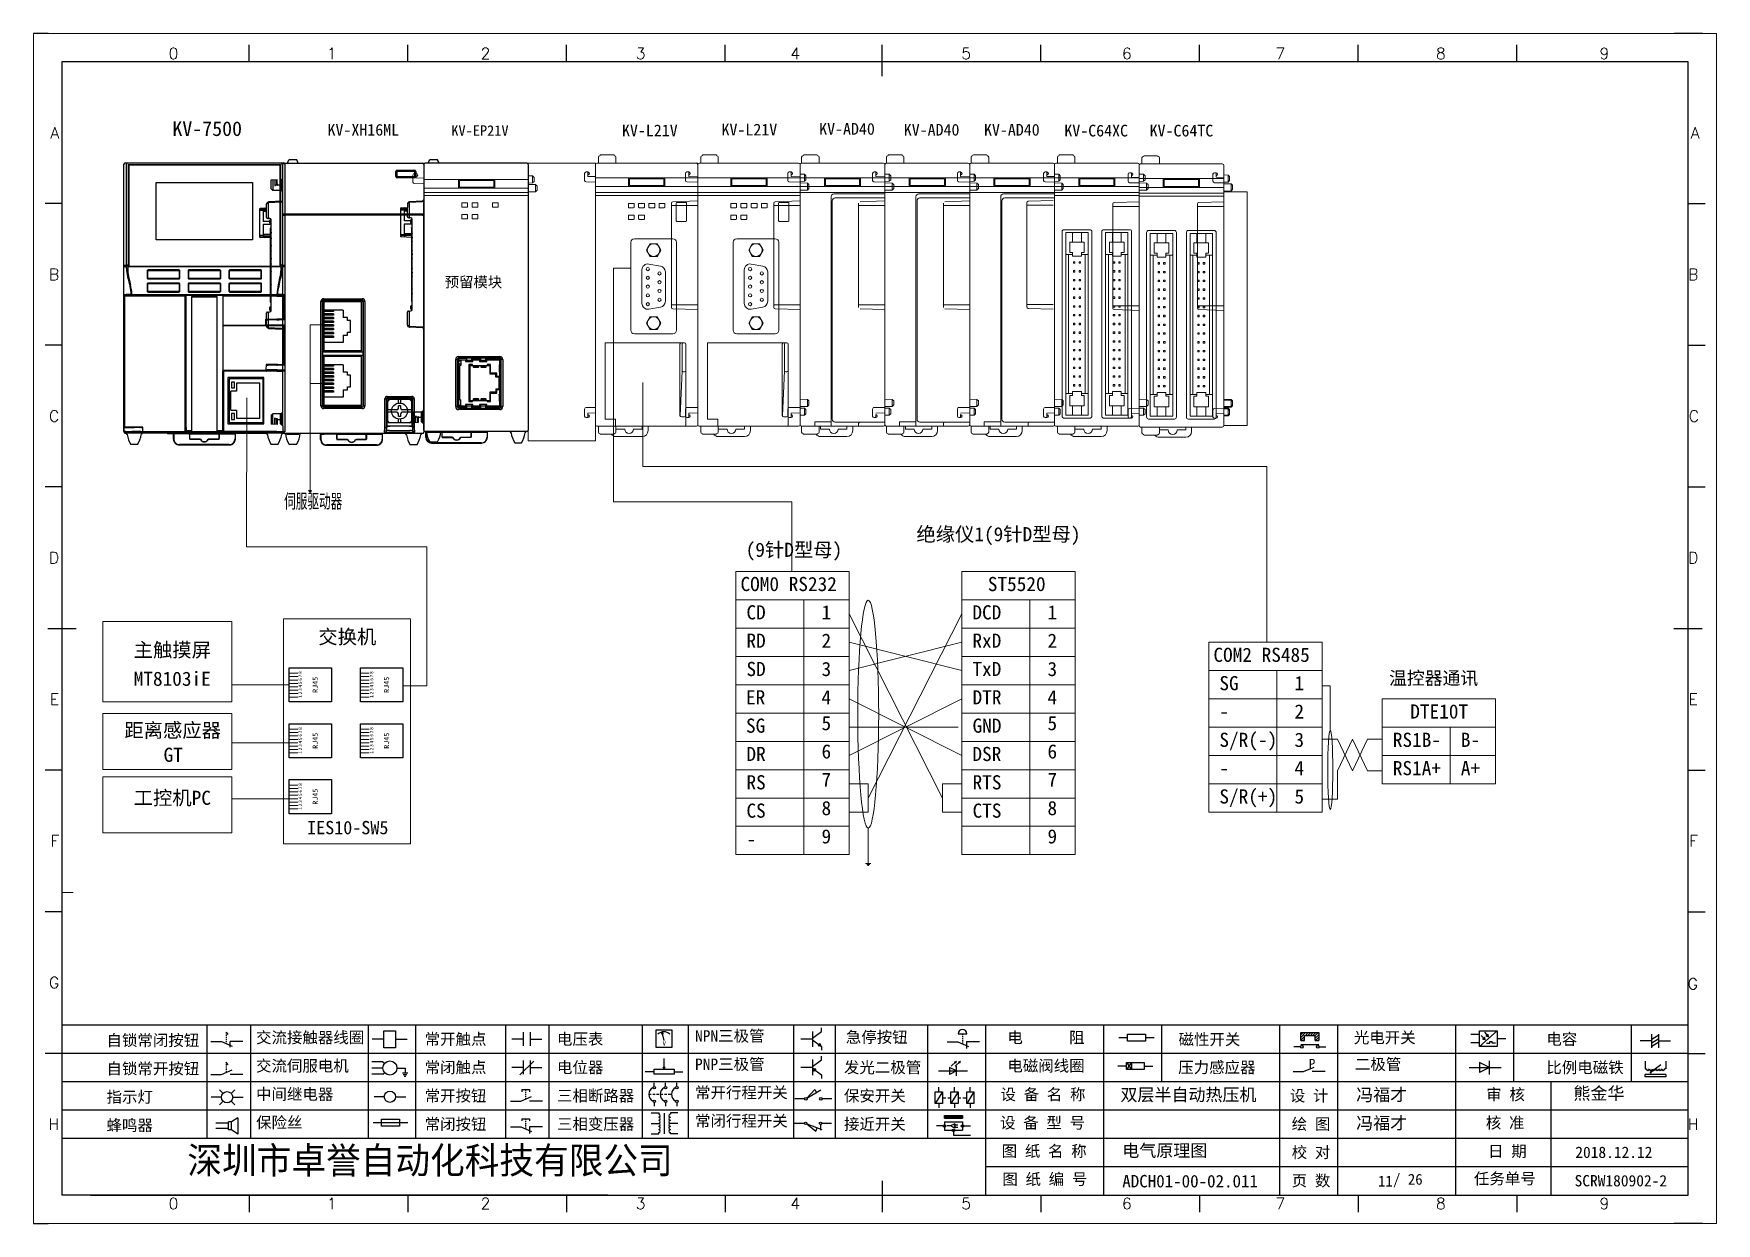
# Model space of a CAD drawing. Extents: x 33864 to 41687, y -3582 to -110.
# Drawn here: x 38964.3 to 39261.3, y -2914.6 to -2704.6 of the extents above; entities that cross this region are included whole.
import ezdxf
from ezdxf.enums import TextEntityAlignment as Align

# ---------------------------------------------------------------- set-up
doc = ezdxf.new("R2010")
doc.units = 0
doc.header["$MEASUREMENT"] = 0
doc.layers.add('1', color=3, linetype='Continuous', lineweight=20)
doc.layers.add('Dimension', color=3, linetype='Continuous', lineweight=13)
for name, color, linetype in [('AE_BOR', 1, 'Continuous'), ('key_geometry', 2, 'Continuous'), ('Lay 1', 7, 'Continuous'), ('细实线层', 7, 'Continuous')]:
    doc.layers.add(name, color=color, linetype=linetype)
doc.styles.add('WD', font='romans.shx', dxfattribs={"bigfont": 'gbcbig.shx'})
doc.styles.add('样式 8', font='arial.ttf')
doc.styles.add('汉字', font='')
doc.styles.get('汉字').set_extended_font_data('新宋体')

msp = doc.modelspace()

# ---------------------------------------------------------------- texts
at = {"lineweight": 0, "attachment_point": 1}
for s, insert, char_height, width in [('{\\fSimSun|b0|i0|c134|p2;KV-7500}', (38988.804, -2720.13), 2.58003, 8.72492), ('{\\fSimSun|b0|i0|c134|p2;KV-AD40}', (39102.962, -2720.428), 2.06403, 6.49213), ('{\\fSimSun|b0|i0|c134|p2;KV-XH16ML}', (39016.185, -2720.581), 2.06403, 8.72492), ('{\\fSimSun|b0|i0|c134|p2;KV-EP21V}', (39038.033, -2720.82), 1.85762, 7.85242), ('{\\fSimSun|b0|i0|c134|p2;KV-L21V}', (39068.16, -2720.692), 2.06403, 8.72492), ('{\\fSimSun|b0|i0|c134|p2;KV-L21V}', (39085.729, -2720.554), 2.06403, 8.72492), ('{\\fSimSun|b0|i0|c134|p2;KV-AD40}', (39117.892, -2720.579), 2.06403, 6.49213), ('{\\fSimSun|b0|i0|c134|p2;KV-AD40}', (39132.054, -2720.579), 2.06403, 6.49213), ('{\\fSimSun|b0|i0|c134|p2;KV-C64XC}', (39146.235, -2720.734), 2.06403, 8.72492), ('{\\fSimSun|b0|i0|c134|p2;KV-C64TC}', (39161.288, -2720.734), 2.06403, 8.72492), ('{\\fSimSun|b0|i0|c134|p2;预留模块}', (39036.876, -2747.566), 1.85762, 10.5737), ('{\\fSimSun|b0|i0|c134|p2;绝缘仪1(9针D型母)}', (39120.126, -2791.756), 2.5, 36.75026), ('{\\fSimSun|b0|i0|c134|p2;(9针D型母)}', (39089.995, -2794.503), 2.5, 23.01576), ('{\\fSimSun|b0|i0|c134|p2;COM0 RS232}', (39089.076, -2800.548), 2.5, 20.95786), ('{\\fSimSun|b0|i0|c134|p2;ST5520}', (39132.726, -2800.548), 2.5, 28.79097), ('{\\fSimSun|b0|i0|c134|p2;CD}', (39090.126, -2805.548), 2.5, 16.90853), ('{\\fSimSun|b0|i0|c134|p2;1}', (39103.377, -2805.548), 2.5, 16.90853), ('{\\fSimSun|b0|i0|c134|p2;DCD}', (39130.009, -2805.548), 2.5, 16.90853), ('{\\fSimSun|b0|i0|c134|p2;1}', (39143.26, -2805.548), 2.5, 16.90853), ('{\\fSimSun|b0|i0|c134|p2;交换机}', (39014.558, -2809.859), 2.5, 16.90853), ('{\\fSimSun|b0|i0|c134|p2;主触摸屏}', (38981.973, -2812.18), 2.5, 16.90853), ('{\\fSimSun|b0|i0|c134|p2;RD}', (39090.126, -2810.548), 2.5, 16.90853), ('{\\fSimSun|b0|i0|c134|p2;2}', (39103.377, -2810.548), 2.5, 16.90853), ('{\\fSimSun|b0|i0|c134|p2;RxD}', (39130.009, -2810.548), 2.5, 16.90853), ('{\\fSimSun|b0|i0|c134|p2;2}', (39143.26, -2810.548), 2.5, 16.90853), ('{\\fSimSun|b0|i0|c134|p2;SD}', (39090.126, -2815.548), 2.5, 16.90853), ('{\\fSimSun|b0|i0|c134|p2;TxD}', (39130.009, -2815.548), 2.5, 16.90853), ('{\\fSimSun|b0|i0|c134|p2;COM2 RS485}', (39172.55, -2813.046), 2.5, 20.95786), ('{\\fSimSun|b0|i0|c134|p2;MT8103iE}', (38981.973, -2817.265), 2.5, 16.90853), ('{\\fSimSun|b0|i0|c134|p2;3}', (39103.377, -2815.548), 2.5, 16.90853), ('{\\fSimSun|b0|i0|c134|p2;3}', (39143.26, -2815.548), 2.5, 16.90853), ('{\\fSimSun|b0|i0|c134|p2;SG}', (39173.6, -2818.046), 2.5, 16.90853), ('{\\fSimSun|b0|i0|c134|p2;1}', (39186.851, -2818.046), 2.5, 16.90853), ('{\\fSimSun|b0|i0|c134|p2;ER}', (39090.044, -2820.548), 2.5, 16.90853), ('{\\fSimSun|b0|i0|c134|p2;4}', (39103.377, -2820.548), 2.5, 16.90853), ('{\\fSimSun|b0|i0|c134|p2;DTR}', (39130.036, -2820.548), 2.5, 16.90853), ('{\\fSimSun|b0|i0|c134|p2;4}', (39143.26, -2820.548), 2.5, 16.90853), ('{\\fSimSun|b0|i0|c134|p2;-}', (39173.6, -2823.046), 2.5, 16.90853), ('{\\fSimSun|b0|i0|c134|p2;2}', (39186.851, -2823.046), 2.5, 16.90853), ('{\\fSimSun|b0|i0|c134|p2;DTE10T}', (39207.295, -2823.046), 2.5, 20.95786), ('{\\fSimSun|b0|i0|c134|p2;距离感应器}', (38980.33, -2826.358), 2.5, 21.96479), ('{\\fSimSun|b0|i0|c134|p2;SG}', (39090.044, -2825.548), 2.5, 16.90853), ('{\\fSimSun|b0|i0|c134|p2;5}', (39103.377, -2825.096), 2.5, 16.90853), ('{\\fSimSun|b0|i0|c134|p2;GND}', (39130.036, -2825.548), 2.5, 16.90853), ('{\\fSimSun|b0|i0|c134|p2;5}', (39143.26, -2825.096), 2.5, 16.90853), ('{\\fSimSun|b0|i0|c134|p2;6}', (39103.377, -2830.096), 2.5, 16.90853), ('{\\fSimSun|b0|i0|c134|p2;6}', (39143.26, -2830.096), 2.5, 16.90853), ('{\\fSimSun|b0|i0|c134|p2;S/R(-)}', (39173.6, -2828.046), 2.5, 16.90853), ('{\\fSimSun|b0|i0|c134|p2;3}', (39186.851, -2828.046), 2.5, 16.90853), ('{\\fNSimSun|b0|i0|c134|p49;\\C0;RS1B-}', (39204.211, -2828.046), 2.5, 16.90853), ('{\\fSimSun|b0|i0|c134|p2;B-}', (39216.215, -2828.046), 2.5, 16.90853), ('{\\fSimSun|b0|i0|c134|p2;GT}', (38987.245, -2830.691), 2.5, 16.90853), ('{\\fSimSun|b0|i0|c134|p2;DR}', (39090.126, -2830.548), 2.5, 16.90853), ('{\\fSimSun|b0|i0|c134|p2;DSR}', (39130.009, -2830.548), 2.5, 16.90853), ('{\\fSimSun|b0|i0|c134|p2;4}', (39186.851, -2833.046), 2.5, 16.90853), ('{\\fNSimSun|b0|i0|c134|p49;\\C0;RS1A+}', (39204.211, -2833.046), 2.5, 16.90853), ('{\\fSimSun|b0|i0|c134|p2;A+}', (39216.215, -2833.046), 2.5, 16.90853), ('{\\fSimSun|b0|i0|c134|p2;RS}', (39090.126, -2835.548), 2.5, 16.90853), ('{\\fSimSun|b0|i0|c134|p2;7}', (39103.377, -2835.096), 2.5, 16.90853), ('{\\fSimSun|b0|i0|c134|p2;RTS}', (39130.036, -2835.548), 2.5, 16.90853), ('{\\fSimSun|b0|i0|c134|p2;7}', (39143.26, -2835.096), 2.5, 16.90853), ('\\pt7.5;{\\fSimSun|b0|i0|c134|p2;-}', (39173.6, -2833.046), 2.5, 16.90853), ('{\\fSimSun|b0|i0|c134|p2;工控机PC}', (38981.973, -2838.285), 2.5, 16.90853), ('{\\fSimSun|b0|i0|c134|p2;S/R(+)}', (39173.6, -2838.046), 2.5, 16.90853), ('{\\fSimSun|b0|i0|c134|p2;5}', (39186.851, -2838.046), 2.5, 16.90853), ('{\\fSimSun|b0|i0|c134|p2;CS}', (39090.126, -2840.548), 2.5, 16.90853), ('{\\fSimSun|b0|i0|c134|p2;8}', (39103.377, -2840.096), 2.5, 16.90853), ('{\\fSimSun|b0|i0|c134|p2;CTS}', (39130.036, -2840.548), 2.5, 16.90853), ('{\\fSimSun|b0|i0|c134|p2;8}', (39143.26, -2840.096), 2.5, 16.90853), ('{\\f宋体|b0|i0|c134|p2;\\H0.9375x;IES10-SW5}', (39012.582, -2843.62), 2.5, 16.90853), ('{\\fSimSun|b0|i0|c134|p2;9}', (39103.377, -2845.096), 2.5, 16.90853), ('{\\fSimSun|b0|i0|c134|p2;9}', (39143.26, -2845.096), 2.5, 16.90853), ('{\\fSimSun|b0|i0|c134|p2;-}', (39090.126, -2845.548), 2.5, 16.90853)]:
    msp.add_mtext(s, dxfattribs=dict(at, insert=insert, char_height=char_height, width=width))
at = {"attachment_point": 1}
for s, insert, char_height, width in [('{\\fFangSong|b0|i0|c134|p49;温控器通讯}', (39203.555, -2817.247), 2.304, 21.00941), ('{\\fKaiTi_GB2312|b0|i0|c134|p49;双层半自动热压机}', (39156.137, -2890.84), 2.2, 27.73841), ('{\\fKaiTi_GB2312|b0|i0|c134|p49;冯福才}', (39197.748, -2890.851), 2.2, 15.31746), ('{\\fKaiTi_GB2312|b0|i0|c134|p49;熊金华}', (39236.088, -2890.594), 2.2, 15.31746), ('{\\fKaiTi_GB2312|b0|i0|c134|p49;冯福才}', (39197.748, -2895.851), 2.2, 15.31746), ('{\\fKaiTi_GB2312|b0|i0|c134|p49;电气原理图}', (39156.462, -2900.702), 2.2, 25.88003), ('{\\fKaiTi_GB2312|b0|i0|c134|p49;2018.12.12}', (39236.419, -2901.104), 2, 60.2542), ('{\\fKaiTi_GB2312|b0|i0|c134|p49;ADCH01-00-02.011}', (39156.462, -2906.102), 2.2, 25.68687), ('{\\fKaiTi_GB2312|b0|i0|c134|p49;11}', (39201.582, -2906.23), 1.92, 2.26819), ('{\\fKaiTi_GB2312|b0|i0|c134|p49;/ 26}', (39204.253, -2905.908), 1.92, 6.84443)]:
    msp.add_mtext(s, dxfattribs=dict(at, insert=insert, char_height=char_height, width=width))
at = {"char_height": 2, "attachment_point": 1, "style": '汉字'}
for s, insert in [('{\\fKaiTi_GB2312|b0|i0|c134|p49;交流接触器线圈}', (39003.569, -2880.841)), ('{\\fKaiTi_GB2312|b0|i0|c134|p49;常开触点}', (39033.322, -2881.128)), ('{\\fKaiTi_GB2312|b0|i0|c134|p49;电压表}', (39056.682, -2881.119)), ('{\\fKaiTi_GB2312|b0|i0|c134|p49;NPN三极管}', (39081.048, -2880.557)), ('{\\fKaiTi_GB2312|b0|i0|c134|p49;急停按钮}', (39107.67, -2880.77)), ('{\\fKaiTi_GB2312|b0|i0|c134|p49;电      阻}', (39136.176, -2880.842)), ('{\\fKaiTi_GB2312|b0|i0|c134|p49;磁性开关}', (39166.387, -2881.178)), ('{\\fKaiTi_GB2312|b0|i0|c134|p49;光电开关}', (39197.338, -2880.841)), ('{\\fKaiTi_GB2312|b0|i0|c134|p49;电容}', (39231.313, -2881.129)), ('{\\fKaiTi_GB2312|b0|i0|c134|p49;自锁常闭按钮}', (38977.174, -2881.335)), ('{\\fKaiTi_GB2312|b0|i0|c134|p49;自锁常开按钮}', (38977.174, -2886.335)), ('{\\fKaiTi_GB2312|b0|i0|c134|p49;交流伺服电机}', (39003.569, -2885.841)), ('{\\fKaiTi_GB2312|b0|i0|c134|p49;常闭触点}', (39033.322, -2886.128)), ('{\\fKaiTi_GB2312|b0|i0|c134|p49;电位器}', (39056.682, -2886.119)), ('{\\fKaiTi_GB2312|b0|i0|c134|p49;PNP三极管}', (39081.048, -2885.557)), ('{\\fKaiTi_GB2312|b0|i0|c134|p49;发光二极管}', (39107.337, -2886.129)), ('{\\fKaiTi_GB2312|b0|i0|c134|p49;电磁阀线圈}', (39136.176, -2885.842)), ('{\\fKaiTi_GB2312|b0|i0|c134|p49;压力感应器}', (39166.334, -2886.119)), ('{\\fKaiTi_GB2312|b0|i0|c134|p49;二极管}', (39197.519, -2885.557)), ('{\\fKaiTi_GB2312|b0|i0|c134|p49;比例电磁铁}', (39231.313, -2886.129)), ('{\\fKaiTi_GB2312|b0|i0|c134|p49;指示灯}', (38977.174, -2891.335)), ('{\\fKaiTi_GB2312|b0|i0|c134|p49;中间继电器}', (39003.569, -2890.841)), ('{\\fKaiTi_GB2312|b0|i0|c134|p49;常开按钮}', (39033.322, -2891.128)), ('{\\fKaiTi_GB2312|b0|i0|c134|p49;三相断路器}', (39056.682, -2891.119)), ('{\\fKaiTi_GB2312|b0|i0|c134|p49;常开行程开关}', (39081.048, -2890.557)), ('{\\fKaiTi_GB2312|b0|i0|c134|p49;保安开关}', (39107.337, -2891.129)), ('{\\fKaiTi_GB2312|b0|i0|c134|p0;设 备 名 称}', (39134.969, -2890.894)), ('{\\fKaiTi_GB2312|b0|i0|c134|p0;设 计}', (39186.036, -2891.11)), ('{\\fKaiTi_GB2312|b0|i0|c134|p0;审 核}', (39220.704, -2890.9)), ('{\\fKaiTi_GB2312|b0|i0|c134|p49;保险丝}', (39003.569, -2895.841)), ('{\\fKaiTi_GB2312|b0|i0|c134|p49;常闭行程开关}', (39081.048, -2895.557)), ('{\\fKaiTi_GB2312|b0|i0|c134|p0;设 备 型 号}', (39134.895, -2895.894)), ('{\\fKaiTi_GB2312|b0|i0|c134|p0;核 准}', (39220.634, -2895.9)), ('{\\fKaiTi_GB2312|b0|i0|c134|p49;蜂鸣器}', (38977.174, -2896.335)), ('{\\fKaiTi_GB2312|b0|i0|c134|p49;常闭按钮}', (39033.322, -2896.128)), ('{\\fKaiTi_GB2312|b0|i0|c134|p49;三相变压器}', (39056.682, -2896.119)), ('{\\fKaiTi_GB2312|b0|i0|c134|p49;接近开关}', (39107.337, -2896.129)), ('{\\fKaiTi_GB2312|b0|i0|c134|p0;绘 图}', (39186.365, -2896.11)), ('{\\fKaiTi_GB2312|b0|i0|c134|p0;图 纸 名 称}', (39135.179, -2900.894)), ('{\\fKaiTi_GB2312|b0|i0|c134|p0;校 对}', (39186.365, -2901.11)), ('{\\fKaiTi_GB2312|b0|i0|c134|p0;日 期}', (39221.031, -2900.9)), ('{\\fKaiTi_GB2312|b0|i0|c134|p0;图 纸 编 号}', (39135.296, -2905.846)), ('{\\fKaiTi_GB2312|b0|i0|c134|p0;页 数}', (39186.365, -2906.11)), ('{\\fKaiTi_GB2312|b0|i0|c134|p0;任务单号}', (39218.532, -2905.751)), ('{\\fKaiTi_GB2312|b0|i0|c134|p0;SCRW180902-2}', (39236.295, -2906.124))]:
    msp.add_mtext(s, dxfattribs=dict(at, insert=insert))
at = {"lineweight": -2, "insert": (38991.452, -2901.178), "char_height": 4.70644, "width": 96.11383, "attachment_point": 1}
msp.add_mtext('深圳市卓誉自动化科技有限公司', dxfattribs=at)
at = {"layer": 'AE_BOR', "style": 'WD'}
for s, p in [('0', (38988.985, -2709.149)), ('1', (39016.911, -2709.149)), ('2', (39044.06, -2709.149)), ('3', (39071.46, -2709.149)), ('4', (39098.761, -2709.149)), ('5', (39128.91, -2709.149)), ('6', (39157.255, -2709.149)), ('7', (39184.353, -2709.149)), ('8', (39212.683, -2709.149)), ('9', (39241.547, -2709.149)), ('0', (38988.985, -2912.149)), ('1', (39016.911, -2912.149)), ('2', (39044.06, -2912.149)), ('3', (39071.46, -2912.149)), ('4', (39098.761, -2912.149)), ('5', (39128.91, -2912.149)), ('6', (39157.255, -2912.149)), ('7', (39184.353, -2912.149)), ('8', (39212.683, -2912.149)), ('9', (39241.547, -2912.149))]:
    msp.add_text(s, height=2, dxfattribs=at).set_placement(p, align=Align.CENTER)
for s, p in [('A', (38968.818, -2722.149)), ('A', (39258.342, -2722.149)), ('B', (38968.818, -2747.149)), ('B', (39258.152, -2747.149)), ('C', (38968.818, -2772.149)), ('C', (39258.247, -2772.149)), ('D', (38968.818, -2797.149)), ('D', (39258.152, -2797.149)), ('E', (38968.818, -2822.149)), ('E', (39258.057, -2822.149)), ('F', (38968.818, -2847.149)), ('F', (39258.057, -2847.149)), ('F', (39258.057, -2847.149)), ('G', (38968.818, -2872.149)), ('G', (39258.057, -2872.368)), ('H', (38968.818, -2897.149)), ('H', (39258.152, -2897.149))]:
    msp.add_text(s, height=2, dxfattribs=at).set_placement(p, align=Align.MIDDLE_RIGHT)
at = {"layer": 'Dimension', "lineweight": 0, "style": '样式 8', "width": 0.6}
msp.add_text('伺服驱动器', height=2.5, dxfattribs=at).set_placement((39008.543, -2788.417))

# ---------------------------------------------------------------- blocks, each defined once
blk = doc.blocks.new('A$C5EEB7F37')
at = {"lineweight": 0}
for p, q in [((0, 16.82), (5.16, 16.82)), ((0, 14.82), (5.16, 14.82)), ((0, 12.82), (5.16, 12.82)), ((0, 10.82), (5.16, 10.82)), ((0, 8.82), (5.16, 8.82)), ((0, 6.82), (5.16, 6.82)), ((0, 4.82), (5.16, 4.82)), ((0, 2.82), (5.16, 2.82))]:
    blk.add_line(p, q, dxfattribs=at)
blk.add_lwpolyline([(0.07, 0), (0.07, 20.03), (25.01, 20.03), (25.01, 0)], close=True)
at = {"char_height": 2, "width": 3.7055, "attachment_point": 1, "rotation": 90}
for s, insert in [('{\\fSimSun|b0|i0|c134|p2;8}', (5.62, 16.42)), ('{\\fSimSun|b0|i0|c134|p2;6}', (5.62, 12.42)), ('{\\fSimSun|b0|i0|c134|p2;7}', (5.62, 14.42)), ('{\\fSimSun|b0|i0|c134|p2;5}', (5.62, 10.42)), ('{\\fSimSun|b0|i0|c134|p2;1}', (5.56, 2.42)), ('{\\fSimSun|b0|i0|c134|p2;3}', (5.62, 6.42)), ('{\\fSimSun|b0|i0|c134|p2;2}', (5.62, 4.42)), ('{\\fSimSun|b0|i0|c134|p2;4}', (5.62, 8.42))]:
    blk.add_mtext(s, dxfattribs=dict(at, insert=insert))
at = {"color": 7, "insert": (13.92, 5.3), "char_height": 3.024, "attachment_point": 1, "rotation": 90}
blk.add_mtext_dynamic_manual_height_columns('{\\fSimSun|b0|i0|c134|p2;RJ45}', width=47.9244, gutter_width=12.5, heights=[0], dxfattribs=at)
blk = doc.blocks.new('磁性开关')
at = {"linetype": 'ByBlock'}
h = blk.add_hatch(dxfattribs=at)
h.set_pattern_fill('ANSI31', color=256, scale=0.1, style=0)
h.set_pattern_definition([(45, (0, 0), (-0.224506403, 0.224506403), [])])
h.paths.add_polyline_path([(-1907.69, -775.29), (-1910.88, -775.29), (-1910.88, -776.69), (-1910.25, -776.69), (-1910.25, -775.79), (-1908.31, -775.79), (-1908.31, -776.69), (-1907.69, -776.69)])
for p, q in [((-1910.91, -777.81), (-1912.09, -777.81)), ((-1910.88, -776.69), (-1910.88, -775.29)), ((-1910.88, -775.29), (-1907.69, -775.29)), ((-1910.88, -776.69), (-1910.25, -776.69)), ((-1910.88, -777.39), (-1907.69, -777.39)), ((-1910.25, -776.69), (-1910.25, -775.79)), ((-1910.25, -775.79), (-1908.31, -775.79)), ((-1908.31, -776.69), (-1908.31, -775.79)), ((-1908.31, -776.69), (-1907.69, -776.69)), ((-1907.69, -775.29), (-1907.69, -776.69)), ((-1907.66, -777.81), (-1906.48, -777.81))]:
    blk.add_line(p, q, dxfattribs=at)
for centre in [(-1910.68, -777.81), (-1907.88, -777.81)]:
    blk.add_circle(centre, 0.225, dxfattribs=at)
blk = doc.blocks.new('*U98')
at = {"linetype": 'ByBlock'}
for p, q in [((-1909.23, -780.45), (-1909.23, -780.67)), ((-1909.23, -780.45), (-1908.92, -780.84)), ((-1909.23, -780.84), (-1909.23, -781.05)), ((-1911.92, -782.07), (-1910.06, -782.07)), ((-1910.06, -782.07), (-1908.18, -782.88)), ((-1909.23, -781.23), (-1909.23, -781.44)), ((-1909.23, -781.61), (-1909.23, -781.83)), ((-1909.23, -782), (-1909.23, -782.21)), ((-1909.23, -782.38), (-1909.23, -782.43)), ((-1908.52, -783.07), (-1908.52, -782.07)), ((-1906.25, -782.07), (-1908.52, -782.07))]:
    blk.add_line(p, q, dxfattribs=at)
blk = doc.blocks.new('*U99')
at = {"linetype": 'ByBlock'}
for p, q in [((-1911.92, -792.89), (-1910.06, -792.89)), ((-1910.06, -792.89), (-1908.18, -792.08)), ((-1908.88, -791.17), (-1909.23, -790.71)), ((-1909.23, -790.71), (-1909.23, -790.92)), ((-1909.23, -791.09), (-1909.23, -791.31)), ((-1909.23, -791.48), (-1909.23, -791.69)), ((-1909.23, -791.86), (-1909.23, -792.08)), ((-1909.23, -792.25), (-1909.23, -792.47)), ((-1906.25, -792.89), (-1908.52, -792.89))]:
    blk.add_line(p, q, dxfattribs=at)
blk = doc.blocks.new('蜂鸣器')
at = {"linetype": 'ByBlock'}
for p, q in [((-1907.17, -795.53), (-1908.25, -796.26)), ((-1907.17, -795.53), (-1907.17, -798.41)), ((-1908.8, -796.48), (-1911.01, -796.48)), ((-1908.8, -797.46), (-1911.01, -797.46)), ((-1908.25, -796.26), (-1908.8, -796.26)), ((-1908.8, -797.68), (-1908.8, -796.26)), ((-1908.25, -797.68), (-1908.8, -797.68)), ((-1908.25, -797.68), (-1908.25, -796.26)), ((-1907.17, -798.41), (-1908.25, -797.68))]:
    blk.add_line(p, q, dxfattribs=at)
blk = doc.blocks.new('指示灯')
at = {"linetype": 'ByBlock'}
for p, q in [((-1854.25, -776.92), (-1856.06, -776.92)), ((-1854.62, -775.59), (-1853.97, -776.23)), ((-1854.62, -778.25), (-1853.97, -777.61)), ((-1851.9, -775.59), (-1852.54, -776.23)), ((-1851.9, -778.25), (-1852.54, -777.61)), ((-1852.26, -776.92), (-1850.45, -776.92))]:
    blk.add_line(p, q, dxfattribs=at)
blk.add_circle((-1853.26, -776.92), 0.992, dxfattribs=at)
blk = doc.blocks.new('光电开关')
at = {"linetype": 'ByBlock'}
h = blk.add_hatch(dxfattribs=at)
h.set_pattern_fill('ANSI31', color=256, scale=0.01, style=0)
h.set_pattern_definition([(45, (0.172267, 0), (-0.0224506403, 0.0224506403), [])])
h.paths.add_polyline_path([(-1882.44, -776.34), (-1882.5, -775.91), (-1882.68, -776.07)])
h.paths.add_polyline_path([(-1882.44, -776.34), (-1882.68, -776.07), (-1882.86, -776.23)])
h.paths.add_polyline_path([(-1883.11, -776.45), (-1883.29, -776.61), (-1883.05, -776.88)])
h.paths.add_polyline_path([(-1883.29, -776.61), (-1883.47, -776.77), (-1883.05, -776.88)])
for p, q in [((-1884.01, -775.96), (-1885.56, -775.96)), ((-1884.01, -777.39), (-1885.56, -777.39)), ((-1880.91, -775.3), (-1884.01, -778.05)), ((-1883.75, -776.09), (-1883.05, -776.88)), ((-1883.11, -776.45), (-1883.47, -776.77)), ((-1883.05, -776.88), (-1883.47, -776.77)), ((-1883.14, -775.55), (-1882.44, -776.34)), ((-1883.05, -776.88), (-1883.11, -776.45)), ((-1882.5, -775.91), (-1882.86, -776.23)), ((-1882.44, -776.34), (-1882.86, -776.23)), ((-1882.78, -777.47), (-1882.23, -777.47)), ((-1882.44, -776.34), (-1882.5, -775.91)), ((-1882.23, -777.47), (-1882.23, -777.14)), ((-1882.23, -777.14), (-1881.78, -777.14)), ((-1881.78, -777.47), (-1881.78, -777.14)), ((-1881.23, -777.47), (-1881.78, -777.47)), ((-1879.37, -776.67), (-1880.91, -776.67))]:
    blk.add_line(p, q, dxfattribs=at)
blk.add_lwpolyline([(-1884.01, -775.3), (-1880.91, -775.3), (-1880.91, -778.05), (-1884.01, -778.05)], close=True, dxfattribs=at)
blk = doc.blocks.new('交流接触器线圈')
at = {"linetype": 'ByBlock'}
for p, q in [((-1880.82, -781.77), (-1882.87, -781.77)), ((-1878.72, -781.77), (-1876.67, -781.77))]:
    blk.add_line(p, q, dxfattribs=at)
blk.add_lwpolyline([(-1880.82, -780.28), (-1878.72, -780.28), (-1878.72, -783.26), (-1880.82, -783.26)], close=True, dxfattribs=at)
blk = doc.blocks.new('交流伺服电机')
at = {"linetype": 'ByBlock'}
for p, q in [((-1880.97, -785.75), (-1882.94, -785.75)), ((-1880.97, -786.85), (-1882.94, -786.85)), ((-1880.97, -785.75), (-1880.65, -786.03)), ((-1878.49, -786.85), (-1877.07, -786.85)), ((-1877.07, -786.85), (-1877.07, -787.72)), ((-1880.97, -787.94), (-1882.94, -787.94)), ((-1880.97, -787.94), (-1880.65, -787.67)), ((-1877.54, -787.72), (-1876.59, -787.72)), ((-1877.38, -788.01), (-1876.75, -788.01)), ((-1877.23, -788.29), (-1876.9, -788.29))]:
    blk.add_line(p, q, dxfattribs=at)
blk.add_circle((-1879.73, -786.85), 1.24, dxfattribs=at)
blk = doc.blocks.new('中间继电器')
at = {"linetype": 'ByBlock'}
for p, q in [((-1880.72, -791.92), (-1882.54, -791.92)), ((-1878.74, -791.92), (-1876.92, -791.92))]:
    blk.add_line(p, q, dxfattribs=at)
blk.add_circle((-1879.73, -791.92), 0.992, dxfattribs=at)
blk = doc.blocks.new('保险丝')
at = {"linetype": 'ByBlock'}
blk.add_line((-1882.72, -796.49), (-1876.55, -796.49), dxfattribs=at)
blk.add_lwpolyline([(-1881.2, -795.86), (-1878.06, -795.86), (-1878.06, -797.12), (-1881.2, -797.12)], close=True, dxfattribs=at)
blk = doc.blocks.new('常开按钮')
at = {"linetype": 'ByBlock'}
for p, q in [((-1910.06, -787.73), (-1908.18, -786.93)), ((-1909.9, -785.68), (-1908.56, -785.68)), ((-1909.9, -785.68), (-1909.9, -786.07)), ((-1909.23, -785.68), (-1909.23, -785.89)), ((-1909.23, -786.06), (-1909.23, -786.28)), ((-1909.23, -786.45), (-1909.23, -786.67)), ((-1909.23, -786.84), (-1909.23, -787.05)), ((-1908.56, -785.68), (-1908.56, -786.07)), ((-1911.92, -787.73), (-1910.06, -787.73)), ((-1909.23, -787.22), (-1909.23, -787.38)), ((-1906.25, -787.73), (-1908.52, -787.73))]:
    blk.add_line(p, q, dxfattribs=at)
blk = doc.blocks.new('常开触点')
at = {"linetype": 'ByBlock'}
for p, q in [((-1853.82, -782.99), (-1853.82, -780.56)), ((-1852.6, -782.99), (-1852.6, -780.56)), ((-1853.82, -781.77), (-1855.88, -781.77)), ((-1852.6, -781.77), (-1850.55, -781.77))]:
    blk.add_line(p, q, dxfattribs=at)
blk = doc.blocks.new('常闭触点')
at = {"linetype": 'ByBlock'}
for p, q in [((-1853.82, -786.77), (-1855.88, -786.77)), ((-1852.01, -785.66), (-1854.43, -788.1)), ((-1853.82, -787.99), (-1853.82, -785.56)), ((-1852.6, -787.99), (-1852.6, -785.56)), ((-1852.6, -786.77), (-1850.55, -786.77))]:
    blk.add_line(p, q, dxfattribs=at)
blk = doc.blocks.new('常闭按钮')
at = {"linetype": 'ByBlock'}
for p, q in [((-1856.13, -792.28), (-1854.28, -792.28)), ((-1854.28, -792.28), (-1852.4, -793.09)), ((-1854.11, -790.83), (-1852.77, -790.83)), ((-1854.11, -790.83), (-1854.11, -791.22)), ((-1853.44, -790.83), (-1853.44, -791.04)), ((-1853.44, -791.21), (-1853.44, -791.43)), ((-1853.44, -791.6), (-1853.44, -791.82)), ((-1853.44, -791.99), (-1853.44, -792.2)), ((-1853.44, -792.37), (-1853.44, -792.53)), ((-1852.77, -790.83), (-1852.77, -791.22)), ((-1850.47, -792.28), (-1852.73, -792.28)), ((-1852.73, -792.28), (-1852.73, -793.43))]:
    blk.add_line(p, q, dxfattribs=at)
blk = doc.blocks.new('电磁阀线圈')
at = {"linetype": 'ByBlock'}
for p, q in [((-1854.61, -795.92), (-1853.75, -797.16)), ((-1853.75, -795.92), (-1854.61, -797.16)), ((-1853.75, -795.92), (-1853.75, -797.16)), ((-1854.61, -796.54), (-1856.17, -796.54)), ((-1851.53, -796.54), (-1849.97, -796.54))]:
    blk.add_line(p, q, dxfattribs=at)
blk.add_lwpolyline([(-1854.61, -795.92), (-1851.53, -795.92), (-1851.53, -797.16), (-1854.61, -797.16)], close=True, dxfattribs=at)
blk = doc.blocks.new('电压表')
at = {"linetype": 'ByBlock'}
for p, q in [((-1814.84, -780.75), (-1814.91, -781.13)), ((-1814.6, -781.05), (-1814.91, -781.13)), ((-1814.84, -780.75), (-1814.46, -782.26)), ((-1814.84, -780.75), (-1814.6, -781.05))]:
    blk.add_line(p, q, dxfattribs=at)
blk.add_lwpolyline([(-1815.84, -780.34), (-1813.07, -780.34), (-1813.07, -783.49), (-1815.84, -783.49)], close=True, dxfattribs=at)
blk.add_arc((-1814.46, -782.26), 1.56, 46.8313, 133.1687, dxfattribs=at)
at = {"linetype": 'ByBlock', "insert": (-1814.7, -782.39), "char_height": 0.75, "width": 0.6768, "attachment_point": 1}
blk.add_mtext('V', dxfattribs=at)
blk = doc.blocks.new('电位器')
at = {"linetype": 'ByBlock'}
for p, q in [((-1814.45, -787.3), (-1814.62, -786.96)), ((-1814.62, -786.96), (-1814.27, -786.96)), ((-1814.45, -787.3), (-1814.45, -785.39)), ((-1814.45, -787.3), (-1814.27, -786.96)), ((-1816.21, -787.75), (-1817.79, -787.75)), ((-1812.68, -787.75), (-1811.1, -787.75))]:
    blk.add_line(p, q, dxfattribs=at)
blk.add_lwpolyline([(-1816.21, -787.3), (-1812.68, -787.3), (-1812.68, -788.2), (-1816.21, -788.2)], close=True, dxfattribs=at)
blk = doc.blocks.new('三相断路器')
at = {"linetype": 'ByBlock'}
for p, q in [((-1816.17, -790.33), (-1816.17, -789.7)), ((-1814.17, -790.33), (-1814.17, -789.7)), ((-1812.18, -790.33), (-1812.18, -789.7)), ((-1817.14, -791.74), (-1816.72, -791.74)), ((-1816.45, -791.74), (-1816.03, -791.74)), ((-1815.76, -791.74), (-1815.34, -791.74)), ((-1815.07, -791.74), (-1814.65, -791.74)), ((-1814.38, -791.74), (-1813.96, -791.74)), ((-1813.69, -791.74), (-1813.27, -791.74)), ((-1816.17, -793.19), (-1816.17, -793.83)), ((-1814.17, -793.19), (-1814.17, -793.83)), ((-1812.18, -793.19), (-1812.18, -793.83))]:
    blk.add_line(p, q, dxfattribs=at)
for centre in [(-1816.17, -790.55), (-1816.17, -792.98), (-1814.17, -790.55), (-1814.17, -792.98), (-1812.18, -790.55), (-1812.18, -792.98)]:
    blk.add_circle(centre, 0.219, dxfattribs=at)
for centre in [(-1815.81, -791.74), (-1813.82, -791.74), (-1811.83, -791.74)]:
    blk.add_arc(centre, 1.32, 115.5791, 244.4209, dxfattribs=at)
blk = doc.blocks.new('三相变压器')
at = {"linetype": 'ByBlock'}
for p, q in [((-1816.69, -795.03), (-1815.37, -795.03)), ((-1815.37, -795.03), (-1815.37, -795.24)), ((-1814.34, -798.7), (-1814.34, -795.04)), ((-1812, -795.03), (-1813.32, -795.03)), ((-1813.32, -795.03), (-1813.32, -795.24)), ((-1816.69, -796.87), (-1815.37, -796.87)), ((-1816.69, -798.71), (-1815.37, -798.71)), ((-1815.37, -798.71), (-1815.37, -798.5)), ((-1812, -796.87), (-1813.32, -796.87)), ((-1813.32, -798.71), (-1813.32, -798.5)), ((-1812, -798.71), (-1813.32, -798.71))]:
    blk.add_line(p, q, dxfattribs=at)
for centre, start, end in [((-1815.37, -795.51), 270, 90), ((-1815.37, -796.06), 270, 90), ((-1813.32, -795.51), 90, 270), ((-1813.32, -796.06), 90, 270), ((-1815.37, -796.6), 270, 90), ((-1815.37, -797.14), 270, 90), ((-1815.37, -797.68), 270, 90), ((-1815.37, -798.23), 270, 90), ((-1813.32, -796.6), 90, 270), ((-1813.32, -797.14), 90, 270), ((-1813.32, -797.68), 90, 270), ((-1813.32, -798.23), 90, 270)]:
    blk.add_arc(centre, 0.271, start, end, dxfattribs=at)
blk = doc.blocks.new('压力感应器')
at = {"linetype": 'ByBlock'}
for p, q in [((-1817.44, -777.73), (-1815.59, -777.73)), ((-1815.59, -777.73), (-1813.71, -776.93)), ((-1811.78, -777.73), (-1814.05, -777.73))]:
    blk.add_line(p, q, dxfattribs=at)
at = {"linetype": 'ByBlock', "insert": (-1814.65, -775.48), "char_height": 1.68, "width": 1.2242, "attachment_point": 1}
blk.add_mtext('{\\fNSimSun|b0|i0|c134|p49;P}', dxfattribs=at)
blk = doc.blocks.new('二极管')
at = {"linetype": 'ByBlock'}
for p, q in [((-1787.52, -776.77), (-1781.92, -776.77)), ((-1783.97, -776.77), (-1785.69, -775.9)), ((-1785.69, -775.9), (-1785.69, -777.65)), ((-1783.97, -776.77), (-1785.69, -777.65)), ((-1783.97, -777.99), (-1783.97, -775.56))]:
    blk.add_line(p, q, dxfattribs=at)
blk = doc.blocks.new('NPN三极管')
at = {"linetype": 'ByBlock'}
for p, q in [((-1785.73, -780.61), (-1785.73, -783.32)), ((-1785.73, -781.82), (-1784.15, -780.66)), ((-1784.15, -780.66), (-1784.15, -779.98)), ((-1785.73, -781.97), (-1787.81, -781.97)), ((-1785.73, -782.11), (-1784.15, -783.27)), ((-1784.41, -782.73), (-1784.74, -783.18)), ((-1784.15, -783.27), (-1784.74, -783.18)), ((-1784.15, -783.27), (-1784.41, -782.73)), ((-1784.15, -783.27), (-1784.15, -783.96))]:
    blk.add_line(p, q, dxfattribs=at)
blk = doc.blocks.new('PNP三极管')
at = {"linetype": 'ByBlock'}
for p, q in [((-1784.9, -786.74), (-1786.98, -786.74)), ((-1784.9, -785.38), (-1784.9, -788.09)), ((-1784.9, -786.59), (-1783.32, -785.43)), ((-1784.9, -786.88), (-1783.32, -788.04)), ((-1784.9, -786.88), (-1784.31, -786.97)), ((-1784.9, -786.88), (-1784.64, -787.42)), ((-1784.31, -786.97), (-1784.64, -787.42)), ((-1783.32, -785.43), (-1783.32, -784.75)), ((-1783.32, -788.04), (-1783.32, -788.73))]:
    blk.add_line(p, q, dxfattribs=at)
blk = doc.blocks.new('常开行程开关')
at = {"linetype": 'ByBlock'}
for p, q in [((-1786.29, -792.3), (-1788.01, -792.3)), ((-1785.89, -792.17), (-1784.52, -790.62)), ((-1785.89, -792.17), (-1783.43, -790.72)), ((-1784.52, -790.62), (-1784.19, -791.17)), ((-1781.48, -792.3), (-1783.21, -792.3))]:
    blk.add_line(p, q, dxfattribs=at)
for centre in [(-1786.07, -792.3), (-1783.42, -792.3)]:
    blk.add_circle(centre, 0.219, dxfattribs=at)
blk = doc.blocks.new('常闭行程开关')
at = {"linetype": 'ByBlock'}
for p, q in [((-1786.34, -796.62), (-1788.07, -796.62)), ((-1785.93, -796.72), (-1783.25, -797.7)), ((-1785.93, -796.72), (-1784.3, -798)), ((-1784.3, -798), (-1784.08, -797.4)), ((-1783.48, -796.84), (-1783.48, -797.85)), ((-1781.54, -796.62), (-1783.26, -796.62))]:
    blk.add_line(p, q, dxfattribs=at)
for centre in [(-1786.12, -796.62), (-1783.48, -796.62)]:
    blk.add_circle(centre, 0.219, dxfattribs=at)
blk = doc.blocks.new('电容')
at = {"linetype": 'ByBlock'}
for p, q in [((-1756.08, -782.99), (-1756.08, -780.56)), ((-1754.86, -780.79), (-1756.08, -781.55)), ((-1754.86, -782.99), (-1754.86, -780.56)), ((-1756.08, -781.77), (-1758.13, -781.77)), ((-1754.86, -781.44), (-1756.08, -782.2)), ((-1754.86, -781.99), (-1756.08, -782.75)), ((-1754.86, -781.77), (-1752.81, -781.77))]:
    blk.add_line(p, q, dxfattribs=at)
blk = doc.blocks.new('发光二极管')
at = {"linetype": 'ByBlock'}
for p, q in [((-1758.01, -786.77), (-1752.89, -786.77)), ((-1754.84, -786.77), (-1756.04, -786.16)), ((-1756.04, -786.16), (-1756.04, -787.39)), ((-1754.84, -786.77), (-1756.04, -787.39)), ((-1755.78, -785.92), (-1754.89, -785.14)), ((-1754.89, -785.14), (-1755.2, -785.22)), ((-1755.2, -785.22), (-1755.01, -785.43)), ((-1755.08, -785.92), (-1754.18, -785.14)), ((-1754.89, -785.14), (-1755.01, -785.43)), ((-1754.84, -787.63), (-1754.84, -785.92)), ((-1754.18, -785.14), (-1754.49, -785.22)), ((-1754.49, -785.22), (-1754.31, -785.43)), ((-1754.18, -785.14), (-1754.31, -785.43))]:
    blk.add_line(p, q, dxfattribs=at)
blk = doc.blocks.new('比例电磁阀')
at = {"linetype": 'ByBlock'}
for p, q in [((-1757.26, -775.38), (-1757.26, -776.71)), ((-1757.26, -776.71), (-1757.05, -776.71)), ((-1753.6, -777.73), (-1757.25, -777.73)), ((-1757.25, -778.13), (-1757.25, -777.73)), ((-1753.6, -778.13), (-1757.25, -778.13)), ((-1754.5, -775.98), (-1756.35, -777.44)), ((-1756.35, -777.44), (-1756.25, -777.25)), ((-1756.35, -777.44), (-1756.15, -777.38)), ((-1756.15, -777.38), (-1756.25, -777.25)), ((-1753.58, -776.71), (-1753.8, -776.71)), ((-1753.6, -777.73), (-1753.6, -778.13)), ((-1753.58, -775.38), (-1753.58, -776.71))]:
    blk.add_line(p, q, dxfattribs=at)
for centre in [(-1756.78, -776.71), (-1756.24, -776.71), (-1755.7, -776.71), (-1755.15, -776.71), (-1754.61, -776.71), (-1754.07, -776.71)]:
    blk.add_arc(centre, 0.271, 180, 0, dxfattribs=at)
blk = doc.blocks.new('保安开关')
at = {"linetype": 'ByBlock'}
for p, q in [((-1757.96, -790.79), (-1757.96, -789.97)), ((-1755.17, -790.79), (-1755.17, -789.97)), ((-1752.39, -790.79), (-1752.39, -789.97)), ((-1757.33, -790.79), (-1758.6, -792.81)), ((-1757.96, -792.81), (-1757.96, -793.62)), ((-1757.33, -791.8), (-1756.72, -791.8)), ((-1756.35, -791.8), (-1755.89, -791.8)), ((-1754.54, -790.79), (-1755.81, -792.81)), ((-1755.17, -792.81), (-1755.17, -793.62)), ((-1754.52, -791.8), (-1754.06, -791.8)), ((-1753.69, -791.8), (-1753.08, -791.8)), ((-1751.75, -790.79), (-1753.02, -792.81)), ((-1752.39, -792.81), (-1752.39, -793.62))]:
    blk.add_line(p, q, dxfattribs=at)
for points in [[(-1758.6, -790.79), (-1757.33, -790.79), (-1757.33, -792.81), (-1758.6, -792.81)], [(-1755.81, -790.79), (-1754.54, -790.79), (-1754.54, -792.81), (-1755.81, -792.81)], [(-1753.02, -790.79), (-1751.75, -790.79), (-1751.75, -792.81), (-1753.02, -792.81)]]:
    blk.add_lwpolyline(points, close=True, dxfattribs=at)
blk = doc.blocks.new('接近开关')
at = {"linetype": 'ByBlock'}
h = blk.add_hatch(dxfattribs=at)
h.set_pattern_fill('ANSI31', color=256, scale=0.01, style=0)
h.set_pattern_definition([(45, (-89.131516, -30.795668), (-0.0224506403, 0.0224506403), [])])
h.paths.add_polyline_path([(-1513.76, -1123.35), (-1513.76, -1122.85), (-1516.96, -1122.85), (-1516.96, -1123.35)])
for p, q in [((-1517.18, -1124.71), (-1518.36, -1124.71)), ((-1516.96, -1123.35), (-1516.96, -1122.85)), ((-1516.96, -1122.85), (-1513.76, -1122.85)), ((-1516.96, -1123.35), (-1513.76, -1123.35)), ((-1516.96, -1123.95), (-1513.76, -1123.95)), ((-1516.96, -1123.95), (-1516.96, -1125.47)), ((-1516.96, -1125.47), (-1513.76, -1125.47)), ((-1515.91, -1124.71), (-1516.45, -1124.71)), ((-1515.11, -1124.31), (-1515.91, -1124.71)), ((-1515.11, -1125.11), (-1515.91, -1124.71)), ((-1515.33, -1124.53), (-1515.17, -1124.53)), ((-1515.33, -1124.88), (-1515.17, -1124.88)), ((-1515.25, -1124.45), (-1515.25, -1124.61)), ((-1515.11, -1124.31), (-1515.11, -1125.11)), ((-1515.11, -1124.48), (-1514.58, -1124.48)), ((-1515.11, -1124.94), (-1514.58, -1124.94)), ((-1513.76, -1122.85), (-1513.76, -1123.35)), ((-1513.76, -1123.95), (-1513.76, -1125.47)), ((-1513.54, -1124.71), (-1512.36, -1124.71)), ((-1515.36, -1125.69), (-1515.36, -1126.36)), ((-1515.36, -1126.36), (-1512.36, -1126.36))]:
    blk.add_line(p, q, dxfattribs=at)
for centre in [(-1516.96, -1124.71), (-1515.36, -1125.47), (-1513.76, -1124.71)]:
    blk.add_circle(centre, 0.225, dxfattribs=at)
blk = doc.blocks.new('电阻')
at = {"linetype": 'ByBlock'}
for p, q in [((-3.09, 0), (-1.57, 0)), ((1.57, 0), (3.09, 0))]:
    blk.add_line(p, q, dxfattribs=at)
blk.add_lwpolyline([(-1.57, 0.63), (1.57, 0.63), (1.57, -0.63), (-1.57, -0.63)], close=True, dxfattribs=at)
blk = doc.blocks.new('急停按钮')
at = {"linetype": 'ByBlock'}
for p, q in [((-1.86, 0), (0, 0)), ((0, 0), (1.88, -0.81)), ((0.06, 1.45), (1.61, 1.45)), ((0.83, 1.45), (0.83, 1.24)), ((0.83, 1.07), (0.83, 0.85)), ((0.83, 0.68), (0.83, 0.47)), ((0.83, 0.29), (0.83, 0.08)), ((3.81, 0), (1.54, 0)), ((1.54, 0), (1.54, -1.15)), ((0.83, -0.09), (0.83, -0.24))]:
    blk.add_line(p, q, dxfattribs=at)
blk.add_arc((0.83, 1.45), 0.774, 0, 180)
blk = doc.blocks.new('2')
at = {"layer": '细实线层', "lineweight": 0}
for p, q in [((39438.74, -2786.16), (39438.47, -2786.16)), ((39438.47, -2786.16), (39438.74, -2786.55)), ((39438.74, -2786.55), (39439.01, -2786.16)), ((39439.01, -2786.16), (39438.74, -2786.16))]:
    blk.add_line(p, q, dxfattribs=at)

# ---------------------------------------------------------------- linework, layer by layer
for p, q in [((39256.318, -2709.649), (38969.318, -2709.649)), ((38969.318, -2709.649), (38969.318, -2909.649)), ((39256.318, -2909.649), (39256.318, -2709.649)), ((38974.348, -2909.649), (39253.848, -2909.649)), ((39095.115, -2909.649), (39155.065, -2909.649)), ((39155.065, -2909.649), (39223.851, -2909.649))]:
    msp.add_line(p, q)
at = {"lineweight": 0}
for p, q in [((39008.398, -2807.925), (39030.846, -2807.925)), ((39008.398, -2847.64), (39008.398, -2807.925)), ((39030.846, -2807.925), (39030.846, -2847.64)), ((38999.266, -2819.59), (39009.398, -2819.59)), ((38976.553, -2824.662), (38999.266, -2824.662)), ((38976.553, -2834.535), (38976.553, -2824.662)), ((38999.266, -2824.662), (38999.266, -2834.535)), ((38999.266, -2829.822), (39009.398, -2829.822)), ((38976.553, -2834.535), (38999.266, -2834.535)), ((38999.266, -2835.84), (38976.553, -2835.84)), ((38976.553, -2845.714), (38976.553, -2835.84)), ((38999.266, -2835.84), (38999.266, -2845.714)), ((38999.266, -2839.695), (39009.398, -2839.695)), ((38999.266, -2845.714), (38976.553, -2845.714)), ((39030.846, -2847.64), (39008.398, -2847.64))]:
    msp.add_line(p, q, dxfattribs=at)
at = {"lineweight": 9, "ltscale": 0.1}
for p, q in [((38969.318, -2856.221), (38971.318, -2856.221)), ((39065.653, -2909.649), (39095.115, -2909.649)), ((39093.758, -2909.649), (39093.758, -2909.649)), ((39093.758, -2909.649), (39093.758, -2909.649)), ((39093.758, -2909.649), (39093.758, -2909.649)), ((39093.758, -2909.649), (39093.758, -2909.649))]:
    msp.add_line(p, q, dxfattribs=at)
at = {"linetype": 'ByBlock'}
for p, q in [((39256.318, -2879.649), (38969.318, -2879.649)), ((39256.318, -2884.649), (38969.318, -2884.649)), ((39256.318, -2889.649), (38969.318, -2889.649)), ((39256.318, -2894.649), (38969.318, -2894.649)), ((39256.318, -2899.649), (38969.318, -2899.649)), ((39256.318, -2904.649), (39132.342, -2904.649))]:
    msp.add_line(p, q, dxfattribs=at)
at = {"lineweight": -2}
for p, q in [((38994.898, -2879.649), (38994.898, -2899.649)), ((39002.574, -2879.649), (39002.574, -2899.649)), ((39023.364, -2879.649), (39023.364, -2899.649)), ((39031.718, -2879.649), (39031.718, -2899.649)), ((39047.572, -2879.649), (39047.572, -2899.649)), ((39055.221, -2879.649), (39055.221, -2899.649)), ((39071.713, -2879.649), (39071.713, -2899.649)), ((39079.815, -2879.649), (39079.815, -2899.649)), ((39098.434, -2879.649), (39098.434, -2899.649)), ((39105.794, -2879.649), (39105.794, -2899.649)), ((39122.104, -2879.649), (39122.104, -2899.649)), ((39132.342, -2879.649), (39132.342, -2909.565)), ((39153.152, -2879.649), (39153.152, -2889.649)), ((39163.39, -2879.649), (39163.39, -2889.649)), ((39184.2, -2879.649), (39184.2, -2889.649)), ((39194.438, -2879.649), (39194.438, -2889.649)), ((39215.249, -2879.649), (39215.249, -2889.649)), ((39225.486, -2879.649), (39225.486, -2889.649)), ((39246.297, -2879.649), (39246.297, -2889.649)), ((39153.152, -2889.649), (39153.152, -2909.565)), ((39184.2, -2889.649), (39184.2, -2909.649)), ((39194.438, -2889.649), (39194.438, -2909.649)), ((39215.249, -2889.649), (39215.249, -2909.649)), ((39232.101, -2889.649), (39232.101, -2909.649))]:
    msp.add_line(p, q, dxfattribs=at)
at = {"ltscale": 2}
for p, q in [((39256.318, -2909.649), (39256.318, -2888.203)), ((39065.653, -2909.649), (38969.318, -2909.649)), ((39223.851, -2909.649), (39253.848, -2909.649)), ((39223.851, -2909.649), (39256.318, -2909.649))]:
    msp.add_line(p, q, dxfattribs=at)
at = {"lineweight": 0}
msp.add_lwpolyline([(38976.553, -2808.43), (38999.266, -2808.43), (38999.266, -2822.609), (38976.553, -2822.609)], close=True, dxfattribs=at)
at = {"layer": '1', "color": 0, "linetype": 'Continuous'}
for p, q in [((39063.995, -2727.513), (39063.995, -2726.455)), ((39066.704, -2726.068), (39064.382, -2726.068)), ((39067.091, -2726.455), (39067.091, -2727.513)), ((39082.055, -2727.513), (39082.055, -2726.455)), ((39084.764, -2726.068), (39082.442, -2726.068)), ((39085.151, -2726.455), (39085.151, -2727.513)), ((39099.858, -2727.513), (39099.858, -2726.455)), ((39102.567, -2726.068), (39100.245, -2726.068)), ((39102.954, -2726.455), (39102.954, -2727.513)), ((39114.822, -2727.513), (39114.822, -2726.455)), ((39117.531, -2726.068), (39115.209, -2726.068)), ((39117.918, -2726.455), (39117.918, -2727.513)), ((39129.786, -2727.513), (39129.786, -2726.455)), ((39132.495, -2726.068), (39130.173, -2726.068)), ((39132.882, -2726.455), (39132.882, -2727.513)), ((39145.008, -2727.513), (39145.008, -2726.455)), ((39147.717, -2726.068), (39145.395, -2726.068)), ((39148.104, -2726.455), (39148.104, -2727.513)), ((39162.639, -2726.209), (39160.317, -2726.209)), ((39031.528, -2729.345), (39031.837, -2729.345)), ((39031.837, -2729.345), (39031.837, -2729.861)), ((39061.57, -2730.562), (39061.57, -2729.319)), ((39061.828, -2729.061), (39062.138, -2729.061)), ((39062.138, -2729.061), (39062.138, -2729.577)), ((39063.479, -2729.89), (39063.479, -2727.771)), ((39063.737, -2727.513), (39063.995, -2727.513)), ((39063.995, -2727.513), (39067.091, -2727.513)), ((39067.091, -2727.513), (39081.281, -2727.513)), ((39079.372, -2730.562), (39079.372, -2729.319)), ((39079.63, -2729.061), (39079.94, -2729.061)), ((39079.94, -2729.061), (39079.94, -2729.577)), ((39081.539, -2729.89), (39081.539, -2727.771)), ((39081.797, -2727.513), (39082.055, -2727.513)), ((39082.055, -2727.513), (39085.151, -2727.513)), ((39085.151, -2727.513), (39099.342, -2727.513)), ((39097.432, -2730.562), (39097.432, -2729.319)), ((39097.69, -2729.061), (39098, -2729.061)), ((39098, -2729.061), (39098, -2729.577)), ((39099.6, -2727.771), (39099.6, -2729.448)), ((39099.6, -2729.9), (39099.6, -2727.771)), ((39099.858, -2727.513), (39102.954, -2727.513)), ((39102.954, -2727.513), (39114.306, -2727.513)), ((39112.397, -2730.562), (39112.397, -2729.319)), ((39112.655, -2729.061), (39112.964, -2729.061)), ((39112.964, -2729.061), (39112.964, -2729.577)), ((39114.564, -2727.771), (39114.564, -2729.448)), ((39114.564, -2729.9), (39114.564, -2727.771)), ((39114.822, -2727.513), (39117.918, -2727.513)), ((39117.918, -2727.513), (39129.27, -2727.513)), ((39127.361, -2730.562), (39127.361, -2729.319)), ((39127.619, -2729.061), (39127.928, -2729.061)), ((39127.928, -2729.061), (39127.928, -2729.577)), ((39129.528, -2727.771), (39129.528, -2729.448)), ((39129.528, -2729.9), (39129.528, -2727.771)), ((39129.786, -2727.513), (39132.882, -2727.513)), ((39132.882, -2727.513), (39144.234, -2727.513)), ((39142.583, -2730.562), (39142.583, -2729.319)), ((39142.841, -2729.061), (39143.151, -2729.061)), ((39143.151, -2729.061), (39143.151, -2729.577)), ((39144.492, -2727.771), (39144.492, -2729.448)), ((39144.492, -2729.89), (39144.492, -2727.771)), ((39144.492, -2727.771), (39144.492, -2729.448)), ((39144.75, -2727.513), (39145.008, -2727.513)), ((39145.008, -2727.513), (39148.104, -2727.513)), ((39148.104, -2727.513), (39159.198, -2727.513)), ((39157.763, -2729.202), (39158.073, -2729.202)), ((39158.073, -2729.202), (39158.073, -2729.718)), ((39159.414, -2730.031), (39159.414, -2727.912)), ((39159.456, -2727.771), (39159.456, -2729.448)), ((39159.672, -2727.654), (39159.93, -2727.654)), ((39159.93, -2727.654), (39159.93, -2726.596)), ((39159.93, -2727.654), (39163.026, -2727.654)), ((39163.026, -2726.596), (39163.026, -2727.654)), ((39163.026, -2727.654), (39174.12, -2727.654)), ((39172.727, -2729.202), (39173.037, -2729.202)), ((39173.037, -2729.202), (39173.037, -2729.718)), ((39174.378, -2727.912), (39174.378, -2729.589)), ((39174.378, -2730.031), (39174.378, -2727.912)), ((39031.27, -2730.845), (39031.27, -2729.603)), ((39033.179, -2731.133), (39031.523, -2731.103)), ((39031.837, -2729.861), (39031.837, -2730.119)), ((39031.837, -2730.119), (39033.179, -2730.174)), ((39033.179, -2731.133), (39033.179, -2730.174)), ((39033.179, -2730.377), (39051.611, -2730.377)), ((39051.611, -2731.925), (39033.179, -2731.925)), ((39039.288, -2730.377), (39039.288, -2731.925)), ((39045.509, -2730.557), (39039.471, -2730.557)), ((39039.471, -2730.557), (39039.471, -2731.744)), ((39039.471, -2731.744), (39045.509, -2731.744)), ((39045.509, -2731.744), (39045.509, -2730.557)), ((39045.687, -2730.377), (39045.687, -2731.925)), ((39051.611, -2729.732), (39051.611, -2731.022)), ((39051.611, -2729.732), (39052.385, -2729.757)), ((39051.611, -2731.138), (39051.611, -2730.184)), ((39052.385, -2730.996), (39051.611, -2731.022)), ((39051.611, -2731.022), (39051.611, -2731.28)), ((39051.611, -2731.28), (39051.611, -2732.57)), ((39051.611, -2731.28), (39052.901, -2731.305)), ((39052.385, -2729.757), (39052.643, -2730.015)), ((39052.385, -2729.757), (39052.385, -2730.996)), ((39052.643, -2730.738), (39052.385, -2730.996)), ((39052.643, -2730.015), (39052.643, -2730.738)), ((39052.901, -2731.305), (39052.901, -2732.544)), ((39052.901, -2731.305), (39053.159, -2731.563)), ((39053.159, -2732.286), (39052.901, -2732.544)), ((39053.159, -2731.563), (39053.159, -2732.286)), ((39063.479, -2730.849), (39061.824, -2730.82)), ((39062.138, -2729.577), (39062.138, -2729.835)), ((39062.138, -2729.835), (39063.479, -2729.89)), ((39063.479, -2730.849), (39063.479, -2729.89)), ((39063.479, -2730.093), (39081.539, -2730.093)), ((39063.479, -2734.172), (39063.479, -2730.849)), ((39081.539, -2731.641), (39063.479, -2731.641)), ((39069.31, -2730.093), (39069.31, -2731.641)), ((39075.53, -2730.273), (39069.493, -2730.273)), ((39069.493, -2730.273), (39069.493, -2731.46)), ((39069.493, -2731.46), (39075.53, -2731.46)), ((39075.53, -2731.46), (39075.53, -2730.273)), ((39075.709, -2730.093), (39075.709, -2731.641)), ((39081.539, -2730.854), (39079.626, -2730.82)), ((39079.94, -2729.577), (39079.94, -2729.835)), ((39079.94, -2729.835), (39081.539, -2729.9)), ((39081.539, -2730.849), (39081.539, -2729.89)), ((39081.539, -2730.093), (39099.6, -2730.093)), ((39081.539, -2734.172), (39081.539, -2730.849)), ((39099.6, -2731.641), (39081.539, -2731.641)), ((39087.37, -2730.093), (39087.37, -2731.641)), ((39093.59, -2730.273), (39087.553, -2730.273)), ((39087.553, -2730.273), (39087.553, -2731.46)), ((39087.553, -2731.46), (39093.59, -2731.46)), ((39093.59, -2731.46), (39093.59, -2730.273)), ((39093.769, -2730.093), (39093.769, -2731.641)), ((39099.6, -2730.854), (39097.583, -2730.82)), ((39098, -2729.577), (39098, -2729.835)), ((39098, -2729.835), (39099.6, -2729.9)), ((39099.6, -2729.448), (39099.6, -2730.738)), ((39099.6, -2729.448), (39100.374, -2729.474)), ((39099.6, -2730.854), (39099.6, -2729.9)), ((39099.6, -2730.093), (39114.564, -2730.093)), ((39100.374, -2730.712), (39099.6, -2730.738)), ((39099.6, -2730.738), (39099.6, -2730.996)), ((39099.6, -2734.172), (39099.6, -2730.854)), ((39099.6, -2730.996), (39099.6, -2732.286)), ((39099.6, -2730.996), (39100.89, -2731.022)), ((39114.564, -2731.641), (39099.6, -2731.641)), ((39100.89, -2732.26), (39099.6, -2732.286)), ((39099.6, -2732.286), (39099.6, -2769.18)), ((39100.374, -2729.474), (39100.632, -2729.732)), ((39100.374, -2729.474), (39100.374, -2730.712)), ((39100.632, -2730.454), (39100.374, -2730.712)), ((39100.632, -2729.732), (39100.632, -2730.454)), ((39100.89, -2731.022), (39100.89, -2732.26)), ((39100.89, -2731.022), (39101.148, -2731.28)), ((39101.148, -2732.002), (39100.89, -2732.26)), ((39101.148, -2731.28), (39101.148, -2732.002)), ((39103.882, -2730.093), (39103.882, -2731.641)), ((39104.065, -2730.273), (39104.065, -2731.46)), ((39110.103, -2730.273), (39104.065, -2730.273)), ((39104.065, -2731.46), (39110.103, -2731.46)), ((39110.103, -2731.46), (39110.103, -2730.273)), ((39110.281, -2730.093), (39110.281, -2731.641)), ((39114.564, -2730.854), (39112.547, -2730.82)), ((39112.964, -2729.577), (39112.964, -2729.835)), ((39112.964, -2729.835), (39114.564, -2729.9)), ((39114.564, -2729.448), (39114.564, -2730.738)), ((39114.564, -2729.448), (39115.338, -2729.474)), ((39114.564, -2730.854), (39114.564, -2729.9)), ((39114.564, -2730.093), (39129.528, -2730.093)), ((39115.338, -2730.712), (39114.564, -2730.738)), ((39114.564, -2734.172), (39114.564, -2730.854)), ((39114.564, -2730.996), (39114.564, -2732.286)), ((39114.564, -2730.996), (39115.854, -2731.022)), ((39129.528, -2731.641), (39114.564, -2731.641)), ((39115.854, -2732.26), (39114.564, -2732.286)), ((39115.338, -2729.474), (39115.596, -2729.732)), ((39115.338, -2729.474), (39115.338, -2730.712)), ((39115.596, -2730.454), (39115.338, -2730.712)), ((39115.596, -2729.732), (39115.596, -2730.454)), ((39115.854, -2731.022), (39115.854, -2732.26)), ((39115.854, -2731.022), (39116.112, -2731.28)), ((39116.112, -2732.002), (39115.854, -2732.26)), ((39116.112, -2731.28), (39116.112, -2732.002)), ((39118.847, -2730.093), (39118.847, -2731.641)), ((39119.03, -2730.273), (39119.03, -2731.46)), ((39125.067, -2730.273), (39119.03, -2730.273)), ((39119.03, -2731.46), (39125.067, -2731.46)), ((39125.067, -2731.46), (39125.067, -2730.273)), ((39125.245, -2730.093), (39125.245, -2731.641)), ((39129.528, -2730.854), (39127.511, -2730.82)), ((39127.928, -2729.577), (39127.928, -2729.835)), ((39127.928, -2729.835), (39129.528, -2729.9)), ((39129.528, -2729.448), (39129.528, -2730.738)), ((39129.528, -2729.448), (39130.302, -2729.474)), ((39129.528, -2730.854), (39129.528, -2729.9)), ((39129.528, -2730.093), (39144.492, -2730.093)), ((39130.302, -2730.712), (39129.528, -2730.738)), ((39129.528, -2734.172), (39129.528, -2730.854)), ((39129.528, -2730.996), (39129.528, -2732.286)), ((39129.528, -2730.996), (39130.818, -2731.022)), ((39144.492, -2731.641), (39129.528, -2731.641)), ((39130.818, -2732.26), (39129.528, -2732.286)), ((39130.302, -2729.474), (39130.56, -2729.732)), ((39130.302, -2729.474), (39130.302, -2730.712)), ((39130.56, -2730.454), (39130.302, -2730.712)), ((39130.56, -2729.732), (39130.56, -2730.454)), ((39130.818, -2731.022), (39130.818, -2732.26)), ((39130.818, -2731.022), (39131.076, -2731.28)), ((39131.076, -2732.002), (39130.818, -2732.26)), ((39131.076, -2731.28), (39131.076, -2732.002)), ((39133.811, -2730.093), (39133.811, -2731.641)), ((39133.994, -2730.273), (39133.994, -2731.46)), ((39140.031, -2730.273), (39133.994, -2730.273)), ((39133.994, -2731.46), (39140.031, -2731.46)), ((39140.031, -2731.46), (39140.031, -2730.273)), ((39140.209, -2730.093), (39140.209, -2731.641)), ((39144.492, -2730.849), (39142.837, -2730.82)), ((39143.151, -2729.577), (39143.151, -2729.835)), ((39143.151, -2729.835), (39144.492, -2729.89)), ((39144.492, -2729.448), (39144.492, -2730.738)), ((39144.492, -2729.448), (39144.492, -2730.738)), ((39144.492, -2729.448), (39145.266, -2729.474)), ((39144.492, -2730.849), (39144.492, -2729.89)), ((39144.492, -2730.854), (39144.492, -2729.9)), ((39144.492, -2730.093), (39159.456, -2730.093)), ((39145.266, -2730.712), (39144.492, -2730.738)), ((39144.492, -2730.738), (39144.492, -2730.996)), ((39144.492, -2734.172), (39144.492, -2730.849)), ((39144.492, -2730.996), (39144.492, -2732.286)), ((39144.492, -2730.996), (39144.492, -2732.286)), ((39144.492, -2730.996), (39145.782, -2731.022)), ((39159.456, -2731.641), (39144.492, -2731.641)), ((39145.782, -2732.26), (39144.492, -2732.286)), ((39144.492, -2732.286), (39144.492, -2769.18)), ((39145.266, -2729.474), (39145.524, -2729.732)), ((39145.266, -2729.474), (39145.266, -2730.712)), ((39145.524, -2730.454), (39145.266, -2730.712)), ((39145.524, -2729.732), (39145.524, -2730.454)), ((39145.782, -2731.022), (39145.782, -2732.26)), ((39145.782, -2731.022), (39146.04, -2731.28)), ((39146.04, -2732.002), (39145.782, -2732.26)), ((39146.04, -2731.28), (39146.04, -2732.002)), ((39148.775, -2730.093), (39148.775, -2731.641)), ((39154.993, -2730.273), (39148.956, -2730.273)), ((39148.956, -2730.273), (39148.956, -2731.46)), ((39148.956, -2731.46), (39154.993, -2731.46)), ((39154.993, -2731.46), (39154.993, -2730.273)), ((39155.174, -2730.093), (39155.174, -2731.641)), ((39157.505, -2730.703), (39157.505, -2729.46)), ((39159.414, -2730.991), (39157.759, -2730.961)), ((39158.073, -2729.718), (39158.073, -2729.976)), ((39158.073, -2729.976), (39159.414, -2730.031)), ((39159.414, -2730.991), (39159.414, -2730.031)), ((39159.414, -2730.234), (39174.378, -2730.234)), ((39159.414, -2734.313), (39159.414, -2730.991)), ((39174.378, -2731.782), (39159.414, -2731.782)), ((39160.23, -2729.474), (39159.456, -2729.448)), ((39159.456, -2729.448), (39159.456, -2730.738)), ((39159.456, -2730.738), (39160.23, -2730.712)), ((39159.456, -2730.738), (39159.456, -2730.996)), ((39160.746, -2731.022), (39159.456, -2730.996)), ((39159.456, -2730.996), (39159.456, -2732.286)), ((39159.456, -2732.286), (39160.746, -2732.26)), ((39159.456, -2732.286), (39159.456, -2769.18)), ((39160.23, -2730.712), (39160.23, -2729.474)), ((39160.23, -2729.474), (39160.488, -2729.732)), ((39160.23, -2730.712), (39160.488, -2730.454)), ((39160.488, -2729.732), (39160.488, -2730.454)), ((39160.746, -2732.26), (39160.746, -2731.022)), ((39160.746, -2731.022), (39161.004, -2731.28)), ((39160.746, -2732.26), (39161.004, -2732.002)), ((39161.004, -2731.28), (39161.004, -2732.002)), ((39163.697, -2730.234), (39163.697, -2731.782)), ((39169.915, -2730.415), (39163.878, -2730.415)), ((39163.878, -2730.415), (39163.878, -2731.602)), ((39163.878, -2731.602), (39169.915, -2731.602)), ((39169.915, -2731.602), (39169.915, -2730.415)), ((39170.096, -2730.234), (39170.096, -2731.782)), ((39172.469, -2730.703), (39172.469, -2729.46)), ((39174.378, -2730.991), (39172.723, -2730.961)), ((39173.037, -2729.718), (39173.037, -2729.976)), ((39173.037, -2729.976), (39174.378, -2730.031)), ((39175.152, -2729.615), (39174.378, -2729.589)), ((39174.378, -2729.589), (39174.378, -2730.879)), ((39174.378, -2730.991), (39174.378, -2730.031)), ((39174.378, -2730.879), (39175.152, -2730.853)), ((39174.378, -2730.879), (39174.378, -2731.137)), ((39174.378, -2734.313), (39174.378, -2730.991)), ((39175.668, -2731.163), (39174.378, -2731.137)), ((39174.378, -2731.137), (39174.378, -2732.427)), ((39175.152, -2730.853), (39175.152, -2729.615)), ((39175.152, -2729.615), (39175.41, -2729.873)), ((39175.152, -2730.853), (39175.41, -2730.595)), ((39175.41, -2729.873), (39175.41, -2730.595)), ((39175.668, -2732.401), (39175.668, -2731.163)), ((39175.668, -2731.163), (39175.926, -2731.421)), ((39175.668, -2732.401), (39175.926, -2732.143)), ((39175.926, -2731.421), (39175.926, -2732.143)), ((39033.179, -2733.189), (39051.611, -2733.189)), ((39033.282, -2732.673), (39051.508, -2732.673)), ((39039.88, -2734.608), (39039.88, -2735.176)), ((39040.809, -2734.505), (39039.984, -2734.505)), ((39039.984, -2735.279), (39040.809, -2735.279)), ((39040.912, -2735.176), (39040.912, -2734.608)), ((39041.686, -2734.608), (39041.686, -2735.176)), ((39042.615, -2734.505), (39041.79, -2734.505)), ((39041.79, -2735.279), (39042.615, -2735.279)), ((39042.718, -2735.176), (39042.718, -2734.608)), ((39045.299, -2734.608), (39045.299, -2735.176)), ((39046.227, -2734.505), (39045.402, -2734.505)), ((39045.402, -2735.279), (39046.227, -2735.279)), ((39046.331, -2735.176), (39046.331, -2734.608)), ((39052.901, -2732.544), (39051.611, -2732.57)), ((39063.479, -2733.189), (39081.539, -2733.189)), ((39063.479, -2753.365), (39063.479, -2734.172)), ((39063.582, -2732.673), (39081.436, -2732.673)), ((39069.284, -2734.711), (39069.284, -2735.279)), ((39070.213, -2734.608), (39069.387, -2734.608)), ((39070.316, -2735.279), (39070.316, -2734.711)), ((39071.09, -2734.711), (39071.09, -2735.279)), ((39072.019, -2734.608), (39071.193, -2734.608)), ((39072.122, -2735.279), (39072.122, -2734.711)), ((39072.896, -2734.711), (39072.896, -2735.279)), ((39073.825, -2734.608), (39072.999, -2734.608)), ((39073.928, -2735.279), (39073.928, -2734.711)), ((39074.702, -2734.711), (39074.702, -2735.279)), ((39075.631, -2734.608), (39074.805, -2734.608)), ((39075.734, -2735.279), (39075.734, -2734.711)), ((39076.895, -2752.96), (39076.895, -2734.576)), ((39076.895, -2734.996), (39081.539, -2734.996)), ((39077.145, -2734.318), (39081.539, -2734.172)), ((39077.747, -2737.704), (39077.747, -2734.556)), ((39077.85, -2734.453), (39079.45, -2734.453)), ((39079.553, -2734.556), (39079.553, -2737.704)), ((39081.539, -2733.189), (39099.6, -2733.189)), ((39081.539, -2753.365), (39081.539, -2734.172)), ((39081.643, -2732.673), (39099.496, -2732.673)), ((39087.344, -2734.711), (39087.344, -2735.279)), ((39088.273, -2734.608), (39087.448, -2734.608)), ((39088.376, -2735.279), (39088.376, -2734.711)), ((39089.15, -2734.711), (39089.15, -2735.279)), ((39090.079, -2734.608), (39089.254, -2734.608)), ((39090.182, -2735.279), (39090.182, -2734.711)), ((39090.957, -2734.711), (39090.957, -2735.279)), ((39091.885, -2734.608), (39091.06, -2734.608)), ((39091.989, -2735.279), (39091.989, -2734.711)), ((39092.763, -2734.711), (39092.763, -2735.279)), ((39093.691, -2734.608), (39092.866, -2734.608)), ((39093.795, -2735.279), (39093.795, -2734.711)), ((39094.956, -2752.96), (39094.956, -2734.576)), ((39094.956, -2734.996), (39099.6, -2734.996)), ((39095.205, -2734.318), (39099.6, -2734.172)), ((39095.807, -2737.704), (39095.807, -2734.556)), ((39095.91, -2734.453), (39097.51, -2734.453)), ((39097.613, -2734.556), (39097.613, -2737.704)), ((39099.6, -2753.365), (39099.6, -2734.172)), ((39114.461, -2732.673), (39099.703, -2732.673)), ((39105.069, -2733.447), (39105.069, -2773.953)), ((39105.276, -2772.715), (39105.276, -2734.164)), ((39105.585, -2732.931), (39114.564, -2732.931)), ((39105.792, -2733.648), (39114.564, -2733.648)), ((39109.92, -2752.96), (39109.92, -2734.576)), ((39109.92, -2734.996), (39114.564, -2734.996)), ((39110.169, -2734.318), (39114.564, -2734.172)), ((39114.564, -2753.365), (39114.564, -2734.172)), ((39129.425, -2732.673), (39114.667, -2732.673)), ((39120.033, -2733.447), (39120.033, -2773.953)), ((39120.24, -2772.715), (39120.24, -2734.164)), ((39120.549, -2732.931), (39129.528, -2732.931)), ((39120.756, -2733.648), (39129.528, -2733.648)), ((39124.884, -2752.96), (39124.884, -2734.576)), ((39124.884, -2734.996), (39129.528, -2734.996)), ((39125.133, -2734.318), (39129.528, -2734.172)), ((39129.528, -2753.365), (39129.528, -2734.172)), ((39144.389, -2732.673), (39129.631, -2732.673)), ((39134.998, -2733.447), (39134.998, -2773.953)), ((39135.204, -2772.715), (39135.204, -2734.164)), ((39135.514, -2732.931), (39144.492, -2732.931)), ((39135.72, -2733.648), (39144.492, -2733.648)), ((39139.59, -2752.885), (39139.59, -2734.501)), ((39139.59, -2734.919), (39144.234, -2734.919)), ((39139.84, -2734.243), (39144.234, -2734.096)), ((39144.492, -2733.189), (39159.456, -2733.189)), ((39144.492, -2753.365), (39144.492, -2734.172)), ((39144.595, -2732.673), (39159.353, -2732.673)), ((39154.77, -2753.102), (39154.77, -2734.718)), ((39154.77, -2735.136), (39159.414, -2735.136)), ((39155.02, -2734.46), (39159.414, -2734.313)), ((39159.414, -2733.33), (39174.378, -2733.33)), ((39159.414, -2753.506), (39159.414, -2734.313)), ((39159.517, -2732.814), (39174.275, -2732.814)), ((39169.734, -2753.102), (39169.734, -2734.718)), ((39169.734, -2735.136), (39174.378, -2735.136)), ((39169.984, -2734.46), (39174.378, -2734.313)), ((39174.378, -2732.427), (39175.668, -2732.401)), ((39174.378, -2732.427), (39174.378, -2769.322)), ((39174.378, -2732.556), (39174.378, -2773.837)), ((39174.378, -2753.506), (39174.378, -2734.313)), ((39039.88, -2736.672), (39039.88, -2737.24)), ((39040.809, -2736.569), (39039.984, -2736.569)), ((39039.984, -2737.343), (39040.809, -2737.343)), ((39040.912, -2737.24), (39040.912, -2736.672)), ((39041.686, -2736.672), (39041.686, -2737.24)), ((39042.615, -2736.569), (39041.79, -2736.569)), ((39041.79, -2737.343), (39042.615, -2737.343)), ((39042.718, -2737.24), (39042.718, -2736.672)), ((39069.284, -2736.775), (39069.284, -2737.343)), ((39069.387, -2735.382), (39070.213, -2735.382)), ((39070.213, -2736.672), (39069.387, -2736.672)), ((39069.387, -2737.446), (39070.213, -2737.446)), ((39070.316, -2737.343), (39070.316, -2736.775)), ((39071.09, -2736.775), (39071.09, -2737.343)), ((39071.193, -2735.382), (39072.019, -2735.382)), ((39072.019, -2736.672), (39071.193, -2736.672)), ((39071.193, -2737.446), (39072.019, -2737.446)), ((39072.122, -2737.343), (39072.122, -2736.775)), ((39072.999, -2735.382), (39073.825, -2735.382)), ((39074.805, -2735.382), (39075.631, -2735.382)), ((39079.45, -2737.807), (39077.85, -2737.807)), ((39087.344, -2736.775), (39087.344, -2737.343)), ((39087.448, -2735.382), (39088.273, -2735.382)), ((39088.273, -2736.672), (39087.448, -2736.672)), ((39087.448, -2737.446), (39088.273, -2737.446)), ((39088.376, -2737.343), (39088.376, -2736.775)), ((39089.15, -2736.775), (39089.15, -2737.343)), ((39089.254, -2735.382), (39090.079, -2735.382)), ((39090.079, -2736.672), (39089.254, -2736.672)), ((39089.254, -2737.446), (39090.079, -2737.446)), ((39090.182, -2737.343), (39090.182, -2736.775)), ((39091.06, -2735.382), (39091.885, -2735.382)), ((39092.866, -2735.382), (39093.691, -2735.382)), ((39097.51, -2737.807), (39095.91, -2737.807)), ((39077.153, -2740.852), (39070.342, -2740.852)), ((39095.214, -2740.852), (39088.402, -2740.852)), ((39145.834, -2739.613), (39145.834, -2772.173)), ((39150.736, -2739.252), (39146.195, -2739.252)), ((39146.479, -2739.768), (39146.479, -2772.018)), ((39150.452, -2739.768), (39146.479, -2739.768)), ((39147.691, -2739.768), (39147.691, -2741.432)), ((39149.239, -2739.768), (39149.239, -2741.432)), ((39150.452, -2772.018), (39150.452, -2739.768)), ((39151.097, -2772.173), (39151.097, -2739.613)), ((39152.852, -2739.613), (39152.852, -2772.173)), ((39157.754, -2739.252), (39153.213, -2739.252)), ((39153.497, -2739.768), (39153.497, -2772.018)), ((39157.47, -2739.768), (39153.497, -2739.768)), ((39154.709, -2739.768), (39154.709, -2741.432)), ((39156.257, -2739.768), (39156.257, -2741.432)), ((39157.47, -2772.018), (39157.47, -2739.768)), ((39158.115, -2772.173), (39158.115, -2739.613)), ((39160.756, -2739.755), (39160.756, -2772.315)), ((39165.658, -2739.393), (39161.117, -2739.393)), ((39161.401, -2739.909), (39161.401, -2772.16)), ((39165.374, -2739.909), (39161.401, -2739.909)), ((39162.613, -2739.909), (39162.613, -2741.573)), ((39164.162, -2739.909), (39164.162, -2741.573)), ((39165.374, -2772.16), (39165.374, -2739.909)), ((39166.019, -2772.315), (39166.019, -2739.755)), ((39167.774, -2739.755), (39167.774, -2772.315)), ((39172.676, -2739.393), (39168.135, -2739.393)), ((39168.419, -2739.909), (39168.419, -2772.16)), ((39172.392, -2739.909), (39168.419, -2739.909)), ((39169.631, -2739.909), (39169.631, -2741.573)), ((39171.179, -2739.909), (39171.179, -2741.573)), ((39172.392, -2772.16), (39172.392, -2739.909)), ((39173.037, -2772.315), (39173.037, -2739.755)), ((39069.723, -2741.471), (39069.723, -2757.003)), ((39073.103, -2741.732), (39072.458, -2742.85)), ((39072.458, -2742.85), (39073.103, -2743.967)), ((39073.103, -2741.732), (39074.393, -2741.732)), ((39073.103, -2743.967), (39074.393, -2743.967)), ((39075.038, -2742.85), (39074.393, -2741.732)), ((39074.393, -2743.967), (39075.038, -2742.85)), ((39077.773, -2757.003), (39077.773, -2741.471)), ((39087.783, -2741.471), (39087.783, -2757.003)), ((39091.163, -2741.732), (39090.518, -2742.85)), ((39090.518, -2742.85), (39091.163, -2743.967)), ((39091.163, -2741.732), (39092.453, -2741.732)), ((39091.163, -2743.967), (39092.453, -2743.967)), ((39093.098, -2742.85), (39092.453, -2741.732)), ((39092.453, -2743.967), (39093.098, -2742.85)), ((39095.833, -2757.003), (39095.833, -2741.471)), ((39146.479, -2743.621), (39147.691, -2743.621)), ((39146.995, -2768.184), (39146.995, -2743.621)), ((39147.691, -2741.432), (39147.175, -2741.432)), ((39147.175, -2741.432), (39147.175, -2743.264)), ((39147.175, -2743.264), (39147.691, -2743.264)), ((39149.239, -2741.432), (39147.691, -2741.432)), ((39147.691, -2743.264), (39147.691, -2743.948)), ((39147.691, -2743.948), (39149.239, -2743.948)), ((39149.755, -2741.432), (39149.239, -2741.432)), ((39149.239, -2743.264), (39149.755, -2743.264)), ((39149.239, -2743.948), (39149.239, -2743.264)), ((39149.239, -2743.621), (39150.452, -2743.621)), ((39149.755, -2743.264), (39149.755, -2741.432)), ((39149.936, -2743.621), (39149.936, -2768.184)), ((39153.497, -2743.621), (39154.709, -2743.621)), ((39154.013, -2768.184), (39154.013, -2743.621)), ((39154.709, -2741.432), (39154.193, -2741.432)), ((39154.193, -2741.432), (39154.193, -2743.264)), ((39154.193, -2743.264), (39154.709, -2743.264)), ((39156.257, -2741.432), (39154.709, -2741.432)), ((39154.709, -2743.264), (39154.709, -2743.948)), ((39154.709, -2743.948), (39156.257, -2743.948)), ((39156.773, -2741.432), (39156.257, -2741.432)), ((39156.257, -2743.948), (39156.257, -2743.264)), ((39156.257, -2743.264), (39156.773, -2743.264)), ((39156.257, -2743.621), (39157.47, -2743.621)), ((39156.773, -2743.264), (39156.773, -2741.432)), ((39156.954, -2743.621), (39156.954, -2768.184)), ((39161.401, -2743.762), (39162.613, -2743.762)), ((39161.917, -2768.326), (39161.917, -2743.762)), ((39162.613, -2741.573), (39162.097, -2741.573)), ((39162.097, -2741.573), (39162.097, -2743.405)), ((39162.097, -2743.405), (39162.613, -2743.405)), ((39164.162, -2741.573), (39162.613, -2741.573)), ((39162.613, -2743.405), (39162.613, -2744.089)), ((39162.613, -2744.089), (39164.162, -2744.089)), ((39164.678, -2741.573), (39164.162, -2741.573)), ((39164.162, -2743.405), (39164.678, -2743.405)), ((39164.162, -2744.089), (39164.162, -2743.405)), ((39164.162, -2743.762), (39165.374, -2743.762)), ((39164.678, -2743.405), (39164.678, -2741.573)), ((39164.858, -2743.762), (39164.858, -2768.326)), ((39168.419, -2743.762), (39169.631, -2743.762)), ((39168.935, -2768.326), (39168.935, -2743.762)), ((39169.631, -2741.573), (39169.115, -2741.573)), ((39169.115, -2741.573), (39169.115, -2743.405)), ((39169.115, -2743.405), (39169.631, -2743.405)), ((39171.179, -2741.573), (39169.631, -2741.573)), ((39169.631, -2743.405), (39169.631, -2744.089)), ((39169.631, -2744.089), (39171.179, -2744.089)), ((39171.695, -2741.573), (39171.179, -2741.573)), ((39171.179, -2744.089), (39171.179, -2743.405)), ((39171.179, -2743.405), (39171.695, -2743.405)), ((39171.179, -2743.762), (39172.392, -2743.762)), ((39171.695, -2743.405), (39171.695, -2741.573)), ((39171.876, -2743.762), (39171.876, -2768.326)), ((39071.684, -2746.337), (39071.684, -2752.262)), ((39074.959, -2745.685), (39072.895, -2745.321)), ((39075.812, -2751.898), (39075.812, -2746.701)), ((39089.744, -2746.337), (39089.744, -2752.262)), ((39093.019, -2745.685), (39090.955, -2745.321)), ((39093.872, -2751.898), (39093.872, -2746.701)), ((39147.846, -2745.186), (39147.846, -2744.928)), ((39147.846, -2744.928), (39148.104, -2744.928)), ((39148.104, -2745.186), (39147.846, -2745.186)), ((39147.846, -2746.734), (39147.846, -2746.476)), ((39147.846, -2746.476), (39148.104, -2746.476)), ((39148.104, -2746.734), (39147.846, -2746.734)), ((39148.104, -2744.928), (39148.104, -2745.186)), ((39148.104, -2746.476), (39148.104, -2746.734)), ((39148.827, -2745.186), (39148.827, -2744.928)), ((39148.827, -2744.928), (39149.085, -2744.928)), ((39149.085, -2745.186), (39148.827, -2745.186)), ((39148.827, -2746.734), (39148.827, -2746.476)), ((39148.827, -2746.476), (39149.085, -2746.476)), ((39149.085, -2746.734), (39148.827, -2746.734)), ((39149.085, -2744.928), (39149.085, -2745.186)), ((39149.085, -2746.476), (39149.085, -2746.734)), ((39154.864, -2745.186), (39154.864, -2744.928)), ((39154.864, -2744.928), (39155.122, -2744.928)), ((39155.122, -2745.186), (39154.864, -2745.186)), ((39154.864, -2746.734), (39154.864, -2746.476)), ((39154.864, -2746.476), (39155.122, -2746.476)), ((39155.122, -2746.734), (39154.864, -2746.734)), ((39155.122, -2744.928), (39155.122, -2745.186)), ((39155.122, -2746.476), (39155.122, -2746.734)), ((39155.844, -2745.186), (39155.844, -2744.928)), ((39155.844, -2744.928), (39156.102, -2744.928)), ((39156.102, -2745.186), (39155.844, -2745.186)), ((39155.844, -2746.734), (39155.844, -2746.476)), ((39155.844, -2746.476), (39156.102, -2746.476)), ((39156.102, -2746.734), (39155.844, -2746.734)), ((39156.102, -2744.928), (39156.102, -2745.186)), ((39156.102, -2746.476), (39156.102, -2746.734)), ((39162.768, -2745.327), (39162.768, -2745.069)), ((39162.768, -2745.069), (39163.026, -2745.069)), ((39163.026, -2745.327), (39162.768, -2745.327)), ((39162.768, -2746.875), (39162.768, -2746.617)), ((39162.768, -2746.617), (39163.026, -2746.617)), ((39163.026, -2746.875), (39162.768, -2746.875)), ((39163.026, -2745.069), (39163.026, -2745.327)), ((39163.026, -2746.617), (39163.026, -2746.875)), ((39163.749, -2745.327), (39163.749, -2745.069)), ((39163.749, -2745.069), (39164.007, -2745.069)), ((39164.007, -2745.327), (39163.749, -2745.327)), ((39163.749, -2746.875), (39163.749, -2746.617)), ((39163.749, -2746.617), (39164.007, -2746.617)), ((39164.007, -2746.875), (39163.749, -2746.875)), ((39164.007, -2745.069), (39164.007, -2745.327)), ((39164.007, -2746.617), (39164.007, -2746.875)), ((39169.786, -2745.327), (39169.786, -2745.069)), ((39169.786, -2745.069), (39170.044, -2745.069)), ((39170.044, -2745.327), (39169.786, -2745.327)), ((39169.786, -2746.875), (39169.786, -2746.617)), ((39169.786, -2746.617), (39170.044, -2746.617)), ((39170.044, -2746.875), (39169.786, -2746.875)), ((39170.044, -2745.069), (39170.044, -2745.327)), ((39170.044, -2746.617), (39170.044, -2746.875)), ((39170.766, -2745.327), (39170.766, -2745.069)), ((39170.766, -2745.069), (39171.024, -2745.069)), ((39171.024, -2745.327), (39170.766, -2745.327)), ((39170.766, -2746.875), (39170.766, -2746.617)), ((39170.766, -2746.617), (39171.024, -2746.617)), ((39171.024, -2746.875), (39170.766, -2746.875)), ((39171.024, -2745.069), (39171.024, -2745.327)), ((39171.024, -2746.617), (39171.024, -2746.875)), ((39147.846, -2748.282), (39147.846, -2748.024)), ((39147.846, -2748.024), (39148.104, -2748.024)), ((39148.104, -2748.282), (39147.846, -2748.282)), ((39147.846, -2749.83), (39147.846, -2749.572)), ((39147.846, -2749.572), (39148.104, -2749.572)), ((39148.104, -2749.83), (39147.846, -2749.83)), ((39148.104, -2748.024), (39148.104, -2748.282)), ((39148.104, -2749.572), (39148.104, -2749.83)), ((39148.827, -2748.282), (39148.827, -2748.024)), ((39148.827, -2748.024), (39149.085, -2748.024)), ((39149.085, -2748.282), (39148.827, -2748.282)), ((39148.827, -2749.83), (39148.827, -2749.572)), ((39148.827, -2749.572), (39149.085, -2749.572)), ((39149.085, -2749.83), (39148.827, -2749.83)), ((39149.085, -2748.024), (39149.085, -2748.282)), ((39149.085, -2749.572), (39149.085, -2749.83)), ((39154.864, -2748.282), (39154.864, -2748.024)), ((39154.864, -2748.024), (39155.122, -2748.024)), ((39155.122, -2748.282), (39154.864, -2748.282)), ((39154.864, -2749.83), (39154.864, -2749.572)), ((39154.864, -2749.572), (39155.122, -2749.572)), ((39155.122, -2749.83), (39154.864, -2749.83)), ((39155.122, -2748.024), (39155.122, -2748.282)), ((39155.122, -2749.572), (39155.122, -2749.83)), ((39155.844, -2748.282), (39155.844, -2748.024)), ((39155.844, -2748.024), (39156.102, -2748.024)), ((39156.102, -2748.282), (39155.844, -2748.282)), ((39155.844, -2749.83), (39155.844, -2749.572)), ((39155.844, -2749.572), (39156.102, -2749.572)), ((39156.102, -2749.83), (39155.844, -2749.83)), ((39156.102, -2748.024), (39156.102, -2748.282)), ((39156.102, -2749.572), (39156.102, -2749.83)), ((39162.768, -2748.423), (39162.768, -2748.165)), ((39162.768, -2748.165), (39163.026, -2748.165)), ((39163.026, -2748.423), (39162.768, -2748.423)), ((39162.768, -2749.971), (39162.768, -2749.713)), ((39162.768, -2749.713), (39163.026, -2749.713)), ((39163.026, -2749.971), (39162.768, -2749.971)), ((39163.026, -2748.165), (39163.026, -2748.423)), ((39163.026, -2749.713), (39163.026, -2749.971)), ((39163.749, -2748.423), (39163.749, -2748.165)), ((39163.749, -2748.165), (39164.007, -2748.165)), ((39164.007, -2748.423), (39163.749, -2748.423)), ((39163.749, -2749.971), (39163.749, -2749.713)), ((39163.749, -2749.713), (39164.007, -2749.713)), ((39164.007, -2749.971), (39163.749, -2749.971)), ((39164.007, -2748.165), (39164.007, -2748.423)), ((39164.007, -2749.713), (39164.007, -2749.971)), ((39169.786, -2748.423), (39169.786, -2748.165)), ((39169.786, -2748.165), (39170.044, -2748.165)), ((39170.044, -2748.423), (39169.786, -2748.423)), ((39169.786, -2749.971), (39169.786, -2749.713)), ((39169.786, -2749.713), (39170.044, -2749.713)), ((39170.044, -2749.971), (39169.786, -2749.971)), ((39170.044, -2748.165), (39170.044, -2748.423)), ((39170.044, -2749.713), (39170.044, -2749.971)), ((39170.766, -2748.423), (39170.766, -2748.165)), ((39170.766, -2748.165), (39171.024, -2748.165)), ((39171.024, -2748.423), (39170.766, -2748.423)), ((39170.766, -2749.971), (39170.766, -2749.713)), ((39170.766, -2749.713), (39171.024, -2749.713)), ((39171.024, -2749.971), (39170.766, -2749.971)), ((39171.024, -2748.165), (39171.024, -2748.423)), ((39171.024, -2749.713), (39171.024, -2749.971)), ((39072.895, -2753.279), (39074.959, -2752.915)), ((39076.895, -2752.539), (39081.539, -2752.54)), ((39090.955, -2753.279), (39093.019, -2752.915)), ((39094.956, -2752.539), (39099.6, -2752.54)), ((39109.92, -2752.539), (39114.564, -2752.54)), ((39124.884, -2752.539), (39129.528, -2752.54)), ((39139.59, -2752.464), (39144.234, -2752.465)), ((39144.234, -2753.289), (39139.84, -2753.143)), ((39147.846, -2751.378), (39147.846, -2751.12)), ((39147.846, -2751.12), (39148.104, -2751.12)), ((39148.104, -2751.378), (39147.846, -2751.378)), ((39147.846, -2752.926), (39147.846, -2752.668)), ((39147.846, -2752.668), (39148.104, -2752.668)), ((39148.104, -2752.926), (39147.846, -2752.926)), ((39148.104, -2751.12), (39148.104, -2751.378)), ((39148.104, -2752.668), (39148.104, -2752.926)), ((39148.827, -2751.378), (39148.827, -2751.12)), ((39148.827, -2751.12), (39149.085, -2751.12)), ((39149.085, -2751.378), (39148.827, -2751.378)), ((39148.827, -2752.926), (39148.827, -2752.668)), ((39148.827, -2752.668), (39149.085, -2752.668)), ((39149.085, -2752.926), (39148.827, -2752.926)), ((39149.085, -2751.12), (39149.085, -2751.378)), ((39149.085, -2752.668), (39149.085, -2752.926)), ((39154.77, -2752.68), (39159.414, -2752.68)), ((39154.864, -2751.378), (39154.864, -2751.12)), ((39154.864, -2751.12), (39155.122, -2751.12)), ((39155.122, -2751.378), (39154.864, -2751.378)), ((39154.864, -2752.926), (39154.864, -2752.668)), ((39154.864, -2752.668), (39155.122, -2752.668)), ((39155.122, -2752.926), (39154.864, -2752.926)), ((39155.122, -2751.12), (39155.122, -2751.378)), ((39155.122, -2752.668), (39155.122, -2752.926)), ((39155.844, -2751.378), (39155.844, -2751.12)), ((39155.844, -2751.12), (39156.102, -2751.12)), ((39156.102, -2751.378), (39155.844, -2751.378)), ((39155.844, -2752.668), (39156.102, -2752.668)), ((39155.844, -2752.926), (39155.844, -2752.668)), ((39156.102, -2752.926), (39155.844, -2752.926)), ((39156.102, -2751.12), (39156.102, -2751.378)), ((39156.102, -2752.668), (39156.102, -2752.926)), ((39162.768, -2751.519), (39162.768, -2751.261)), ((39162.768, -2751.261), (39163.026, -2751.261)), ((39163.026, -2751.519), (39162.768, -2751.519)), ((39162.768, -2753.067), (39162.768, -2752.809)), ((39162.768, -2752.809), (39163.026, -2752.809)), ((39163.026, -2753.067), (39162.768, -2753.067)), ((39163.026, -2751.261), (39163.026, -2751.519)), ((39163.026, -2752.809), (39163.026, -2753.067)), ((39163.749, -2751.519), (39163.749, -2751.261)), ((39163.749, -2751.261), (39164.007, -2751.261)), ((39164.007, -2751.519), (39163.749, -2751.519)), ((39163.749, -2753.067), (39163.749, -2752.809)), ((39163.749, -2752.809), (39164.007, -2752.809)), ((39164.007, -2753.067), (39163.749, -2753.067)), ((39164.007, -2751.261), (39164.007, -2751.519)), ((39164.007, -2752.809), (39164.007, -2753.067)), ((39169.734, -2752.68), (39174.378, -2752.68)), ((39169.786, -2751.519), (39169.786, -2751.261)), ((39169.786, -2751.261), (39170.044, -2751.261)), ((39170.044, -2751.519), (39169.786, -2751.519)), ((39169.786, -2753.067), (39169.786, -2752.809)), ((39169.786, -2752.809), (39170.044, -2752.809)), ((39170.044, -2753.067), (39169.786, -2753.067)), ((39170.044, -2751.261), (39170.044, -2751.519)), ((39170.044, -2752.809), (39170.044, -2753.067)), ((39170.766, -2751.519), (39170.766, -2751.261)), ((39170.766, -2751.261), (39171.024, -2751.261)), ((39171.024, -2751.519), (39170.766, -2751.519)), ((39170.766, -2752.809), (39171.024, -2752.809)), ((39170.766, -2753.067), (39170.766, -2752.809)), ((39171.024, -2753.067), (39170.766, -2753.067)), ((39171.024, -2751.261), (39171.024, -2751.519)), ((39171.024, -2752.809), (39171.024, -2753.067)), ((39063.479, -2770.617), (39063.479, -2753.365)), ((39073.103, -2754.633), (39072.458, -2755.75)), ((39072.458, -2755.75), (39073.103, -2756.867)), ((39074.393, -2754.633), (39073.103, -2754.633)), ((39075.038, -2755.75), (39074.393, -2754.633)), ((39074.393, -2756.867), (39075.038, -2755.75)), ((39081.539, -2753.365), (39077.145, -2753.218)), ((39081.539, -2770.617), (39081.539, -2753.365)), ((39091.163, -2754.633), (39090.518, -2755.75)), ((39090.518, -2755.75), (39091.163, -2756.867)), ((39092.453, -2754.633), (39091.163, -2754.633)), ((39093.098, -2755.75), (39092.453, -2754.633)), ((39092.453, -2756.867), (39093.098, -2755.75)), ((39099.6, -2753.365), (39095.205, -2753.218)), ((39099.6, -2770.613), (39099.6, -2753.365)), ((39114.564, -2753.365), (39110.169, -2753.218)), ((39114.564, -2770.613), (39114.564, -2753.365)), ((39129.528, -2753.365), (39125.133, -2753.218)), ((39129.528, -2770.613), (39129.528, -2753.365)), ((39144.492, -2770.617), (39144.492, -2753.365)), ((39144.492, -2770.613), (39144.492, -2753.365)), ((39147.846, -2754.474), (39147.846, -2754.216)), ((39147.846, -2754.216), (39148.104, -2754.216)), ((39148.104, -2754.474), (39147.846, -2754.474)), ((39147.846, -2756.022), (39147.846, -2755.764)), ((39147.846, -2755.764), (39148.104, -2755.764)), ((39148.104, -2756.022), (39147.846, -2756.022)), ((39148.104, -2754.216), (39148.104, -2754.474)), ((39148.104, -2755.764), (39148.104, -2756.022)), ((39148.827, -2754.216), (39149.085, -2754.216)), ((39148.827, -2754.474), (39148.827, -2754.216)), ((39149.085, -2754.474), (39148.827, -2754.474)), ((39148.827, -2756.022), (39148.827, -2755.764)), ((39148.827, -2755.764), (39149.085, -2755.764)), ((39149.085, -2756.022), (39148.827, -2756.022)), ((39149.085, -2754.216), (39149.085, -2754.474)), ((39149.085, -2755.764), (39149.085, -2756.022)), ((39154.864, -2754.474), (39154.864, -2754.216)), ((39154.864, -2754.216), (39155.122, -2754.216)), ((39155.122, -2754.474), (39154.864, -2754.474)), ((39154.864, -2756.022), (39154.864, -2755.764)), ((39154.864, -2755.764), (39155.122, -2755.764)), ((39155.122, -2756.022), (39154.864, -2756.022)), ((39159.414, -2753.506), (39155.02, -2753.36)), ((39155.122, -2754.216), (39155.122, -2754.474)), ((39155.122, -2755.764), (39155.122, -2756.022)), ((39155.844, -2754.216), (39156.102, -2754.216)), ((39155.844, -2754.474), (39155.844, -2754.216)), ((39156.102, -2754.474), (39155.844, -2754.474)), ((39155.844, -2755.764), (39156.102, -2755.764)), ((39155.844, -2756.022), (39155.844, -2755.764)), ((39156.102, -2756.022), (39155.844, -2756.022)), ((39156.102, -2754.216), (39156.102, -2754.474)), ((39156.102, -2755.764), (39156.102, -2756.022)), ((39159.414, -2770.758), (39159.414, -2753.506)), ((39162.768, -2754.616), (39162.768, -2754.358)), ((39162.768, -2754.358), (39163.026, -2754.358)), ((39163.026, -2754.616), (39162.768, -2754.616)), ((39162.768, -2756.164), (39162.768, -2755.906)), ((39162.768, -2755.906), (39163.026, -2755.906)), ((39163.026, -2754.358), (39163.026, -2754.616)), ((39163.026, -2755.906), (39163.026, -2756.164)), ((39163.749, -2754.358), (39164.007, -2754.358)), ((39163.749, -2754.616), (39163.749, -2754.358)), ((39164.007, -2754.616), (39163.749, -2754.616)), ((39163.749, -2756.164), (39163.749, -2755.906)), ((39163.749, -2755.906), (39164.007, -2755.906)), ((39164.007, -2754.358), (39164.007, -2754.616)), ((39164.007, -2755.906), (39164.007, -2756.164)), ((39169.786, -2754.616), (39169.786, -2754.358)), ((39169.786, -2754.358), (39170.044, -2754.358)), ((39170.044, -2754.616), (39169.786, -2754.616)), ((39169.786, -2756.164), (39169.786, -2755.906)), ((39169.786, -2755.906), (39170.044, -2755.906)), ((39174.378, -2753.506), (39169.984, -2753.36)), ((39170.044, -2754.358), (39170.044, -2754.616)), ((39170.044, -2755.906), (39170.044, -2756.164)), ((39170.766, -2754.358), (39171.024, -2754.358)), ((39170.766, -2754.616), (39170.766, -2754.358)), ((39171.024, -2754.616), (39170.766, -2754.616)), ((39170.766, -2755.906), (39171.024, -2755.906)), ((39170.766, -2756.164), (39170.766, -2755.906)), ((39171.024, -2754.358), (39171.024, -2754.616)), ((39171.024, -2755.906), (39171.024, -2756.164)), ((39174.378, -2770.758), (39174.378, -2753.506)), ((39070.342, -2757.622), (39077.153, -2757.622)), ((39073.103, -2756.867), (39074.393, -2756.867)), ((39088.402, -2757.622), (39095.214, -2757.622)), ((39091.163, -2756.867), (39092.453, -2756.867)), ((39147.846, -2757.57), (39147.846, -2757.312)), ((39147.846, -2757.312), (39148.104, -2757.312)), ((39148.104, -2757.57), (39147.846, -2757.57)), ((39147.846, -2759.118), (39147.846, -2758.86)), ((39147.846, -2758.86), (39148.104, -2758.86)), ((39148.104, -2759.118), (39147.846, -2759.118)), ((39148.104, -2757.312), (39148.104, -2757.57)), ((39148.104, -2758.86), (39148.104, -2759.118)), ((39148.827, -2757.57), (39148.827, -2757.312)), ((39148.827, -2757.312), (39149.085, -2757.312)), ((39149.085, -2757.57), (39148.827, -2757.57)), ((39148.827, -2758.86), (39149.085, -2758.86)), ((39148.827, -2759.118), (39148.827, -2758.86)), ((39149.085, -2759.118), (39148.827, -2759.118)), ((39149.085, -2757.312), (39149.085, -2757.57)), ((39149.085, -2758.86), (39149.085, -2759.118)), ((39154.864, -2757.57), (39154.864, -2757.312)), ((39154.864, -2757.312), (39155.122, -2757.312)), ((39155.122, -2757.57), (39154.864, -2757.57)), ((39154.864, -2759.118), (39154.864, -2758.86)), ((39154.864, -2758.86), (39155.122, -2758.86)), ((39155.122, -2759.118), (39154.864, -2759.118)), ((39155.122, -2757.312), (39155.122, -2757.57)), ((39155.122, -2758.86), (39155.122, -2759.118)), ((39155.844, -2757.57), (39155.844, -2757.312)), ((39155.844, -2757.312), (39156.102, -2757.312)), ((39156.102, -2757.57), (39155.844, -2757.57)), ((39155.844, -2758.86), (39156.102, -2758.86)), ((39155.844, -2759.118), (39155.844, -2758.86)), ((39156.102, -2759.118), (39155.844, -2759.118)), ((39156.102, -2757.312), (39156.102, -2757.57)), ((39156.102, -2758.86), (39156.102, -2759.118)), ((39163.026, -2756.164), (39162.768, -2756.164)), ((39162.768, -2757.712), (39162.768, -2757.454)), ((39162.768, -2757.454), (39163.026, -2757.454)), ((39163.026, -2757.712), (39162.768, -2757.712)), ((39162.768, -2759.26), (39162.768, -2759.002)), ((39162.768, -2759.002), (39163.026, -2759.002)), ((39163.026, -2757.454), (39163.026, -2757.712)), ((39163.026, -2759.002), (39163.026, -2759.26)), ((39164.007, -2756.164), (39163.749, -2756.164)), ((39163.749, -2757.712), (39163.749, -2757.454)), ((39163.749, -2757.454), (39164.007, -2757.454)), ((39164.007, -2757.712), (39163.749, -2757.712)), ((39163.749, -2759.002), (39164.007, -2759.002)), ((39163.749, -2759.26), (39163.749, -2759.002)), ((39164.007, -2757.454), (39164.007, -2757.712)), ((39164.007, -2759.002), (39164.007, -2759.26)), ((39170.044, -2756.164), (39169.786, -2756.164)), ((39169.786, -2757.712), (39169.786, -2757.454)), ((39169.786, -2757.454), (39170.044, -2757.454)), ((39170.044, -2757.712), (39169.786, -2757.712)), ((39169.786, -2759.26), (39169.786, -2759.002)), ((39169.786, -2759.002), (39170.044, -2759.002)), ((39170.044, -2757.454), (39170.044, -2757.712)), ((39170.044, -2759.002), (39170.044, -2759.26)), ((39171.024, -2756.164), (39170.766, -2756.164)), ((39170.766, -2757.712), (39170.766, -2757.454)), ((39170.766, -2757.454), (39171.024, -2757.454)), ((39171.024, -2757.712), (39170.766, -2757.712)), ((39170.766, -2759.002), (39171.024, -2759.002)), ((39170.766, -2759.26), (39170.766, -2759.002)), ((39171.024, -2757.454), (39171.024, -2757.712)), ((39171.024, -2759.002), (39171.024, -2759.26)), ((39079.166, -2759.196), (39065.182, -2759.196)), ((39065.182, -2759.196), (39065.182, -2761.002)), ((39065.182, -2761.002), (39065.182, -2772.457)), ((39078.392, -2759.454), (39078.392, -2772.044)), ((39078.753, -2759.196), (39078.65, -2759.196)), ((39078.753, -2759.454), (39078.753, -2764.098)), ((39079.424, -2773.695), (39079.424, -2759.454)), ((39097.226, -2759.196), (39083.242, -2759.196)), ((39083.242, -2759.196), (39083.242, -2761.002)), ((39083.242, -2761.002), (39083.242, -2772.457)), ((39096.452, -2759.454), (39096.452, -2772.044)), ((39096.813, -2759.196), (39096.71, -2759.196)), ((39096.813, -2759.454), (39096.813, -2764.098)), ((39097.484, -2773.695), (39097.484, -2759.454)), ((39147.846, -2760.666), (39147.846, -2760.408)), ((39147.846, -2760.408), (39148.104, -2760.408)), ((39148.104, -2760.666), (39147.846, -2760.666)), ((39147.846, -2762.214), (39147.846, -2761.956)), ((39147.846, -2761.956), (39148.104, -2761.956)), ((39148.104, -2760.408), (39148.104, -2760.666)), ((39148.104, -2761.956), (39148.104, -2762.214)), ((39148.827, -2760.666), (39148.827, -2760.408)), ((39148.827, -2760.408), (39149.085, -2760.408)), ((39149.085, -2760.666), (39148.827, -2760.666)), ((39148.827, -2761.956), (39149.085, -2761.956)), ((39148.827, -2762.214), (39148.827, -2761.956)), ((39149.085, -2760.408), (39149.085, -2760.666)), ((39149.085, -2761.956), (39149.085, -2762.214)), ((39154.864, -2760.666), (39154.864, -2760.408)), ((39154.864, -2760.408), (39155.122, -2760.408)), ((39155.122, -2760.666), (39154.864, -2760.666)), ((39154.864, -2762.214), (39154.864, -2761.956)), ((39154.864, -2761.956), (39155.122, -2761.956)), ((39155.122, -2760.408), (39155.122, -2760.666)), ((39155.122, -2761.956), (39155.122, -2762.214)), ((39155.844, -2760.666), (39155.844, -2760.408)), ((39155.844, -2760.408), (39156.102, -2760.408)), ((39156.102, -2760.666), (39155.844, -2760.666)), ((39155.844, -2761.956), (39156.102, -2761.956)), ((39155.844, -2762.214), (39155.844, -2761.956)), ((39156.102, -2760.408), (39156.102, -2760.666)), ((39156.102, -2761.956), (39156.102, -2762.214)), ((39163.026, -2759.26), (39162.768, -2759.26)), ((39162.768, -2760.808), (39162.768, -2760.55)), ((39162.768, -2760.55), (39163.026, -2760.55)), ((39163.026, -2760.808), (39162.768, -2760.808)), ((39162.768, -2762.356), (39162.768, -2762.098)), ((39162.768, -2762.098), (39163.026, -2762.098)), ((39163.026, -2760.55), (39163.026, -2760.808)), ((39163.026, -2762.098), (39163.026, -2762.356)), ((39164.007, -2759.26), (39163.749, -2759.26)), ((39163.749, -2760.808), (39163.749, -2760.55)), ((39163.749, -2760.55), (39164.007, -2760.55)), ((39164.007, -2760.808), (39163.749, -2760.808)), ((39163.749, -2762.098), (39164.007, -2762.098)), ((39163.749, -2762.356), (39163.749, -2762.098)), ((39164.007, -2760.55), (39164.007, -2760.808)), ((39164.007, -2762.098), (39164.007, -2762.356)), ((39170.044, -2759.26), (39169.786, -2759.26)), ((39169.786, -2760.808), (39169.786, -2760.55)), ((39169.786, -2760.55), (39170.044, -2760.55)), ((39170.044, -2760.808), (39169.786, -2760.808)), ((39169.786, -2762.356), (39169.786, -2762.098)), ((39169.786, -2762.098), (39170.044, -2762.098)), ((39170.044, -2760.55), (39170.044, -2760.808)), ((39170.044, -2762.098), (39170.044, -2762.356)), ((39171.024, -2759.26), (39170.766, -2759.26)), ((39170.766, -2760.808), (39170.766, -2760.55)), ((39170.766, -2760.55), (39171.024, -2760.55)), ((39171.024, -2760.808), (39170.766, -2760.808)), ((39170.766, -2762.098), (39171.024, -2762.098)), ((39170.766, -2762.356), (39170.766, -2762.098)), ((39171.024, -2760.55), (39171.024, -2760.808)), ((39171.024, -2762.098), (39171.024, -2762.356)), ((39078.762, -2764.164), (39078.4, -2772.111)), ((39079.166, -2764.356), (39079.011, -2764.356)), ((39096.822, -2764.164), (39096.461, -2772.111)), ((39097.226, -2764.356), (39097.071, -2764.356)), ((39148.104, -2762.214), (39147.846, -2762.214)), ((39147.846, -2763.762), (39147.846, -2763.504)), ((39147.846, -2763.504), (39148.104, -2763.504)), ((39148.104, -2763.762), (39147.846, -2763.762)), ((39147.846, -2765.052), (39148.104, -2765.052)), ((39147.846, -2765.31), (39147.846, -2765.052)), ((39148.104, -2763.504), (39148.104, -2763.762)), ((39148.104, -2765.052), (39148.104, -2765.31)), ((39149.085, -2762.214), (39148.827, -2762.214)), ((39148.827, -2763.504), (39149.085, -2763.504)), ((39148.827, -2763.762), (39148.827, -2763.504)), ((39149.085, -2763.762), (39148.827, -2763.762)), ((39148.827, -2765.31), (39148.827, -2765.052)), ((39148.827, -2765.052), (39149.085, -2765.052)), ((39149.085, -2763.504), (39149.085, -2763.762)), ((39149.085, -2765.052), (39149.085, -2765.31)), ((39155.122, -2762.214), (39154.864, -2762.214)), ((39154.864, -2763.762), (39154.864, -2763.504)), ((39154.864, -2763.504), (39155.122, -2763.504)), ((39155.122, -2763.762), (39154.864, -2763.762)), ((39154.864, -2765.052), (39155.122, -2765.052)), ((39154.864, -2765.31), (39154.864, -2765.052)), ((39155.122, -2763.504), (39155.122, -2763.762)), ((39155.122, -2765.052), (39155.122, -2765.31)), ((39156.102, -2762.214), (39155.844, -2762.214)), ((39155.844, -2763.504), (39156.102, -2763.504)), ((39155.844, -2763.762), (39155.844, -2763.504)), ((39156.102, -2763.762), (39155.844, -2763.762)), ((39155.844, -2765.052), (39156.102, -2765.052)), ((39155.844, -2765.31), (39155.844, -2765.052)), ((39156.102, -2763.504), (39156.102, -2763.762)), ((39156.102, -2765.052), (39156.102, -2765.31)), ((39163.026, -2762.356), (39162.768, -2762.356)), ((39162.768, -2763.904), (39162.768, -2763.646)), ((39162.768, -2763.646), (39163.026, -2763.646)), ((39163.026, -2763.904), (39162.768, -2763.904)), ((39163.026, -2763.646), (39163.026, -2763.904)), ((39164.007, -2762.356), (39163.749, -2762.356)), ((39163.749, -2763.646), (39164.007, -2763.646)), ((39163.749, -2763.904), (39163.749, -2763.646)), ((39164.007, -2763.904), (39163.749, -2763.904)), ((39164.007, -2763.646), (39164.007, -2763.904)), ((39170.044, -2762.356), (39169.786, -2762.356)), ((39169.786, -2763.904), (39169.786, -2763.646)), ((39169.786, -2763.646), (39170.044, -2763.646)), ((39170.044, -2763.904), (39169.786, -2763.904)), ((39170.044, -2763.646), (39170.044, -2763.904)), ((39171.024, -2762.356), (39170.766, -2762.356)), ((39170.766, -2763.646), (39171.024, -2763.646)), ((39170.766, -2763.904), (39170.766, -2763.646)), ((39171.024, -2763.904), (39170.766, -2763.904)), ((39171.024, -2763.646), (39171.024, -2763.904)), ((39147.691, -2767.839), (39149.239, -2767.839)), ((39147.691, -2768.522), (39147.691, -2767.839)), ((39148.104, -2765.31), (39147.846, -2765.31)), ((39147.846, -2766.858), (39147.846, -2766.6)), ((39147.846, -2766.6), (39148.104, -2766.6)), ((39148.104, -2766.858), (39147.846, -2766.858)), ((39148.104, -2766.6), (39148.104, -2766.858)), ((39149.085, -2765.31), (39148.827, -2765.31)), ((39148.827, -2766.858), (39148.827, -2766.6)), ((39148.827, -2766.6), (39149.085, -2766.6)), ((39149.085, -2766.858), (39148.827, -2766.858)), ((39149.085, -2766.6), (39149.085, -2766.858)), ((39149.239, -2767.839), (39149.239, -2768.522)), ((39154.709, -2767.839), (39156.257, -2767.839)), ((39154.709, -2768.522), (39154.709, -2767.839)), ((39155.122, -2765.31), (39154.864, -2765.31)), ((39154.864, -2766.858), (39154.864, -2766.6)), ((39154.864, -2766.6), (39155.122, -2766.6)), ((39155.122, -2766.858), (39154.864, -2766.858)), ((39155.122, -2766.6), (39155.122, -2766.858)), ((39156.102, -2765.31), (39155.844, -2765.31)), ((39155.844, -2766.858), (39155.844, -2766.6)), ((39155.844, -2766.6), (39156.102, -2766.6)), ((39156.102, -2766.858), (39155.844, -2766.858)), ((39156.102, -2766.6), (39156.102, -2766.858)), ((39156.257, -2767.839), (39156.257, -2768.522)), ((39162.613, -2767.98), (39164.162, -2767.98)), ((39162.613, -2768.664), (39162.613, -2767.98)), ((39162.768, -2765.194), (39163.026, -2765.194)), ((39162.768, -2765.452), (39162.768, -2765.194)), ((39163.026, -2765.452), (39162.768, -2765.452)), ((39162.768, -2767), (39162.768, -2766.742)), ((39162.768, -2766.742), (39163.026, -2766.742)), ((39163.026, -2767), (39162.768, -2767)), ((39163.026, -2765.194), (39163.026, -2765.452)), ((39163.026, -2766.742), (39163.026, -2767)), ((39163.749, -2765.452), (39163.749, -2765.194)), ((39163.749, -2765.194), (39164.007, -2765.194)), ((39164.007, -2765.452), (39163.749, -2765.452)), ((39163.749, -2767), (39163.749, -2766.742)), ((39163.749, -2766.742), (39164.007, -2766.742)), ((39164.007, -2767), (39163.749, -2767)), ((39164.007, -2765.194), (39164.007, -2765.452)), ((39164.007, -2766.742), (39164.007, -2767)), ((39164.162, -2767.98), (39164.162, -2768.664)), ((39169.631, -2767.98), (39171.179, -2767.98)), ((39169.631, -2768.664), (39169.631, -2767.98)), ((39169.786, -2765.194), (39170.044, -2765.194)), ((39169.786, -2765.452), (39169.786, -2765.194)), ((39170.044, -2765.452), (39169.786, -2765.452)), ((39169.786, -2767), (39169.786, -2766.742)), ((39169.786, -2766.742), (39170.044, -2766.742)), ((39170.044, -2767), (39169.786, -2767)), ((39170.044, -2765.194), (39170.044, -2765.452)), ((39170.044, -2766.742), (39170.044, -2767)), ((39170.766, -2765.194), (39171.024, -2765.194)), ((39170.766, -2765.452), (39170.766, -2765.194)), ((39171.024, -2765.452), (39170.766, -2765.452)), ((39170.766, -2767), (39170.766, -2766.742)), ((39170.766, -2766.742), (39171.024, -2766.742)), ((39171.024, -2767), (39170.766, -2767)), ((39171.024, -2765.194), (39171.024, -2765.452)), ((39171.024, -2766.742), (39171.024, -2767)), ((39171.179, -2767.98), (39171.179, -2768.664)), ((39061.57, -2772.147), (39061.57, -2770.905)), ((39061.824, -2770.647), (39063.479, -2770.617)), ((39063.479, -2771.576), (39063.479, -2770.617)), ((39079.372, -2772.147), (39079.372, -2770.905)), ((39079.523, -2770.647), (39081.539, -2770.613)), ((39081.539, -2771.576), (39081.539, -2770.617)), ((39097.432, -2772.147), (39097.432, -2770.905)), ((39097.583, -2770.647), (39099.6, -2770.613)), ((39099.6, -2769.18), (39099.6, -2770.47)), ((39099.6, -2769.18), (39100.89, -2769.206)), ((39100.89, -2770.445), (39099.6, -2770.47)), ((39099.6, -2770.47), (39099.6, -2770.728)), ((39099.6, -2771.566), (39099.6, -2770.613)), ((39099.6, -2770.728), (39099.6, -2772.018)), ((39099.6, -2770.728), (39100.374, -2770.754)), ((39100.374, -2770.754), (39100.632, -2771.012)), ((39100.374, -2770.754), (39100.374, -2771.993)), ((39100.89, -2769.206), (39100.89, -2770.445)), ((39100.89, -2769.206), (39101.148, -2769.464)), ((39101.148, -2770.187), (39100.89, -2770.445)), ((39101.148, -2769.464), (39101.148, -2770.187)), ((39112.397, -2772.147), (39112.397, -2770.905)), ((39112.547, -2770.647), (39114.564, -2770.613)), ((39114.564, -2769.18), (39115.854, -2769.206)), ((39115.854, -2770.445), (39114.564, -2770.47)), ((39114.564, -2771.566), (39114.564, -2770.613)), ((39114.564, -2770.728), (39115.338, -2770.754)), ((39114.564, -2770.728), (39114.564, -2772.018)), ((39115.338, -2770.754), (39115.596, -2771.012)), ((39115.338, -2770.754), (39115.338, -2771.993)), ((39115.854, -2769.206), (39115.854, -2770.445)), ((39115.854, -2769.206), (39116.112, -2769.464)), ((39116.112, -2770.187), (39115.854, -2770.445)), ((39116.112, -2769.464), (39116.112, -2770.187)), ((39127.361, -2772.147), (39127.361, -2770.905)), ((39127.511, -2770.647), (39129.528, -2770.613)), ((39129.528, -2769.18), (39130.818, -2769.206)), ((39130.818, -2770.445), (39129.528, -2770.47)), ((39129.528, -2771.566), (39129.528, -2770.613)), ((39129.528, -2770.728), (39130.302, -2770.754)), ((39129.528, -2770.728), (39129.528, -2772.018)), ((39130.302, -2770.754), (39130.56, -2771.012)), ((39130.302, -2770.754), (39130.302, -2771.993)), ((39130.818, -2769.206), (39130.818, -2770.445)), ((39130.818, -2769.206), (39131.076, -2769.464)), ((39131.076, -2770.187), (39130.818, -2770.445)), ((39131.076, -2769.464), (39131.076, -2770.187)), ((39142.583, -2772.147), (39142.583, -2770.905)), ((39142.837, -2770.647), (39144.492, -2770.617)), ((39144.492, -2769.18), (39144.492, -2770.47)), ((39144.492, -2769.18), (39145.782, -2769.206)), ((39145.782, -2770.445), (39144.492, -2770.47)), ((39144.492, -2770.47), (39144.492, -2770.728)), ((39144.492, -2771.566), (39144.492, -2770.613)), ((39144.492, -2771.576), (39144.492, -2770.617)), ((39144.492, -2770.728), (39144.492, -2772.018)), ((39144.492, -2770.728), (39145.266, -2770.754)), ((39144.492, -2770.728), (39144.492, -2772.018)), ((39145.266, -2770.754), (39145.524, -2771.012)), ((39145.266, -2770.754), (39145.266, -2771.993)), ((39145.782, -2769.206), (39145.782, -2770.445)), ((39145.782, -2769.206), (39146.04, -2769.464)), ((39146.04, -2770.187), (39145.782, -2770.445)), ((39146.04, -2769.464), (39146.04, -2770.187)), ((39146.479, -2768.184), (39147.691, -2768.184)), ((39147.175, -2770.354), (39147.175, -2768.522)), ((39147.175, -2768.522), (39147.691, -2768.522)), ((39149.755, -2770.354), (39147.175, -2770.354)), ((39147.691, -2772.018), (39147.691, -2770.354)), ((39149.239, -2768.184), (39150.452, -2768.184)), ((39149.239, -2768.522), (39149.755, -2768.522)), ((39149.239, -2770.354), (39149.239, -2772.018)), ((39149.755, -2768.522), (39149.755, -2770.354)), ((39153.497, -2768.184), (39154.709, -2768.184)), ((39154.193, -2770.354), (39154.193, -2768.522)), ((39154.193, -2768.522), (39154.709, -2768.522)), ((39156.773, -2770.354), (39154.193, -2770.354)), ((39154.709, -2772.018), (39154.709, -2770.354)), ((39156.257, -2768.184), (39157.47, -2768.184)), ((39156.257, -2768.522), (39156.773, -2768.522)), ((39156.257, -2770.354), (39156.257, -2772.018)), ((39156.773, -2768.522), (39156.773, -2770.354)), ((39157.759, -2770.788), (39159.414, -2770.758)), ((39159.414, -2771.718), (39159.414, -2770.758)), ((39160.746, -2769.206), (39159.456, -2769.18)), ((39159.456, -2769.18), (39159.456, -2770.47)), ((39159.456, -2770.47), (39160.746, -2770.445)), ((39159.456, -2770.47), (39159.456, -2770.728)), ((39159.456, -2770.728), (39159.456, -2772.018)), ((39160.23, -2770.754), (39159.456, -2770.728)), ((39160.23, -2771.993), (39160.23, -2770.754)), ((39160.23, -2770.754), (39160.488, -2771.012)), ((39160.746, -2770.445), (39160.746, -2769.206)), ((39161.004, -2769.464), (39160.746, -2769.206)), ((39161.004, -2770.187), (39160.746, -2770.445)), ((39161.004, -2769.464), (39161.004, -2770.187)), ((39161.401, -2768.326), (39162.613, -2768.326)), ((39162.097, -2770.496), (39162.097, -2768.664)), ((39162.097, -2768.664), (39162.613, -2768.664)), ((39164.678, -2770.496), (39162.097, -2770.496)), ((39162.613, -2772.16), (39162.613, -2770.496)), ((39164.162, -2768.326), (39165.374, -2768.326)), ((39164.162, -2768.664), (39164.678, -2768.664)), ((39164.162, -2770.496), (39164.162, -2772.16)), ((39164.678, -2768.664), (39164.678, -2770.496)), ((39168.419, -2768.326), (39169.631, -2768.326)), ((39169.115, -2770.496), (39169.115, -2768.664)), ((39169.115, -2768.664), (39169.631, -2768.664)), ((39171.695, -2770.496), (39169.115, -2770.496)), ((39169.631, -2772.16), (39169.631, -2770.496)), ((39171.179, -2768.326), (39172.392, -2768.326)), ((39171.179, -2768.664), (39171.695, -2768.664)), ((39171.179, -2770.496), (39171.179, -2772.16)), ((39171.695, -2768.664), (39171.695, -2770.496)), ((39172.723, -2770.788), (39174.378, -2770.758)), ((39175.668, -2769.206), (39174.378, -2769.18)), ((39175.668, -2769.348), (39174.378, -2769.322)), ((39174.378, -2769.322), (39174.378, -2770.612)), ((39174.378, -2770.47), (39175.668, -2770.445)), ((39174.378, -2770.612), (39175.668, -2770.586)), ((39174.378, -2770.612), (39174.378, -2770.87)), ((39175.152, -2770.754), (39174.378, -2770.728)), ((39174.378, -2770.741), (39174.378, -2770.999)), ((39174.378, -2771.718), (39174.378, -2770.758)), ((39174.378, -2770.87), (39174.378, -2772.16)), ((39175.152, -2770.896), (39174.378, -2770.87)), ((39175.152, -2771.993), (39175.152, -2770.754)), ((39175.152, -2770.754), (39175.41, -2771.012)), ((39175.152, -2772.134), (39175.152, -2770.896)), ((39175.152, -2770.896), (39175.41, -2771.154)), ((39175.668, -2770.445), (39175.668, -2769.206)), ((39175.926, -2769.464), (39175.668, -2769.206)), ((39175.668, -2770.586), (39175.668, -2769.348)), ((39175.926, -2769.606), (39175.668, -2769.348)), ((39175.926, -2770.187), (39175.668, -2770.445)), ((39175.926, -2770.328), (39175.668, -2770.586)), ((39175.926, -2769.464), (39175.926, -2770.187)), ((39175.926, -2769.606), (39175.926, -2770.328)), ((39062.138, -2772.405), (39061.828, -2772.405)), ((39063.479, -2771.576), (39062.138, -2771.631)), ((39062.138, -2771.631), (39062.138, -2771.889)), ((39062.138, -2771.889), (39062.138, -2772.405)), ((39063.479, -2773.695), (39063.479, -2771.576)), ((39063.995, -2773.953), (39063.737, -2773.953)), ((39063.995, -2774.985), (39063.995, -2773.953)), ((39072.767, -2773.953), (39063.995, -2773.953)), ((39065.182, -2772.457), (39065.182, -2772.715)), ((39066.988, -2772.715), (39065.182, -2772.715)), ((39066.988, -2773.953), (39066.988, -2772.715)), ((39067.091, -2773.953), (39067.091, -2774.985)), ((39071.735, -2774.469), (39071.735, -2773.953)), ((39081.281, -2773.953), (39072.767, -2773.953)), ((39072.767, -2773.953), (39072.767, -2774.727)), ((39079.166, -2772.302), (39078.65, -2772.302)), ((39079.94, -2772.405), (39079.63, -2772.405)), ((39081.539, -2771.566), (39079.94, -2771.631)), ((39079.94, -2771.631), (39079.94, -2771.889)), ((39079.94, -2771.889), (39079.94, -2772.405)), ((39081.539, -2773.695), (39081.539, -2771.576)), ((39082.055, -2773.953), (39081.797, -2773.953)), ((39082.055, -2774.985), (39082.055, -2773.953)), ((39090.828, -2773.953), (39082.055, -2773.953)), ((39083.242, -2772.457), (39083.242, -2772.715)), ((39085.048, -2772.715), (39083.242, -2772.715)), ((39085.048, -2773.953), (39085.048, -2772.715)), ((39085.151, -2773.953), (39085.151, -2774.985)), ((39089.795, -2774.469), (39089.795, -2773.953)), ((39099.342, -2773.953), (39090.828, -2773.953)), ((39090.828, -2773.953), (39090.828, -2774.727)), ((39097.226, -2772.302), (39096.71, -2772.302)), ((39098, -2772.405), (39097.69, -2772.405)), ((39099.6, -2771.566), (39098, -2771.631)), ((39098, -2771.631), (39098, -2771.889)), ((39098, -2771.889), (39098, -2772.405)), ((39099.6, -2773.695), (39099.6, -2771.566)), ((39100.374, -2771.993), (39099.6, -2772.018)), ((39099.6, -2772.018), (39099.6, -2773.695)), ((39099.858, -2774.985), (39099.858, -2773.953)), ((39099.858, -2773.953), (39108.888, -2773.953)), ((39100.632, -2771.735), (39100.374, -2771.993)), ((39100.632, -2771.012), (39100.632, -2771.735)), ((39105.069, -2773.179), (39102.18, -2773.179)), ((39102.18, -2773.179), (39102.18, -2773.953)), ((39102.954, -2773.953), (39102.954, -2774.985)), ((39103.212, -2773.953), (39103.212, -2774.469)), ((39114.564, -2773.231), (39105.792, -2773.231)), ((39107.856, -2774.469), (39107.856, -2773.953)), ((39108.888, -2773.953), (39114.306, -2773.953)), ((39108.888, -2773.953), (39108.888, -2774.727)), ((39109.92, -2773.489), (39109.92, -2773.953)), ((39112.964, -2772.405), (39112.655, -2772.405)), ((39114.564, -2771.566), (39112.964, -2771.631)), ((39112.964, -2771.889), (39112.964, -2772.405)), ((39114.564, -2773.695), (39114.564, -2771.566)), ((39115.338, -2771.993), (39114.564, -2772.018)), ((39114.822, -2774.985), (39114.822, -2773.953)), ((39114.822, -2773.953), (39123.852, -2773.953)), ((39115.596, -2771.735), (39115.338, -2771.993)), ((39115.596, -2771.012), (39115.596, -2771.735)), ((39120.033, -2773.179), (39117.144, -2773.179)), ((39117.144, -2773.179), (39117.144, -2773.953)), ((39117.918, -2773.953), (39117.918, -2774.985)), ((39118.176, -2773.953), (39118.176, -2774.469)), ((39129.528, -2773.231), (39120.756, -2773.231)), ((39122.82, -2774.469), (39122.82, -2773.953)), ((39123.852, -2773.953), (39129.27, -2773.953)), ((39123.852, -2773.953), (39123.852, -2774.727)), ((39124.884, -2773.489), (39124.884, -2773.953)), ((39127.928, -2772.405), (39127.619, -2772.405)), ((39129.528, -2771.566), (39127.928, -2771.631)), ((39127.928, -2771.889), (39127.928, -2772.405)), ((39129.528, -2773.695), (39129.528, -2771.566)), ((39130.302, -2771.993), (39129.528, -2772.018)), ((39129.786, -2774.985), (39129.786, -2773.953)), ((39129.786, -2773.953), (39138.816, -2773.953)), ((39130.56, -2771.735), (39130.302, -2771.993)), ((39130.56, -2771.012), (39130.56, -2771.735)), ((39134.998, -2773.179), (39132.108, -2773.179)), ((39132.108, -2773.179), (39132.108, -2773.953)), ((39132.882, -2773.953), (39132.882, -2774.985)), ((39133.14, -2773.953), (39133.14, -2774.469)), ((39144.492, -2773.231), (39135.72, -2773.231)), ((39137.784, -2774.469), (39137.784, -2773.953)), ((39138.816, -2773.953), (39144.234, -2773.953)), ((39138.816, -2773.953), (39138.816, -2774.727)), ((39139.848, -2773.489), (39139.848, -2773.953)), ((39143.151, -2772.405), (39142.841, -2772.405)), ((39144.492, -2771.576), (39143.151, -2771.631)), ((39143.151, -2771.631), (39143.151, -2771.889)), ((39143.151, -2771.889), (39143.151, -2772.405)), ((39144.492, -2773.695), (39144.492, -2771.566)), ((39144.492, -2773.695), (39144.492, -2771.576)), ((39145.266, -2771.993), (39144.492, -2772.018)), ((39144.492, -2772.018), (39144.492, -2773.695)), ((39145.008, -2773.953), (39144.75, -2773.953)), ((39153.78, -2773.953), (39145.008, -2773.953)), ((39145.008, -2774.985), (39145.008, -2773.953)), ((39145.524, -2771.735), (39145.266, -2771.993)), ((39145.524, -2771.012), (39145.524, -2771.735)), ((39146.195, -2772.534), (39150.736, -2772.534)), ((39146.479, -2772.018), (39150.452, -2772.018)), ((39148.104, -2773.953), (39148.104, -2774.985)), ((39152.748, -2774.469), (39152.748, -2773.953)), ((39153.213, -2772.534), (39157.754, -2772.534)), ((39153.497, -2772.018), (39157.47, -2772.018)), ((39159.198, -2773.953), (39153.78, -2773.953)), ((39153.78, -2773.953), (39153.78, -2774.727)), ((39157.505, -2772.289), (39157.505, -2771.046)), ((39158.073, -2772.547), (39157.763, -2772.547)), ((39159.414, -2771.718), (39158.073, -2771.773)), ((39158.073, -2771.773), (39158.073, -2772.031)), ((39158.073, -2772.031), (39158.073, -2772.547)), ((39159.414, -2773.837), (39159.414, -2771.718)), ((39159.456, -2772.018), (39160.23, -2771.993)), ((39159.456, -2772.018), (39159.456, -2773.695)), ((39160.23, -2771.993), (39160.488, -2771.735)), ((39160.488, -2771.012), (39160.488, -2771.735)), ((39161.117, -2772.676), (39165.658, -2772.676)), ((39161.401, -2772.16), (39165.374, -2772.16)), ((39168.135, -2772.676), (39172.676, -2772.676)), ((39168.419, -2772.16), (39172.392, -2772.16)), ((39172.469, -2772.289), (39172.469, -2771.046)), ((39173.037, -2772.547), (39172.727, -2772.547)), ((39174.378, -2771.718), (39173.037, -2771.773)), ((39173.037, -2771.773), (39173.037, -2772.031)), ((39173.037, -2772.031), (39173.037, -2772.547)), ((39174.378, -2773.837), (39174.378, -2771.718)), ((39174.378, -2772.018), (39175.152, -2771.993)), ((39174.378, -2772.16), (39175.152, -2772.134)), ((39174.378, -2772.16), (39174.378, -2773.837)), ((39175.152, -2771.993), (39175.41, -2771.735)), ((39175.152, -2772.134), (39175.41, -2771.876)), ((39175.41, -2771.012), (39175.41, -2771.735)), ((39175.41, -2771.154), (39175.41, -2771.876)), ((39064.382, -2775.372), (39066.286, -2775.372)), ((39066.286, -2775.372), (39066.704, -2775.372)), ((39067.091, -2774.469), (39068.639, -2774.469)), ((39071.735, -2775.759), (39067.091, -2775.759)), ((39070.187, -2774.469), (39071.735, -2774.469)), ((39082.442, -2775.372), (39084.346, -2775.372)), ((39084.346, -2775.372), (39084.764, -2775.372)), ((39085.151, -2774.469), (39086.699, -2774.469)), ((39089.795, -2775.759), (39085.151, -2775.759)), ((39088.247, -2774.469), (39089.795, -2774.469)), ((39100.245, -2775.372), (39102.406, -2775.372)), ((39102.406, -2775.372), (39102.567, -2775.372)), ((39103.212, -2774.469), (39104.76, -2774.469)), ((39107.856, -2775.759), (39103.212, -2775.759)), ((39106.308, -2774.469), (39107.856, -2774.469)), ((39115.209, -2775.372), (39117.37, -2775.372)), ((39117.37, -2775.372), (39117.531, -2775.372)), ((39118.176, -2774.469), (39119.724, -2774.469)), ((39122.82, -2775.759), (39118.176, -2775.759)), ((39121.272, -2774.469), (39122.82, -2774.469)), ((39130.173, -2775.372), (39132.334, -2775.372)), ((39132.334, -2775.372), (39132.495, -2775.372)), ((39133.14, -2774.469), (39134.688, -2774.469)), ((39137.784, -2775.759), (39133.14, -2775.759)), ((39136.236, -2774.469), (39137.784, -2774.469)), ((39145.395, -2775.372), (39147.299, -2775.372)), ((39147.299, -2775.372), (39147.717, -2775.372)), ((39148.104, -2774.469), (39149.652, -2774.469)), ((39152.748, -2775.759), (39148.104, -2775.759)), ((39151.2, -2774.469), (39152.748, -2774.469)), ((39159.93, -2774.095), (39159.672, -2774.095)), ((39168.702, -2774.095), (39159.93, -2774.095)), ((39159.93, -2775.127), (39159.93, -2774.095)), ((39160.317, -2775.514), (39162.221, -2775.514)), ((39162.221, -2775.514), (39162.639, -2775.514)), ((39163.026, -2774.095), (39163.026, -2775.127)), ((39163.026, -2774.611), (39164.574, -2774.611)), ((39167.67, -2775.901), (39163.026, -2775.901)), ((39166.122, -2774.611), (39167.67, -2774.611)), ((39167.67, -2774.611), (39167.67, -2774.095)), ((39174.12, -2774.095), (39168.702, -2774.095)), ((39168.702, -2774.095), (39168.702, -2774.869))]:
    msp.add_line(p, q, dxfattribs=at)
for centre, radius in [((39073.748, -2742.85), 1.117), ((39091.808, -2742.85), 1.117), ((39072.716, -2746.204), 0.285), ((39074.78, -2746.978), 0.284), ((39090.776, -2746.204), 0.285), ((39092.84, -2746.978), 0.284), ((39072.716, -2747.752), 0.285), ((39072.716, -2749.3), 0.285), ((39074.78, -2748.526), 0.284), ((39074.78, -2750.074), 0.284), ((39090.776, -2747.752), 0.285), ((39090.776, -2749.3), 0.285), ((39092.84, -2748.526), 0.284), ((39092.84, -2750.074), 0.284), ((39072.716, -2750.848), 0.284), ((39072.716, -2752.396), 0.284), ((39074.78, -2751.622), 0.284), ((39090.776, -2750.848), 0.284), ((39090.776, -2752.396), 0.284), ((39092.84, -2751.622), 0.284), ((39073.748, -2755.75), 1.117), ((39091.808, -2755.75), 1.117)]:
    msp.add_circle(centre, radius, dxfattribs=at)
for centre, radius, start, end in [((39064.253, -2726.455), 0.258, 90, 180), ((39064.382, -2726.197), 0.129, 90, 180), ((39066.704, -2726.197), 0.129, 0, 90), ((39066.833, -2726.455), 0.258, 0, 90), ((39082.313, -2726.455), 0.258, 90, 180), ((39082.442, -2726.197), 0.129, 90, 180), ((39084.764, -2726.197), 0.129, 0, 90), ((39084.893, -2726.455), 0.258, 0, 90), ((39100.116, -2726.455), 0.258, 90, 180), ((39100.245, -2726.197), 0.129, 90, 180), ((39102.567, -2726.197), 0.129, 0, 90), ((39102.696, -2726.455), 0.258, 0, 90), ((39115.08, -2726.455), 0.258, 90, 180), ((39115.209, -2726.197), 0.129, 90, 180), ((39117.531, -2726.197), 0.129, 0, 90), ((39117.66, -2726.455), 0.258, 0, 90), ((39130.044, -2726.455), 0.258, 90, 180), ((39130.173, -2726.197), 0.129, 90, 180), ((39132.495, -2726.197), 0.129, 0, 90), ((39132.624, -2726.455), 0.258, 0, 90), ((39145.266, -2726.455), 0.258, 90, 180), ((39145.395, -2726.197), 0.129, 90, 180), ((39147.717, -2726.197), 0.129, 0, 90), ((39147.846, -2726.455), 0.258, 0, 90), ((39160.188, -2726.596), 0.258, 90, 180), ((39160.317, -2726.338), 0.129, 90, 180), ((39162.639, -2726.338), 0.129, 0, 90), ((39162.768, -2726.596), 0.258, 0, 90), ((39031.528, -2729.603), 0.258, 90, 180), ((39031.837, -2729.603), 0.258, 270, 90), ((39061.828, -2729.319), 0.258, 90, 180), ((39062.138, -2729.319), 0.258, 270, 90), ((39063.737, -2727.771), 0.258, 90, 180), ((39079.63, -2729.319), 0.258, 90, 180), ((39079.94, -2729.319), 0.258, 270, 90), ((39081.797, -2727.771), 0.258, 90, 180), ((39097.69, -2729.319), 0.258, 90, 180), ((39098, -2729.319), 0.258, 270, 90), ((39099.342, -2727.771), 0.258, 0, 90), ((39099.858, -2727.771), 0.258, 90, 180), ((39112.655, -2729.319), 0.258, 90, 180), ((39112.964, -2729.319), 0.258, 270, 90), ((39114.306, -2727.771), 0.258, 0, 90), ((39114.822, -2727.771), 0.258, 90, 180), ((39127.619, -2729.319), 0.258, 90, 180), ((39127.928, -2729.319), 0.258, 270, 90), ((39129.27, -2727.771), 0.258, 0, 90), ((39129.786, -2727.771), 0.258, 90, 180), ((39142.841, -2729.319), 0.258, 90, 180), ((39143.151, -2729.319), 0.258, 270, 90), ((39144.234, -2727.771), 0.258, 0, 90), ((39144.75, -2727.771), 0.258, 90, 180), ((39157.763, -2729.46), 0.258, 90, 180), ((39158.073, -2729.46), 0.258, 270, 90), ((39159.198, -2727.771), 0.258, 0, 90), ((39159.672, -2727.912), 0.258, 90, 180), ((39172.727, -2729.46), 0.258, 90, 180), ((39173.037, -2729.46), 0.258, 270, 90), ((39174.12, -2727.912), 0.258, 0, 90), ((39031.528, -2730.845), 0.258, 180, 269.02898), ((39061.828, -2730.562), 0.258, 180, 269.02898), ((39079.63, -2730.562), 0.258, 180, 269.02898), ((39097.69, -2730.562), 0.258, 180, 269.02898), ((39112.655, -2730.562), 0.258, 180, 269.02898), ((39127.619, -2730.562), 0.258, 180, 269.02898), ((39142.841, -2730.562), 0.258, 180, 269.02898), ((39157.763, -2730.703), 0.258, 180, 269.02898), ((39172.727, -2730.703), 0.258, 180, 269.02898), ((39033.282, -2732.57), 0.103, 180, 270), ((39039.984, -2734.608), 0.103, 90, 180), ((39039.984, -2735.176), 0.103, 180, 270), ((39040.809, -2734.608), 0.103, 0, 90), ((39040.809, -2735.176), 0.103, 270, 0), ((39041.79, -2734.608), 0.103, 90, 180), ((39041.79, -2735.176), 0.103, 180, 270), ((39042.615, -2734.608), 0.103, 0, 90), ((39042.615, -2735.176), 0.103, 270, 0), ((39045.402, -2734.608), 0.103, 90, 180), ((39045.402, -2735.176), 0.103, 180, 270), ((39046.227, -2734.608), 0.103, 0, 90), ((39046.227, -2735.176), 0.103, 270, 0), ((39051.508, -2732.57), 0.103, 270, 0), ((39063.582, -2732.57), 0.103, 180, 270), ((39069.387, -2734.711), 0.103, 90, 180), ((39069.387, -2735.279), 0.103, 180, 270), ((39070.213, -2734.711), 0.103, 0, 90), ((39070.213, -2735.279), 0.103, 270, 0), ((39071.193, -2734.711), 0.103, 90, 180), ((39071.193, -2735.279), 0.103, 180, 270), ((39072.019, -2734.711), 0.103, 0, 90), ((39072.019, -2735.279), 0.103, 270, 0), ((39072.999, -2734.711), 0.103, 90, 180), ((39072.999, -2735.279), 0.103, 180, 270), ((39073.825, -2734.711), 0.103, 0, 90), ((39073.825, -2735.279), 0.103, 270, 0), ((39074.805, -2734.711), 0.103, 90, 180), ((39074.805, -2735.279), 0.103, 180, 270), ((39075.631, -2734.711), 0.103, 0, 90), ((39075.631, -2735.279), 0.103, 270, 0), ((39077.153, -2734.576), 0.258, 91.90991, 180), ((39077.85, -2734.556), 0.103, 90, 180), ((39079.45, -2734.556), 0.103, 0, 90), ((39081.643, -2732.57), 0.103, 180, 270), ((39087.448, -2734.711), 0.103, 90, 180), ((39087.448, -2735.279), 0.103, 180, 270), ((39088.273, -2734.711), 0.103, 0, 90), ((39088.273, -2735.279), 0.103, 270, 0), ((39089.254, -2734.711), 0.103, 90, 180), ((39089.254, -2735.279), 0.103, 180, 270), ((39090.079, -2734.711), 0.103, 0, 90), ((39090.079, -2735.279), 0.103, 270, 0), ((39091.06, -2734.711), 0.103, 90, 180), ((39091.06, -2735.279), 0.103, 180, 270), ((39091.885, -2734.711), 0.103, 0, 90), ((39091.885, -2735.279), 0.103, 270, 0), ((39092.866, -2734.711), 0.103, 90, 180), ((39092.866, -2735.279), 0.103, 180, 270), ((39093.691, -2734.711), 0.103, 0, 90), ((39093.691, -2735.279), 0.103, 270, 0), ((39095.214, -2734.576), 0.258, 91.90991, 180), ((39095.91, -2734.556), 0.103, 90, 180), ((39097.51, -2734.556), 0.103, 0, 90), ((39099.496, -2732.57), 0.103, 270, 0), ((39099.703, -2732.57), 0.103, 180, 270), ((39105.585, -2733.447), 0.516, 90, 180), ((39105.792, -2734.164), 0.516, 90, 180), ((39120.549, -2733.447), 0.516, 90, 180), ((39120.756, -2734.164), 0.516, 90, 180), ((39135.514, -2733.447), 0.516, 90, 180), ((39135.72, -2734.164), 0.516, 90, 180), ((39139.848, -2734.501), 0.258, 91.90991, 180), ((39144.595, -2732.57), 0.103, 180, 270), ((39155.028, -2734.718), 0.258, 91.90991, 180), ((39159.353, -2732.57), 0.103, 270, 0), ((39159.517, -2732.711), 0.103, 180, 270), ((39169.992, -2734.718), 0.258, 91.90991, 180), ((39174.275, -2732.711), 0.103, 270, 0), ((39039.984, -2736.672), 0.103, 90, 180), ((39039.984, -2737.24), 0.103, 180, 270), ((39040.809, -2736.672), 0.103, 0, 90), ((39040.809, -2737.24), 0.103, 270, 0), ((39041.79, -2736.672), 0.103, 90, 180), ((39041.79, -2737.24), 0.103, 180, 270), ((39042.615, -2736.672), 0.103, 0, 90), ((39042.615, -2737.24), 0.103, 270, 0), ((39069.387, -2736.775), 0.103, 90, 180), ((39069.387, -2737.343), 0.103, 180, 270), ((39070.213, -2736.775), 0.103, 0, 90), ((39070.213, -2737.343), 0.103, 270, 0), ((39071.193, -2736.775), 0.103, 90, 180), ((39071.193, -2737.343), 0.103, 180, 270), ((39072.019, -2736.775), 0.103, 0, 90), ((39072.019, -2737.343), 0.103, 270, 0), ((39077.85, -2737.704), 0.103, 180, 270), ((39079.45, -2737.704), 0.103, 270, 0), ((39087.448, -2736.775), 0.103, 90, 180), ((39087.448, -2737.343), 0.103, 180, 270), ((39088.273, -2736.775), 0.103, 0, 90), ((39088.273, -2737.343), 0.103, 270, 0), ((39089.254, -2736.775), 0.103, 90, 180), ((39089.254, -2737.343), 0.103, 180, 270), ((39090.079, -2736.775), 0.103, 0, 90), ((39090.079, -2737.343), 0.103, 270, 0), ((39095.91, -2737.704), 0.103, 180, 270), ((39097.51, -2737.704), 0.103, 270, 0), ((39070.342, -2741.471), 0.619, 90, 180), ((39077.153, -2741.471), 0.619, 0, 90), ((39088.402, -2741.471), 0.619, 90, 180), ((39095.214, -2741.471), 0.619, 0, 90), ((39146.195, -2739.613), 0.361, 90, 180), ((39150.736, -2739.613), 0.361, 0, 90), ((39153.213, -2739.613), 0.361, 90, 180), ((39157.754, -2739.613), 0.361, 0, 90), ((39161.117, -2739.755), 0.361, 90, 180), ((39165.658, -2739.755), 0.361, 0, 90), ((39168.135, -2739.755), 0.361, 90, 180), ((39172.676, -2739.755), 0.361, 0, 90), ((39072.716, -2746.337), 1.032, 80, 180), ((39074.78, -2746.701), 1.032, 0, 80), ((39090.776, -2746.337), 1.032, 80, 180), ((39092.84, -2746.701), 1.032, 0, 80), ((39072.716, -2752.262), 1.032, 180, 280), ((39074.78, -2751.898), 1.032, 280, 0), ((39077.153, -2752.96), 0.258, 180, 268.09085), ((39090.776, -2752.262), 1.032, 180, 280), ((39092.84, -2751.898), 1.032, 280, 0), ((39095.214, -2752.96), 0.258, 180, 268.09085), ((39139.848, -2752.885), 0.258, 180, 268.09085), ((39155.028, -2753.102), 0.258, 180, 268.09085), ((39169.992, -2753.102), 0.258, 180, 268.09085), ((39070.342, -2757.003), 0.619, 180, 270), ((39077.153, -2757.003), 0.619, 270, 0), ((39088.402, -2757.003), 0.619, 180, 270), ((39095.214, -2757.003), 0.619, 270, 0), ((39078.65, -2759.454), 0.258, 90, 180), ((39079.011, -2759.454), 0.258, 90, 180), ((39079.166, -2759.454), 0.258, 0, 90), ((39096.71, -2759.454), 0.258, 90, 180), ((39097.071, -2759.454), 0.258, 90, 180), ((39097.226, -2759.454), 0.258, 0, 90), ((39079.011, -2764.098), 0.258, 180, 270), ((39079.166, -2764.098), 0.258, 270, 0), ((39097.071, -2764.098), 0.258, 180, 270), ((39097.226, -2764.098), 0.258, 270, 0), ((39061.828, -2770.905), 0.258, 90.97102, 180), ((39079.63, -2770.905), 0.258, 90.97102, 180), ((39097.69, -2770.905), 0.258, 90.97102, 180), ((39112.655, -2770.905), 0.258, 90.97102, 180), ((39127.619, -2770.905), 0.258, 90.97102, 180), ((39142.841, -2770.905), 0.258, 90.97102, 180), ((39157.763, -2771.046), 0.258, 90.97102, 180), ((39172.727, -2771.046), 0.258, 90.97102, 180), ((39061.828, -2772.147), 0.258, 180, 270), ((39062.138, -2772.147), 0.258, 270, 90), ((39063.737, -2773.695), 0.258, 180, 270), ((39078.65, -2772.044), 0.258, 180, 270), ((39079.166, -2772.044), 0.258, 270, 0), ((39079.166, -2773.695), 0.258, 270, 0), ((39079.63, -2772.147), 0.258, 180, 270), ((39079.94, -2772.147), 0.258, 270, 90), ((39081.281, -2773.695), 0.258, 270, 0), ((39081.797, -2773.695), 0.258, 180, 270), ((39096.71, -2772.044), 0.258, 180, 270), ((39097.226, -2772.044), 0.258, 270, 0), ((39097.226, -2773.695), 0.258, 270, 0), ((39097.69, -2772.147), 0.258, 180, 270), ((39098, -2772.147), 0.258, 270, 90), ((39099.342, -2773.695), 0.258, 270, 0), ((39099.858, -2773.695), 0.258, 180, 270), ((39105.792, -2772.715), 0.516, 180, 270), ((39110.178, -2773.489), 0.258, 90, 180), ((39112.655, -2772.147), 0.258, 180, 270), ((39112.964, -2772.147), 0.258, 270, 90), ((39114.306, -2773.695), 0.258, 270, 0), ((39114.822, -2773.695), 0.258, 180, 270), ((39120.756, -2772.715), 0.516, 180, 270), ((39125.142, -2773.489), 0.258, 90, 180), ((39127.619, -2772.147), 0.258, 180, 270), ((39127.928, -2772.147), 0.258, 270, 90), ((39129.27, -2773.695), 0.258, 270, 0), ((39129.786, -2773.695), 0.258, 180, 270), ((39135.72, -2772.715), 0.516, 180, 270), ((39140.106, -2773.489), 0.258, 90, 180), ((39142.841, -2772.147), 0.258, 180, 270), ((39143.151, -2772.147), 0.258, 270, 90), ((39144.234, -2773.695), 0.258, 270, 0), ((39144.75, -2773.695), 0.258, 180, 270), ((39146.195, -2772.173), 0.361, 180, 270), ((39150.736, -2772.173), 0.361, 270, 0), ((39153.213, -2772.173), 0.361, 180, 270), ((39157.763, -2772.289), 0.258, 180, 270), ((39157.754, -2772.173), 0.361, 270, 0), ((39158.073, -2772.289), 0.258, 270, 90), ((39159.198, -2773.695), 0.258, 270, 0), ((39159.672, -2773.837), 0.258, 180, 270), ((39161.117, -2772.315), 0.361, 180, 270), ((39165.658, -2772.315), 0.361, 270, 0), ((39168.135, -2772.315), 0.361, 180, 270), ((39172.727, -2772.289), 0.258, 180, 270), ((39172.676, -2772.315), 0.361, 270, 0), ((39173.037, -2772.289), 0.258, 270, 90), ((39174.12, -2773.837), 0.258, 270, 0), ((39064.253, -2774.985), 0.258, 180, 270), ((39064.382, -2775.243), 0.129, 180, 270), ((39067.091, -2774.727), 1.032, 218.68219, 270), ((39066.704, -2775.243), 0.129, 270, 0), ((39066.833, -2774.985), 0.258, 270, 0), ((39069.413, -2774.469), 0.774, 180, 0), ((39071.735, -2774.727), 1.032, 270, 0), ((39082.313, -2774.985), 0.258, 180, 270), ((39082.442, -2775.243), 0.129, 180, 270), ((39085.151, -2774.727), 1.032, 218.68219, 270), ((39084.764, -2775.243), 0.129, 270, 0), ((39084.893, -2774.985), 0.258, 270, 0), ((39087.473, -2774.469), 0.774, 180, 0), ((39089.795, -2774.727), 1.032, 270, 0), ((39100.116, -2774.985), 0.258, 180, 270), ((39100.245, -2775.243), 0.129, 180, 270), ((39103.212, -2774.727), 1.032, 218.68219, 270), ((39102.567, -2775.243), 0.129, 270, 0), ((39102.696, -2774.985), 0.258, 270, 0), ((39105.534, -2774.469), 0.774, 180, 270), ((39105.534, -2774.469), 0.774, 270, 0), ((39107.856, -2774.727), 1.032, 270, 0), ((39115.08, -2774.985), 0.258, 180, 270), ((39115.209, -2775.243), 0.129, 180, 270), ((39118.176, -2774.727), 1.032, 218.68219, 270), ((39117.531, -2775.243), 0.129, 270, 0), ((39117.66, -2774.985), 0.258, 270, 0), ((39120.498, -2774.469), 0.774, 180, 270), ((39120.498, -2774.469), 0.774, 270, 0), ((39122.82, -2774.727), 1.032, 270, 0), ((39130.044, -2774.985), 0.258, 180, 270), ((39130.173, -2775.243), 0.129, 180, 270), ((39133.14, -2774.727), 1.032, 218.68219, 270), ((39132.495, -2775.243), 0.129, 270, 0), ((39132.624, -2774.985), 0.258, 270, 0), ((39135.462, -2774.469), 0.774, 180, 270), ((39135.462, -2774.469), 0.774, 270, 0), ((39137.784, -2774.727), 1.032, 270, 0), ((39145.266, -2774.985), 0.258, 180, 270), ((39145.395, -2775.243), 0.129, 180, 270), ((39148.104, -2774.727), 1.032, 218.68219, 270), ((39147.717, -2775.243), 0.129, 270, 0), ((39147.846, -2774.985), 0.258, 270, 0), ((39150.426, -2774.469), 0.774, 180, 0), ((39152.748, -2774.727), 1.032, 270, 0), ((39160.188, -2775.127), 0.258, 180, 270), ((39160.317, -2775.385), 0.129, 180, 270), ((39163.026, -2774.869), 1.032, 218.68219, 270), ((39162.639, -2775.385), 0.129, 270, 0), ((39162.768, -2775.127), 0.258, 270, 0), ((39165.348, -2774.611), 0.774, 180, 0), ((39167.67, -2774.869), 1.032, 270, 0)]:
    msp.add_arc(centre, radius, start, end, dxfattribs=at)
at = {"layer": 'AE_BOR', "lineweight": 30}
for p, q in [((38966.848, -2704.649), (38964.315, -2704.649)), ((39258.848, -2704.649), (39253.848, -2704.649)), ((38964.315, -2914.649), (38966.848, -2914.649)), ((38964.315, -2914.649), (38966.848, -2914.649)), ((38964.315, -2914.649), (38966.848, -2914.649)), ((39258.848, -2914.649), (39253.848, -2914.649))]:
    msp.add_line(p, q, dxfattribs=at)
at = {"layer": 'AE_BOR', "color": 1, "lineweight": 15}
for p, q in [((38964.315, -2704.649), (39261.315, -2704.649)), ((38964.315, -2914.649), (38964.315, -2704.649)), ((39261.315, -2704.649), (39261.315, -2914.649)), ((39261.315, -2914.649), (38964.315, -2914.649))]:
    msp.add_line(p, q, dxfattribs=at)
at = {"layer": 'AE_BOR'}
for p, q in [((39002.348, -2709.649), (39002.348, -2706.649)), ((39030.348, -2709.649), (39030.348, -2706.649)), ((39058.348, -2709.649), (39058.348, -2706.649)), ((39086.348, -2709.649), (39086.348, -2706.649)), ((39114.098, -2709.649), (39114.098, -2706.649)), ((39142.098, -2709.649), (39142.098, -2706.649)), ((39170.098, -2709.649), (39170.098, -2706.649)), ((39198.098, -2709.649), (39198.098, -2706.649)), ((39226.098, -2709.649), (39226.098, -2706.649)), ((38969.318, -2734.649), (38966.318, -2734.649)), ((39256.318, -2734.649), (39259.318, -2734.649)), ((38969.318, -2759.649), (38966.318, -2759.649)), ((39256.318, -2759.649), (39259.318, -2759.649)), ((38969.318, -2784.649), (38966.318, -2784.649)), ((39256.318, -2784.649), (39259.318, -2784.649)), ((38969.318, -2834.649), (38966.318, -2834.649)), ((39256.318, -2834.649), (39259.318, -2834.649)), ((38969.318, -2859.649), (38966.318, -2859.649)), ((39256.318, -2859.649), (39259.318, -2859.649)), ((38969.318, -2884.649), (38966.318, -2884.649)), ((39256.318, -2884.649), (39259.318, -2884.649)), ((39002.348, -2909.649), (39002.348, -2912.649)), ((39030.348, -2909.649), (39030.348, -2912.649)), ((39058.348, -2909.649), (39058.348, -2912.649)), ((39086.348, -2909.649), (39086.348, -2912.649)), ((39114.098, -2909.649), (39114.098, -2912.649)), ((39142.098, -2909.649), (39142.098, -2912.649)), ((39170.098, -2909.649), (39170.098, -2912.649)), ((39198.098, -2909.649), (39198.098, -2912.649)), ((39226.098, -2909.649), (39226.098, -2912.649))]:
    msp.add_line(p, q, dxfattribs=at)
at = {"layer": 'AE_BOR', "color": 2, "lineweight": 30}
for p, q in [((39114.098, -2712.149), (39114.098, -2707.149)), ((38966.818, -2809.649), (38971.818, -2809.649)), ((39253.818, -2809.649), (39258.818, -2809.649)), ((39114.098, -2907.149), (39114.098, -2912.149)), ((39114.098, -2909.649), (39114.098, -2912.149))]:
    msp.add_line(p, q, dxfattribs=at)
at = {"layer": 'AE_BOR', "color": 0, "lineweight": 0}
for p, q in [((39051.611, -2727.515), (39063.479, -2727.515)), ((39051.611, -2776.535), (39051.611, -2727.515)), ((39063.479, -2727.515), (39063.479, -2776.535)), ((39174.378, -2732.556), (39178.506, -2732.556)), ((39178.506, -2732.556), (39178.506, -2773.837)), ((39178.506, -2773.837), (39174.378, -2773.837)), ((39063.479, -2776.535), (39051.611, -2776.535))]:
    msp.add_line(p, q, dxfattribs=at)
at = {"layer": 'AE_BOR', "lineweight": 0}
for p, q in [((39015.583, -2756.066), (39013.099, -2756.066)), ((39013.099, -2766.41), (39016.409, -2766.41))]:
    msp.add_line(p, q, dxfattribs=at)
at = {"layer": 'key_geometry', "color": 0, "linetype": 'Continuous'}
for p, q in [((38980.26, -2774.899), (38980.26, -2727.695)), ((38980.517, -2727.437), (39008.384, -2727.437)), ((38980.695, -2745.541), (38980.695, -2727.695)), ((38981.002, -2727.766), (38981.034, -2727.798)), ((38981.002, -2727.766), (39007.899, -2727.766)), ((38981.002, -2727.766), (38981.002, -2745.54)), ((39007.867, -2727.798), (38981.034, -2727.798)), ((38981.034, -2727.798), (38981.034, -2745.755)), ((39007.815, -2727.85), (38981.086, -2727.85)), ((38981.086, -2727.85), (38981.086, -2745.704)), ((39007.815, -2745.704), (39007.815, -2727.85)), ((39007.899, -2727.766), (39007.867, -2727.798)), ((39007.867, -2745.755), (39007.867, -2727.798)), ((39007.899, -2745.54), (39007.899, -2727.766)), ((39008.206, -2727.695), (39008.206, -2745.239)), ((39008.307, -2730.23), (39008.307, -2727.771)), ((39008.565, -2727.513), (39009.102, -2727.513)), ((39008.641, -2727.695), (39008.641, -2774.894)), ((39009.102, -2727.513), (39009.22, -2727.188)), ((39009.102, -2727.513), (39011.021, -2727.513)), ((39009.22, -2727.188), (39009.364, -2726.945)), ((39010.671, -2726.894), (39009.453, -2726.894)), ((39010.904, -2727.188), (39010.76, -2726.945)), ((39011.021, -2727.513), (39010.904, -2727.188)), ((39011.021, -2727.513), (39032.921, -2727.513)), ((39028.225, -2728.958), (39028.225, -2729.886)), ((39028.23, -2729.881), (39028.23, -2728.963)), ((39028.251, -2729.293), (39028.251, -2728.983)), ((39028.329, -2729.783), (39028.329, -2729.061)), ((39031.631, -2728.803), (39028.38, -2728.803)), ((39028.385, -2728.808), (39031.626, -2728.808)), ((39028.406, -2728.829), (39028.587, -2728.829)), ((39028.432, -2729.061), (39028.432, -2729.783)), ((39028.483, -2728.906), (39031.528, -2728.906)), ((39031.528, -2729.009), (39028.483, -2729.009)), ((39028.845, -2728.829), (39031.167, -2728.829)), ((39031.425, -2728.829), (39031.605, -2728.829)), ((39031.579, -2729.783), (39031.579, -2729.061)), ((39031.683, -2729.061), (39031.683, -2729.783)), ((39031.76, -2728.983), (39031.76, -2729.293)), ((39031.781, -2728.963), (39031.781, -2729.881)), ((39031.786, -2729.886), (39031.786, -2728.958)), ((39033.179, -2727.771), (39033.179, -2774.985)), ((38985.936, -2730.946), (39002.965, -2730.946)), ((38985.936, -2741.06), (38985.936, -2730.946)), ((39002.965, -2730.946), (39002.965, -2741.06)), ((39006.244, -2730.436), (39007.276, -2730.415)), ((39006.258, -2732.054), (39006.244, -2730.436)), ((39006.258, -2732.054), (39006.52, -2732.312)), ((39006.502, -2730.431), (39006.517, -2732.158)), ((39007.992, -2732.312), (39006.52, -2732.312)), ((39006.877, -2730.423), (39006.887, -2731.561)), ((39007.35, -2731.389), (39007.033, -2731.405)), ((39007.187, -2730.417), (39007.187, -2731.243)), ((39007.276, -2731.154), (39007.276, -2730.415)), ((39007.43, -2731.309), (39007.688, -2731.309)), ((39007.688, -2731.309), (39007.895, -2731.298)), ((39008.049, -2730.39), (39007.895, -2730.562)), ((39007.988, -2730.548), (39007.895, -2730.71)), ((39007.895, -2731.298), (39007.895, -2730.562)), ((39007.895, -2732.055), (39007.895, -2731.298)), ((39007.895, -2732.055), (39007.988, -2732.217)), ((39008.161, -2730.539), (39007.988, -2730.548)), ((39007.988, -2730.548), (39007.988, -2732.217)), ((39007.988, -2732.217), (39008.161, -2732.226)), ((39008.291, -2732.312), (39007.992, -2732.312)), ((39007.992, -2732.312), (39008.049, -2732.375)), ((39008.161, -2730.384), (39008.049, -2730.39)), ((39008.049, -2730.39), (39008.049, -2730.545)), ((39008.049, -2732.312), (39008.049, -2732.375)), ((39008.049, -2732.375), (39008.161, -2732.381)), ((39008.307, -2732.536), (39008.307, -2730.23)), ((39028.251, -2729.861), (39028.251, -2729.551)), ((39028.38, -2730.041), (39031.631, -2730.041)), ((39031.626, -2730.036), (39028.385, -2730.036)), ((39028.587, -2730.015), (39028.406, -2730.015)), ((39028.483, -2729.835), (39031.528, -2729.835)), ((39028.483, -2729.938), (39028.483, -2730.015)), ((39031.528, -2729.938), (39028.483, -2729.938)), ((39031.167, -2730.015), (39028.845, -2730.015)), ((39031.605, -2730.015), (39031.425, -2730.015)), ((39031.528, -2729.938), (39031.528, -2730.015)), ((39031.76, -2729.551), (39031.76, -2729.861)), ((39005.69, -2734.461), (39005.418, -2734.734)), ((39005.418, -2735.404), (39005.418, -2734.704)), ((39005.604, -2734.438), (39005.458, -2734.601)), ((39005.69, -2734.461), (39008.063, -2734.337)), ((39005.69, -2734.461), (39005.69, -2737.106)), ((39008.264, -2734.223), (39005.782, -2734.353)), ((39008.307, -2734.079), (39008.307, -2732.536)), ((39008.307, -2756.964), (39008.307, -2734.079)), ((39004.179, -2735.562), (39004.334, -2735.461)), ((39004.179, -2735.562), (39004.179, -2740.517)), ((39004.84, -2735.867), (39004.179, -2735.873)), ((39004.84, -2735.684), (39004.266, -2735.714)), ((39004.266, -2735.714), (39004.266, -2735.872)), ((39004.334, -2735.461), (39005.418, -2735.404)), ((39004.799, -2735.975), (39005.418, -2735.975)), ((39004.799, -2735.975), (39004.799, -2737.781)), ((39005.985, -2737.781), (39004.799, -2737.781)), ((39004.799, -2738.297), (39006.243, -2738.297)), ((39004.799, -2738.297), (39004.799, -2740.103)), ((39004.84, -2735.867), (39004.84, -2735.684)), ((39004.998, -2735.684), (39004.84, -2735.684)), ((39005.418, -2735.862), (39004.84, -2735.867)), ((39005.418, -2735.662), (39004.998, -2735.684)), ((39005.418, -2737.103), (39005.418, -2735.404)), ((39005.418, -2737.103), (39005.418, -2737.103)), ((39005.755, -2737.261), (39005.57, -2737.258)), ((39005.69, -2737.107), (39005.69, -2737.106)), ((39005.99, -2737.265), (39005.755, -2737.261)), ((39005.985, -2738.071), (39005.985, -2737.627)), ((39006.243, -2737.575), (39005.999, -2737.575)), ((39006.243, -2738.212), (39006.066, -2738.171)), ((39006.243, -2737.523), (39006.089, -2737.523)), ((39006.243, -2737.833), (39006.089, -2737.833)), ((39006.243, -2752.159), (39006.243, -2737.523)), ((39033.179, -2736.491), (39008.307, -2736.491)), ((39008.462, -2736.698), (39008.307, -2736.698)), ((39008.462, -2736.698), (39008.462, -2736.491)), ((39008.462, -2736.551), (39008.723, -2736.547)), ((39008.462, -2736.571), (39008.723, -2736.57)), ((39032.921, -2736.573), (39008.565, -2736.573)), ((39032.921, -2736.7), (39008.565, -2736.7)), ((39032.921, -2736.702), (39008.565, -2736.702)), ((39008.723, -2736.547), (39008.772, -2736.546)), ((39008.723, -2736.547), (39008.723, -2736.57)), ((39008.723, -2736.57), (39008.772, -2736.554)), ((39008.772, -2736.546), (39009.081, -2736.54)), ((39008.772, -2736.546), (39008.772, -2736.554)), ((39008.772, -2736.554), (39009.081, -2736.554)), ((39008.875, -2736.491), (39008.875, -2736.544)), ((39009.081, -2736.554), (39009.081, -2736.491)), ((39009.236, -2736.556), (39016.477, -2736.556)), ((39016.74, -2736.547), (39016.735, -2736.552)), ((39016.998, -2736.543), (39019.432, -2736.543)), ((39019.69, -2736.547), (39019.695, -2736.552)), ((39019.952, -2736.556), (39032.25, -2736.556)), ((39032.405, -2736.491), (39032.405, -2736.554)), ((39032.405, -2736.54), (39032.715, -2736.546)), ((39032.405, -2736.554), (39032.715, -2736.554)), ((39032.611, -2736.544), (39032.611, -2736.491)), ((39032.715, -2736.546), (39032.763, -2736.547)), ((39032.715, -2736.546), (39032.715, -2736.554)), ((39032.715, -2736.554), (39032.763, -2736.57)), ((39032.763, -2736.547), (39033.024, -2736.551)), ((39032.763, -2736.547), (39032.763, -2736.57)), ((39032.763, -2736.57), (39033.024, -2736.571)), ((39033.024, -2736.491), (39033.024, -2736.698)), ((39033.179, -2736.698), (39033.024, -2736.698)), ((39002.965, -2741.06), (38985.936, -2741.06)), ((39004.179, -2740.206), (39004.84, -2740.212)), ((39004.179, -2740.517), (39004.334, -2740.618)), ((39004.266, -2740.207), (39004.266, -2740.365)), ((39004.266, -2740.365), (39004.84, -2740.395)), ((39006.089, -2740.71), (39004.334, -2740.618)), ((39006.089, -2740.103), (39004.799, -2740.103)), ((39004.84, -2740.395), (39004.84, -2740.212)), ((39006.089, -2740.223), (39004.84, -2740.212)), ((39004.84, -2740.395), (39004.998, -2740.395)), ((39004.998, -2740.395), (39006.089, -2740.452)), ((39006.089, -2739.006), (39006.089, -2740.71)), ((39006.089, -2740.71), (39006.089, -2752.037)), ((39006.1, -2738.985), (39006.243, -2738.884)), ((39006.111, -2739.039), (39006.111, -2739.041)), ((39006.243, -2739.039), (39006.111, -2739.039)), ((39006.111, -2739.223), (39006.111, -2739.225)), ((39006.111, -2739.225), (39006.243, -2739.225)), ((39006.111, -2739.367), (39006.111, -2739.369)), ((39006.243, -2739.367), (39006.111, -2739.367)), ((39006.111, -2739.55), (39006.111, -2739.553)), ((39006.111, -2739.553), (39006.243, -2739.553)), ((39006.111, -2739.694), (39006.111, -2739.697)), ((39006.243, -2739.694), (39006.111, -2739.694)), ((39006.111, -2739.878), (39006.111, -2739.88)), ((39006.111, -2739.88), (39006.243, -2739.88)), ((39006.111, -2740.022), (39006.111, -2740.024)), ((39006.243, -2740.022), (39006.111, -2740.022)), ((39006.111, -2740.206), (39006.111, -2740.208)), ((39006.111, -2740.208), (39006.243, -2740.208)), ((39006.111, -2740.35), (39006.111, -2740.352)), ((39006.243, -2740.35), (39006.111, -2740.35)), ((39006.111, -2740.533), (39006.111, -2740.536)), ((39006.111, -2740.536), (39006.243, -2740.536)), ((39006.111, -2740.677), (39006.111, -2740.68)), ((39006.243, -2740.677), (39006.111, -2740.677)), ((39006.111, -2740.861), (39006.111, -2740.863)), ((39006.111, -2740.863), (39006.243, -2740.863)), ((39006.111, -2741.005), (39006.111, -2741.007)), ((39006.243, -2741.005), (39006.111, -2741.005)), ((39006.111, -2741.189), (39006.111, -2741.191)), ((39006.111, -2741.191), (39006.243, -2741.191)), ((39006.114, -2739.042), (39006.14, -2739.042)), ((39006.14, -2739.222), (39006.114, -2739.222)), ((39006.114, -2739.369), (39006.14, -2739.369)), ((39006.14, -2739.55), (39006.114, -2739.55)), ((39006.114, -2739.697), (39006.14, -2739.697)), ((39006.14, -2739.878), (39006.114, -2739.878)), ((39006.114, -2740.025), (39006.14, -2740.025)), ((39006.14, -2740.205), (39006.114, -2740.205)), ((39006.114, -2740.352), (39006.14, -2740.352)), ((39006.14, -2740.533), (39006.114, -2740.533)), ((39006.114, -2740.68), (39006.14, -2740.68)), ((39006.14, -2740.861), (39006.114, -2740.861)), ((39006.114, -2741.008), (39006.14, -2741.008)), ((39006.14, -2741.188), (39006.114, -2741.188)), ((39006.14, -2739.042), (39006.14, -2739.222)), ((39006.14, -2739.369), (39006.14, -2739.55)), ((39006.14, -2739.697), (39006.14, -2739.878)), ((39006.14, -2740.025), (39006.14, -2740.205)), ((39006.14, -2740.352), (39006.14, -2740.533)), ((39006.14, -2740.68), (39006.14, -2740.861)), ((39006.14, -2741.008), (39006.14, -2741.188)), ((39006.192, -2739.169), (39006.192, -2739.095)), ((39006.192, -2739.497), (39006.192, -2739.422)), ((39006.192, -2739.825), (39006.192, -2739.75)), ((39006.192, -2740.152), (39006.192, -2740.078)), ((39006.192, -2740.48), (39006.192, -2740.405)), ((39006.192, -2740.808), (39006.192, -2740.733)), ((39006.192, -2741.135), (39006.192, -2741.061)), ((39006.243, -2739.064), (39006.213, -2739.069)), ((39006.213, -2739.195), (39006.243, -2739.2)), ((39006.243, -2739.392), (39006.213, -2739.397)), ((39006.213, -2739.523), (39006.243, -2739.528)), ((39006.243, -2739.719), (39006.213, -2739.724)), ((39006.213, -2739.85), (39006.243, -2739.855)), ((39006.243, -2740.047), (39006.213, -2740.052)), ((39006.213, -2740.178), (39006.243, -2740.183)), ((39006.243, -2740.375), (39006.213, -2740.38)), ((39006.213, -2740.506), (39006.243, -2740.511)), ((39006.243, -2740.702), (39006.213, -2740.707)), ((39006.213, -2740.833), (39006.243, -2740.838)), ((39006.243, -2741.03), (39006.213, -2741.035)), ((39006.213, -2741.161), (39006.243, -2741.166)), ((39006.243, -2739.08), (39006.215, -2739.084)), ((39006.215, -2739.18), (39006.243, -2739.184)), ((39006.243, -2739.407), (39006.215, -2739.412)), ((39006.215, -2739.507), (39006.243, -2739.512)), ((39006.243, -2739.735), (39006.215, -2739.74)), ((39006.215, -2739.835), (39006.243, -2739.84)), ((39006.243, -2740.063), (39006.215, -2740.067)), ((39006.215, -2740.163), (39006.243, -2740.167)), ((39006.243, -2740.39), (39006.215, -2740.395)), ((39006.215, -2740.49), (39006.243, -2740.495)), ((39006.243, -2740.718), (39006.215, -2740.723)), ((39006.215, -2740.818), (39006.243, -2740.823)), ((39006.243, -2741.046), (39006.215, -2741.05)), ((39006.215, -2741.146), (39006.243, -2741.15)), ((39006.111, -2741.333), (39006.111, -2741.335)), ((39006.243, -2741.333), (39006.111, -2741.333)), ((39006.111, -2741.516), (39006.111, -2741.519)), ((39006.111, -2741.519), (39006.243, -2741.519)), ((39006.111, -2741.66), (39006.111, -2741.663)), ((39006.243, -2741.66), (39006.111, -2741.66)), ((39006.111, -2741.844), (39006.111, -2741.846)), ((39006.111, -2741.846), (39006.243, -2741.846)), ((39006.111, -2741.988), (39006.111, -2741.99)), ((39006.243, -2741.988), (39006.111, -2741.988)), ((39006.111, -2742.172), (39006.111, -2742.174)), ((39006.111, -2742.174), (39006.243, -2742.174)), ((39006.111, -2742.316), (39006.111, -2742.318)), ((39006.243, -2742.316), (39006.111, -2742.316)), ((39006.111, -2742.499), (39006.111, -2742.502)), ((39006.111, -2742.502), (39006.243, -2742.502)), ((39006.111, -2742.643), (39006.111, -2742.646)), ((39006.243, -2742.643), (39006.111, -2742.643)), ((39006.111, -2742.827), (39006.111, -2742.829)), ((39006.111, -2742.829), (39006.243, -2742.829)), ((39006.111, -2742.971), (39006.111, -2742.973)), ((39006.243, -2742.971), (39006.111, -2742.971)), ((39006.111, -2743.155), (39006.111, -2743.157)), ((39006.111, -2743.157), (39006.243, -2743.157)), ((39006.111, -2743.299), (39006.111, -2743.301)), ((39006.243, -2743.299), (39006.111, -2743.299)), ((39006.111, -2743.482), (39006.111, -2743.485)), ((39006.111, -2743.485), (39006.243, -2743.485)), ((39006.111, -2743.626), (39006.111, -2743.629)), ((39006.243, -2743.626), (39006.111, -2743.626)), ((39006.111, -2743.81), (39006.111, -2743.812)), ((39006.111, -2743.812), (39006.243, -2743.812)), ((39006.111, -2743.954), (39006.111, -2743.956)), ((39006.243, -2743.954), (39006.111, -2743.954)), ((39006.111, -2744.138), (39006.111, -2744.14)), ((39006.111, -2744.14), (39006.243, -2744.14)), ((39006.114, -2741.335), (39006.14, -2741.335)), ((39006.14, -2741.516), (39006.114, -2741.516)), ((39006.114, -2741.663), (39006.14, -2741.663)), ((39006.14, -2741.844), (39006.114, -2741.844)), ((39006.114, -2741.991), (39006.14, -2741.991)), ((39006.14, -2742.171), (39006.114, -2742.171)), ((39006.114, -2742.318), (39006.14, -2742.318)), ((39006.14, -2742.499), (39006.114, -2742.499)), ((39006.114, -2742.646), (39006.14, -2742.646)), ((39006.14, -2742.827), (39006.114, -2742.827)), ((39006.114, -2742.974), (39006.14, -2742.974)), ((39006.14, -2743.154), (39006.114, -2743.154)), ((39006.114, -2743.301), (39006.14, -2743.301)), ((39006.14, -2743.482), (39006.114, -2743.482)), ((39006.114, -2743.629), (39006.14, -2743.629)), ((39006.14, -2743.81), (39006.114, -2743.81)), ((39006.114, -2743.957), (39006.14, -2743.957)), ((39006.14, -2744.137), (39006.114, -2744.137)), ((39006.14, -2741.335), (39006.14, -2741.516)), ((39006.14, -2741.663), (39006.14, -2741.844)), ((39006.14, -2741.991), (39006.14, -2742.171)), ((39006.14, -2742.318), (39006.14, -2742.499)), ((39006.14, -2742.646), (39006.14, -2742.827)), ((39006.14, -2742.974), (39006.14, -2743.154)), ((39006.14, -2743.301), (39006.14, -2743.482)), ((39006.14, -2743.629), (39006.14, -2743.81)), ((39006.14, -2743.957), (39006.14, -2744.137)), ((39006.192, -2741.463), (39006.192, -2741.388)), ((39006.192, -2741.791), (39006.192, -2741.716)), ((39006.192, -2742.118), (39006.192, -2742.044)), ((39006.192, -2742.446), (39006.192, -2742.371)), ((39006.192, -2742.774), (39006.192, -2742.699)), ((39006.192, -2743.101), (39006.192, -2743.027)), ((39006.192, -2743.429), (39006.192, -2743.354)), ((39006.192, -2743.757), (39006.192, -2743.682)), ((39006.192, -2744.084), (39006.192, -2744.009)), ((39006.243, -2741.358), (39006.213, -2741.363)), ((39006.213, -2741.489), (39006.243, -2741.494)), ((39006.243, -2741.685), (39006.213, -2741.69)), ((39006.213, -2741.816), (39006.243, -2741.821)), ((39006.243, -2742.013), (39006.213, -2742.018)), ((39006.213, -2742.144), (39006.243, -2742.149)), ((39006.243, -2742.341), (39006.213, -2742.346)), ((39006.213, -2742.472), (39006.243, -2742.477)), ((39006.243, -2742.668), (39006.213, -2742.673)), ((39006.213, -2742.799), (39006.243, -2742.804)), ((39006.243, -2742.996), (39006.213, -2743.001)), ((39006.213, -2743.127), (39006.243, -2743.132)), ((39006.243, -2743.324), (39006.213, -2743.329)), ((39006.213, -2743.455), (39006.243, -2743.46)), ((39006.243, -2743.651), (39006.213, -2743.656)), ((39006.213, -2743.782), (39006.243, -2743.787)), ((39006.243, -2743.979), (39006.213, -2743.984)), ((39006.213, -2744.11), (39006.243, -2744.115)), ((39006.243, -2741.373), (39006.215, -2741.378)), ((39006.215, -2741.473), (39006.243, -2741.478)), ((39006.243, -2741.701), (39006.215, -2741.706)), ((39006.215, -2741.801), (39006.243, -2741.806)), ((39006.243, -2742.029), (39006.215, -2742.033)), ((39006.215, -2742.129), (39006.243, -2742.133)), ((39006.243, -2742.356), (39006.215, -2742.361)), ((39006.215, -2742.456), (39006.243, -2742.461)), ((39006.243, -2742.684), (39006.215, -2742.689)), ((39006.215, -2742.784), (39006.243, -2742.789)), ((39006.243, -2743.012), (39006.215, -2743.016)), ((39006.215, -2743.111), (39006.243, -2743.116)), ((39006.243, -2743.339), (39006.215, -2743.344)), ((39006.215, -2743.439), (39006.243, -2743.444)), ((39006.243, -2743.667), (39006.215, -2743.672)), ((39006.215, -2743.767), (39006.243, -2743.772)), ((39006.243, -2743.995), (39006.215, -2743.999)), ((39006.215, -2744.094), (39006.243, -2744.099)), ((38980.416, -2745.601), (38980.26, -2745.598)), ((38980.271, -2745.758), (38980.26, -2745.758)), ((38980.271, -2745.755), (38980.416, -2745.755)), ((38980.271, -2745.755), (38980.271, -2745.758)), ((38980.414, -2745.601), (38980.414, -2745.755)), ((38980.703, -2745.541), (38980.695, -2745.541)), ((38980.708, -2745.541), (38980.703, -2745.541)), ((38980.705, -2746.117), (38980.705, -2745.786)), ((38981.01, -2745.549), (38980.909, -2745.547)), ((38980.956, -2745.785), (38980.909, -2745.785)), ((38980.919, -2745.789), (38980.973, -2745.789)), ((38980.919, -2745.789), (38980.919, -2746.117)), ((38980.921, -2745.539), (38981.002, -2745.54)), ((38980.956, -2745.785), (38981.01, -2745.78)), ((38980.973, -2745.789), (38980.956, -2745.785)), ((38981.002, -2745.788), (38980.973, -2745.789)), ((38981.002, -2745.54), (38981.01, -2745.549)), ((38981.002, -2745.788), (38981.01, -2745.78)), ((39007.899, -2745.788), (38981.002, -2745.788)), ((38981.01, -2745.78), (38981.01, -2745.549)), ((38981.01, -2745.78), (38981.034, -2745.755)), ((38981.034, -2745.755), (39007.867, -2745.755)), ((38981.086, -2745.704), (39007.815, -2745.704)), ((38984.346, -2746.513), (38984.346, -2747.784)), ((38989.952, -2746.358), (38984.501, -2746.358)), ((38984.563, -2746.446), (38989.89, -2746.446)), ((38990.107, -2747.784), (38990.107, -2746.513)), ((38991.57, -2746.513), (38991.57, -2747.784)), ((38997.176, -2746.358), (38991.725, -2746.358)), ((38991.787, -2746.446), (38997.114, -2746.446)), ((38997.331, -2747.784), (38997.331, -2746.513)), ((38998.794, -2746.513), (38998.794, -2747.784)), ((39004.4, -2746.358), (38998.949, -2746.358)), ((38999.011, -2746.446), (39004.338, -2746.446)), ((39004.555, -2747.784), (39004.555, -2746.513)), ((39006.111, -2744.282), (39006.111, -2744.284)), ((39006.243, -2744.282), (39006.111, -2744.282)), ((39006.111, -2744.465), (39006.111, -2744.468)), ((39006.111, -2744.468), (39006.243, -2744.468)), ((39006.111, -2744.609), (39006.111, -2744.612)), ((39006.243, -2744.609), (39006.111, -2744.609)), ((39006.111, -2744.793), (39006.111, -2744.795)), ((39006.111, -2744.795), (39006.243, -2744.795)), ((39006.111, -2744.937), (39006.111, -2744.939)), ((39006.243, -2744.937), (39006.111, -2744.937)), ((39006.111, -2745.121), (39006.111, -2745.123)), ((39006.111, -2745.123), (39006.243, -2745.123)), ((39006.111, -2745.265), (39006.111, -2745.267)), ((39006.243, -2745.265), (39006.111, -2745.265)), ((39006.111, -2745.448), (39006.111, -2745.451)), ((39006.111, -2745.451), (39006.243, -2745.451)), ((39006.111, -2745.592), (39006.111, -2745.595)), ((39006.243, -2745.592), (39006.111, -2745.592)), ((39006.111, -2745.776), (39006.111, -2745.778)), ((39006.111, -2745.778), (39006.243, -2745.778)), ((39006.111, -2745.92), (39006.111, -2745.922)), ((39006.243, -2745.92), (39006.111, -2745.92)), ((39006.111, -2746.104), (39006.111, -2746.106)), ((39006.111, -2746.106), (39006.243, -2746.106)), ((39006.111, -2746.248), (39006.111, -2746.25)), ((39006.243, -2746.248), (39006.111, -2746.248)), ((39006.111, -2746.431), (39006.111, -2746.434)), ((39006.111, -2746.434), (39006.243, -2746.434)), ((39006.111, -2746.575), (39006.111, -2746.578)), ((39006.243, -2746.575), (39006.111, -2746.575)), ((39006.111, -2746.759), (39006.111, -2746.761)), ((39006.111, -2746.761), (39006.243, -2746.761)), ((39006.111, -2746.903), (39006.111, -2746.905)), ((39006.243, -2746.903), (39006.111, -2746.903)), ((39006.111, -2747.087), (39006.111, -2747.089)), ((39006.111, -2747.089), (39006.243, -2747.089)), ((39006.111, -2747.231), (39006.111, -2747.233)), ((39006.243, -2747.231), (39006.111, -2747.231)), ((39006.114, -2744.284), (39006.14, -2744.284)), ((39006.14, -2744.465), (39006.114, -2744.465)), ((39006.114, -2744.612), (39006.14, -2744.612)), ((39006.14, -2744.793), (39006.114, -2744.793)), ((39006.114, -2744.94), (39006.14, -2744.94)), ((39006.14, -2745.12), (39006.114, -2745.12)), ((39006.114, -2745.267), (39006.14, -2745.267)), ((39006.14, -2745.448), (39006.114, -2745.448)), ((39006.114, -2745.595), (39006.14, -2745.595)), ((39006.14, -2745.776), (39006.114, -2745.776)), ((39006.114, -2745.923), (39006.14, -2745.923)), ((39006.14, -2746.103), (39006.114, -2746.103)), ((39006.114, -2746.25), (39006.14, -2746.25)), ((39006.14, -2746.431), (39006.114, -2746.431)), ((39006.114, -2746.578), (39006.14, -2746.578)), ((39006.14, -2746.759), (39006.114, -2746.759)), ((39006.114, -2746.906), (39006.14, -2746.906)), ((39006.14, -2747.086), (39006.114, -2747.086)), ((39006.114, -2747.233), (39006.14, -2747.233)), ((39006.14, -2744.284), (39006.14, -2744.465)), ((39006.14, -2744.612), (39006.14, -2744.793)), ((39006.14, -2744.94), (39006.14, -2745.12)), ((39006.14, -2745.267), (39006.14, -2745.448)), ((39006.14, -2745.595), (39006.14, -2745.776)), ((39006.14, -2745.923), (39006.14, -2746.103)), ((39006.14, -2746.25), (39006.14, -2746.431)), ((39006.14, -2746.578), (39006.14, -2746.759)), ((39006.14, -2746.906), (39006.14, -2747.086)), ((39006.14, -2747.233), (39006.14, -2747.414)), ((39006.192, -2744.412), (39006.192, -2744.337)), ((39006.192, -2744.74), (39006.192, -2744.665)), ((39006.192, -2745.067), (39006.192, -2744.992)), ((39006.192, -2745.395), (39006.192, -2745.32)), ((39006.192, -2745.723), (39006.192, -2745.648)), ((39006.192, -2746.05), (39006.192, -2745.975)), ((39006.192, -2746.378), (39006.192, -2746.303)), ((39006.192, -2746.706), (39006.192, -2746.631)), ((39006.192, -2747.033), (39006.192, -2746.958)), ((39006.243, -2744.307), (39006.213, -2744.312)), ((39006.213, -2744.438), (39006.243, -2744.443)), ((39006.243, -2744.634), (39006.213, -2744.639)), ((39006.213, -2744.765), (39006.243, -2744.77)), ((39006.243, -2744.962), (39006.213, -2744.967)), ((39006.213, -2745.093), (39006.243, -2745.098)), ((39006.243, -2745.29), (39006.213, -2745.295)), ((39006.213, -2745.421), (39006.243, -2745.426)), ((39006.243, -2745.617), (39006.213, -2745.622)), ((39006.213, -2745.748), (39006.243, -2745.753)), ((39006.243, -2745.945), (39006.213, -2745.95)), ((39006.213, -2746.076), (39006.243, -2746.081)), ((39006.243, -2746.273), (39006.213, -2746.278)), ((39006.213, -2746.404), (39006.243, -2746.409)), ((39006.243, -2746.6), (39006.213, -2746.605)), ((39006.213, -2746.731), (39006.243, -2746.736)), ((39006.243, -2746.928), (39006.213, -2746.933)), ((39006.213, -2747.059), (39006.243, -2747.064)), ((39006.243, -2744.322), (39006.215, -2744.327)), ((39006.215, -2744.422), (39006.243, -2744.427)), ((39006.243, -2744.65), (39006.215, -2744.655)), ((39006.215, -2744.75), (39006.243, -2744.755)), ((39006.243, -2744.978), (39006.215, -2744.982)), ((39006.215, -2745.077), (39006.243, -2745.082)), ((39006.243, -2745.305), (39006.215, -2745.31)), ((39006.215, -2745.405), (39006.243, -2745.41)), ((39006.243, -2745.633), (39006.215, -2745.638)), ((39006.215, -2745.733), (39006.243, -2745.738)), ((39006.243, -2745.961), (39006.215, -2745.965)), ((39006.215, -2746.06), (39006.243, -2746.065)), ((39006.243, -2746.288), (39006.215, -2746.293)), ((39006.215, -2746.388), (39006.243, -2746.393)), ((39006.243, -2746.616), (39006.215, -2746.621)), ((39006.215, -2746.716), (39006.243, -2746.721)), ((39006.243, -2746.944), (39006.215, -2746.948)), ((39006.215, -2747.043), (39006.243, -2747.048)), ((39007.891, -2745.78), (39007.867, -2745.755)), ((39007.891, -2745.549), (39007.899, -2745.54)), ((39007.992, -2745.547), (39007.891, -2745.549)), ((39007.891, -2745.549), (39007.891, -2745.78)), ((39007.899, -2745.788), (39007.891, -2745.78)), ((39007.891, -2745.78), (39007.945, -2745.785)), ((39007.899, -2745.54), (39007.98, -2745.539)), ((39007.899, -2745.788), (39007.927, -2745.789)), ((39007.927, -2745.789), (39007.945, -2745.785)), ((39007.927, -2745.789), (39007.982, -2745.789)), ((39007.992, -2745.785), (39007.945, -2745.785)), ((39007.982, -2746.117), (39007.982, -2745.789)), ((39008.197, -2745.541), (39008.193, -2745.541)), ((39008.196, -2745.786), (39008.196, -2746.117)), ((39008.206, -2745.541), (39008.197, -2745.541)), ((39008.206, -2745.239), (39008.206, -2745.541)), ((39008.485, -2745.601), (39008.641, -2745.598)), ((39008.63, -2745.755), (39008.485, -2745.755)), ((39008.486, -2745.601), (39008.486, -2745.755)), ((39008.63, -2745.755), (39008.63, -2745.758)), ((39008.641, -2745.758), (39008.63, -2745.758)), ((38984.346, -2748.835), (38984.346, -2750.106)), ((38984.501, -2747.939), (38989.952, -2747.939)), ((38989.952, -2748.68), (38984.501, -2748.68)), ((38989.89, -2747.851), (38984.563, -2747.851)), ((38984.563, -2748.768), (38989.89, -2748.768)), ((38989.89, -2750.173), (38984.563, -2750.173)), ((38990.107, -2750.106), (38990.107, -2748.835)), ((38991.57, -2748.835), (38991.57, -2750.106)), ((38991.725, -2747.939), (38997.176, -2747.939)), ((38997.176, -2748.68), (38991.725, -2748.68)), ((38997.114, -2747.851), (38991.787, -2747.851)), ((38991.787, -2748.768), (38997.114, -2748.768)), ((38997.114, -2750.173), (38991.787, -2750.173)), ((38997.331, -2750.106), (38997.331, -2748.835)), ((38998.794, -2748.835), (38998.794, -2750.106)), ((38998.949, -2747.939), (39004.4, -2747.939)), ((39004.4, -2748.68), (38998.949, -2748.68)), ((39004.338, -2747.851), (38999.011, -2747.851)), ((38999.011, -2748.768), (39004.338, -2748.768)), ((39004.338, -2750.173), (38999.011, -2750.173)), ((39004.555, -2750.106), (39004.555, -2748.835)), ((39006.111, -2747.414), (39006.111, -2747.416)), ((39006.111, -2747.416), (39006.243, -2747.416)), ((39006.111, -2747.558), (39006.111, -2747.561)), ((39006.243, -2747.558), (39006.111, -2747.558)), ((39006.111, -2747.742), (39006.111, -2747.744)), ((39006.111, -2747.744), (39006.243, -2747.744)), ((39006.111, -2747.886), (39006.111, -2747.888)), ((39006.243, -2747.886), (39006.111, -2747.886)), ((39006.111, -2748.07), (39006.111, -2748.072)), ((39006.111, -2748.072), (39006.243, -2748.072)), ((39006.111, -2748.214), (39006.111, -2748.216)), ((39006.243, -2748.214), (39006.111, -2748.214)), ((39006.111, -2748.397), (39006.111, -2748.399)), ((39006.111, -2748.399), (39006.243, -2748.399)), ((39006.111, -2748.541), (39006.111, -2748.544)), ((39006.243, -2748.541), (39006.111, -2748.541)), ((39006.111, -2748.725), (39006.111, -2748.727)), ((39006.111, -2748.727), (39006.243, -2748.727)), ((39006.111, -2748.869), (39006.111, -2748.871)), ((39006.243, -2748.869), (39006.111, -2748.869)), ((39006.111, -2749.053), (39006.111, -2749.055)), ((39006.111, -2749.055), (39006.243, -2749.055)), ((39006.111, -2749.197), (39006.111, -2749.199)), ((39006.243, -2749.197), (39006.111, -2749.197)), ((39006.111, -2749.38), (39006.111, -2749.382)), ((39006.111, -2749.382), (39006.243, -2749.382)), ((39006.111, -2749.524), (39006.111, -2749.527)), ((39006.243, -2749.524), (39006.111, -2749.524)), ((39006.111, -2749.708), (39006.111, -2749.71)), ((39006.111, -2749.71), (39006.243, -2749.71)), ((39006.111, -2749.852), (39006.111, -2749.854)), ((39006.243, -2749.852), (39006.111, -2749.852)), ((39006.111, -2750.035), (39006.111, -2750.038)), ((39006.111, -2750.038), (39006.243, -2750.038)), ((39006.111, -2750.18), (39006.111, -2750.182)), ((39006.243, -2750.18), (39006.111, -2750.18)), ((39006.14, -2747.414), (39006.114, -2747.414)), ((39006.114, -2747.561), (39006.14, -2747.561)), ((39006.14, -2747.742), (39006.114, -2747.742)), ((39006.114, -2747.889), (39006.14, -2747.889)), ((39006.14, -2748.069), (39006.114, -2748.069)), ((39006.114, -2748.216), (39006.14, -2748.216)), ((39006.14, -2748.397), (39006.114, -2748.397)), ((39006.114, -2748.544), (39006.14, -2748.544)), ((39006.14, -2748.725), (39006.114, -2748.725)), ((39006.114, -2748.872), (39006.14, -2748.872)), ((39006.14, -2749.052), (39006.114, -2749.052)), ((39006.114, -2749.199), (39006.14, -2749.199)), ((39006.14, -2749.38), (39006.114, -2749.38)), ((39006.114, -2749.527), (39006.14, -2749.527)), ((39006.14, -2749.708), (39006.114, -2749.708)), ((39006.114, -2749.855), (39006.14, -2749.855)), ((39006.14, -2750.035), (39006.114, -2750.035)), ((39006.114, -2750.182), (39006.14, -2750.182)), ((39006.14, -2747.561), (39006.14, -2747.742)), ((39006.14, -2747.889), (39006.14, -2748.069)), ((39006.14, -2748.216), (39006.14, -2748.397)), ((39006.14, -2748.544), (39006.14, -2748.725)), ((39006.14, -2748.872), (39006.14, -2749.052)), ((39006.14, -2749.199), (39006.14, -2749.38)), ((39006.14, -2749.527), (39006.14, -2749.708)), ((39006.14, -2749.855), (39006.14, -2750.035)), ((39006.14, -2750.182), (39006.14, -2750.363)), ((39006.192, -2747.361), (39006.192, -2747.286)), ((39006.192, -2747.689), (39006.192, -2747.614)), ((39006.192, -2748.016), (39006.192, -2747.941)), ((39006.192, -2748.344), (39006.192, -2748.269)), ((39006.192, -2748.672), (39006.192, -2748.597)), ((39006.192, -2748.999), (39006.192, -2748.924)), ((39006.192, -2749.327), (39006.192, -2749.252)), ((39006.192, -2749.655), (39006.192, -2749.58)), ((39006.192, -2749.982), (39006.192, -2749.907)), ((39006.243, -2747.256), (39006.213, -2747.261)), ((39006.213, -2747.387), (39006.243, -2747.392)), ((39006.243, -2747.583), (39006.213, -2747.588)), ((39006.213, -2747.714), (39006.243, -2747.719)), ((39006.243, -2747.911), (39006.213, -2747.916)), ((39006.213, -2748.042), (39006.243, -2748.047)), ((39006.243, -2748.239), (39006.213, -2748.244)), ((39006.213, -2748.37), (39006.243, -2748.375)), ((39006.243, -2748.566), (39006.213, -2748.571)), ((39006.213, -2748.697), (39006.243, -2748.702)), ((39006.243, -2748.894), (39006.213, -2748.899)), ((39006.213, -2749.025), (39006.243, -2749.03)), ((39006.243, -2749.222), (39006.213, -2749.227)), ((39006.213, -2749.353), (39006.243, -2749.358)), ((39006.243, -2749.549), (39006.213, -2749.554)), ((39006.213, -2749.68), (39006.243, -2749.685)), ((39006.243, -2749.877), (39006.213, -2749.882)), ((39006.213, -2750.008), (39006.243, -2750.013)), ((39006.243, -2750.205), (39006.213, -2750.21)), ((39006.243, -2747.271), (39006.215, -2747.276)), ((39006.215, -2747.371), (39006.243, -2747.376)), ((39006.243, -2747.599), (39006.215, -2747.604)), ((39006.215, -2747.699), (39006.243, -2747.704)), ((39006.243, -2747.927), (39006.215, -2747.931)), ((39006.215, -2748.026), (39006.243, -2748.031)), ((39006.243, -2748.254), (39006.215, -2748.259)), ((39006.215, -2748.354), (39006.243, -2748.359)), ((39006.243, -2748.582), (39006.215, -2748.587)), ((39006.215, -2748.682), (39006.243, -2748.687)), ((39006.243, -2748.91), (39006.215, -2748.914)), ((39006.215, -2749.009), (39006.243, -2749.014)), ((39006.243, -2749.237), (39006.215, -2749.242)), ((39006.215, -2749.337), (39006.243, -2749.342)), ((39006.243, -2749.565), (39006.215, -2749.57)), ((39006.215, -2749.665), (39006.243, -2749.67)), ((39006.243, -2749.893), (39006.215, -2749.897)), ((39006.215, -2749.992), (39006.243, -2749.997)), ((38980.271, -2750.744), (38980.26, -2750.744)), ((38980.26, -2750.783), (38980.282, -2750.783)), ((38980.282, -2750.783), (38980.312, -2750.74)), ((38980.283, -2750.783), (38980.312, -2750.74)), ((38980.312, -2750.74), (38980.312, -2750.742)), ((38980.312, -2750.74), (38980.312, -2750.74)), ((38991.177, -2750.967), (38980.363, -2750.967)), ((38980.363, -2750.967), (38980.363, -2774.084)), ((38980.376, -2750.967), (38980.376, -2774.084)), ((38980.414, -2750.844), (38980.386, -2750.886)), ((38980.386, -2750.886), (38980.593, -2750.886)), ((38980.875, -2750.845), (38980.866, -2750.901)), ((38980.875, -2750.889), (38980.866, -2750.907)), ((38980.866, -2750.901), (38980.866, -2750.907)), ((38980.875, -2750.845), (38980.875, -2750.889)), ((38981.008, -2750.926), (38981.008, -2750.967)), ((38981.008, -2750.926), (38982.35, -2750.926)), ((38981.288, -2750.889), (38981.277, -2750.911)), ((38981.277, -2750.911), (38981.277, -2750.926)), ((38981.662, -2750.68), (38981.662, -2750.783)), ((38981.662, -2750.68), (39007.237, -2750.68)), ((39007.237, -2750.783), (38981.662, -2750.783)), ((38981.675, -2750.803), (38981.683, -2750.803)), ((38981.675, -2750.875), (38981.683, -2750.875)), ((38981.675, -2750.882), (38981.683, -2750.882)), ((38982.081, -2750.911), (38982.07, -2750.889)), ((38982.081, -2750.926), (38982.081, -2750.911)), ((38982.35, -2750.967), (38982.35, -2750.926)), ((38982.492, -2750.901), (38982.482, -2750.845)), ((38982.482, -2750.845), (38982.482, -2750.889)), ((38982.492, -2750.907), (38982.482, -2750.889)), ((38982.492, -2750.901), (38982.492, -2750.907)), ((38988.31, -2750.872), (38982.918, -2750.872)), ((38984.501, -2750.261), (38989.952, -2750.261)), ((38988.31, -2750.872), (38988.568, -2750.859)), ((38988.568, -2750.859), (38988.793, -2750.859)), ((38988.809, -2750.874), (38988.793, -2750.859)), ((38990.391, -2750.874), (38988.809, -2750.874)), ((38988.809, -2750.874), (38988.817, -2750.967)), ((38990.383, -2750.967), (38990.391, -2750.874)), ((38990.391, -2750.874), (38990.406, -2750.859)), ((38990.406, -2750.859), (38990.632, -2750.859)), ((38990.632, -2750.859), (38990.89, -2750.872)), ((38992.748, -2750.872), (38990.89, -2750.872)), ((38991.058, -2774.88), (38991.058, -2750.967)), ((38991.161, -2750.967), (38991.161, -2774.88)), ((38991.177, -2750.967), (38991.177, -2774.645)), ((38991.725, -2750.261), (38997.176, -2750.261)), ((38992.18, -2751.019), (38992.18, -2775.064)), ((38992.639, -2751.019), (38992.18, -2751.019)), ((38992.18, -2751.07), (38996.721, -2751.07)), ((38996.721, -2751.148), (38992.18, -2751.148)), ((38992.639, -2751.07), (38992.639, -2751.019)), ((38992.761, -2750.858), (38992.748, -2750.872)), ((38992.748, -2750.872), (38992.748, -2751.07)), ((38993.255, -2750.853), (38992.864, -2750.853)), ((38993.259, -2750.866), (38993.255, -2750.853)), ((38993.255, -2751.07), (38993.255, -2750.853)), ((38993.259, -2750.866), (38995.642, -2750.866)), ((38993.259, -2751.07), (38993.259, -2750.866)), ((38993.425, -2750.866), (38993.422, -2751.07)), ((38995.478, -2751.019), (38993.422, -2751.019)), ((38993.424, -2750.917), (38995.477, -2750.917)), ((38995.479, -2751.07), (38995.476, -2750.866)), ((38995.646, -2750.853), (38995.642, -2750.866)), ((38995.642, -2750.866), (38995.642, -2751.07)), ((38995.646, -2750.853), (38996.036, -2750.853)), ((38995.646, -2750.853), (38995.646, -2751.07)), ((38996.139, -2750.858), (38996.153, -2750.872)), ((38998.611, -2750.872), (38996.153, -2750.872)), ((38996.153, -2751.07), (38996.153, -2750.872)), ((38996.262, -2751.019), (38996.261, -2751.07)), ((38996.721, -2751.019), (38996.262, -2751.019)), ((38996.721, -2775.064), (38996.721, -2751.019)), ((38997.723, -2750.967), (38997.723, -2756.127)), ((38997.74, -2750.967), (38997.723, -2750.967)), ((38997.74, -2750.967), (38997.843, -2750.967)), ((39007.244, -2750.967), (38997.843, -2750.967)), ((38999.937, -2750.874), (38998.613, -2750.874)), ((38998.949, -2750.261), (39004.4, -2750.261)), ((38999.937, -2750.874), (38999.939, -2750.872)), ((39005.983, -2750.872), (38999.939, -2750.872)), ((39005.985, -2753.416), (39005.985, -2752.972)), ((39006.066, -2752.872), (39006.243, -2752.831)), ((39006.1, -2752.058), (39006.243, -2752.159)), ((39006.111, -2750.363), (39006.111, -2750.365)), ((39006.111, -2750.365), (39006.243, -2750.365)), ((39006.111, -2750.507), (39006.111, -2750.51)), ((39006.243, -2750.507), (39006.111, -2750.507)), ((39006.111, -2750.691), (39006.111, -2750.693)), ((39006.111, -2750.693), (39006.243, -2750.693)), ((39006.111, -2750.835), (39006.111, -2750.837)), ((39006.243, -2750.835), (39006.111, -2750.835)), ((39006.111, -2751.018), (39006.111, -2751.021)), ((39006.111, -2751.021), (39006.243, -2751.021)), ((39006.111, -2751.163), (39006.111, -2751.165)), ((39006.243, -2751.163), (39006.111, -2751.163)), ((39006.111, -2751.346), (39006.111, -2751.348)), ((39006.111, -2751.348), (39006.243, -2751.348)), ((39006.111, -2751.49), (39006.111, -2751.493)), ((39006.243, -2751.49), (39006.111, -2751.49)), ((39006.111, -2751.674), (39006.111, -2751.676)), ((39006.111, -2751.676), (39006.243, -2751.676)), ((39006.111, -2751.818), (39006.111, -2751.82)), ((39006.243, -2751.818), (39006.111, -2751.818)), ((39006.111, -2752.001), (39006.111, -2752.004)), ((39006.111, -2752.004), (39006.243, -2752.004)), ((39006.14, -2750.363), (39006.114, -2750.363)), ((39006.114, -2750.51), (39006.14, -2750.51)), ((39006.14, -2750.691), (39006.114, -2750.691)), ((39006.114, -2750.838), (39006.14, -2750.838)), ((39006.14, -2751.018), (39006.114, -2751.018)), ((39006.114, -2751.165), (39006.14, -2751.165)), ((39006.14, -2751.346), (39006.114, -2751.346)), ((39006.114, -2751.493), (39006.14, -2751.493)), ((39006.14, -2751.674), (39006.114, -2751.674)), ((39006.114, -2751.821), (39006.14, -2751.821)), ((39006.14, -2752.001), (39006.114, -2752.001)), ((39006.14, -2750.51), (39006.14, -2750.691)), ((39006.14, -2750.838), (39006.14, -2751.018)), ((39006.14, -2751.165), (39006.14, -2751.346)), ((39006.14, -2751.493), (39006.14, -2751.674)), ((39006.14, -2751.821), (39006.14, -2752.001)), ((39006.192, -2750.31), (39006.192, -2750.235)), ((39006.192, -2750.638), (39006.192, -2750.563)), ((39006.192, -2750.965), (39006.192, -2750.89)), ((39006.192, -2751.293), (39006.192, -2751.218)), ((39006.192, -2751.621), (39006.192, -2751.546)), ((39006.213, -2750.336), (39006.243, -2750.341)), ((39006.243, -2750.532), (39006.213, -2750.537)), ((39006.213, -2750.663), (39006.243, -2750.668)), ((39006.243, -2750.86), (39006.213, -2750.865)), ((39006.213, -2750.991), (39006.243, -2750.996)), ((39006.243, -2751.188), (39006.213, -2751.193)), ((39006.213, -2751.319), (39006.243, -2751.324)), ((39006.243, -2751.515), (39006.213, -2751.52)), ((39006.213, -2751.646), (39006.243, -2751.651)), ((39006.243, -2750.22), (39006.215, -2750.225)), ((39006.215, -2750.32), (39006.243, -2750.325)), ((39006.243, -2750.548), (39006.215, -2750.553)), ((39006.215, -2750.648), (39006.243, -2750.653)), ((39006.243, -2750.876), (39006.215, -2750.88)), ((39006.215, -2750.975), (39006.243, -2750.98)), ((39006.243, -2751.203), (39006.215, -2751.208)), ((39006.215, -2751.303), (39006.243, -2751.308)), ((39006.243, -2751.531), (39006.215, -2751.536)), ((39006.215, -2751.631), (39006.243, -2751.635)), ((39006.243, -2752.831), (39006.243, -2752.159)), ((39006.243, -2753.52), (39006.243, -2752.831)), ((39006.418, -2750.845), (39006.409, -2750.901)), ((39006.418, -2750.889), (39006.409, -2750.907)), ((39006.409, -2750.901), (39006.409, -2750.907)), ((39006.418, -2750.845), (39006.418, -2750.889)), ((39006.551, -2750.926), (39006.551, -2750.967)), ((39007.892, -2750.926), (39006.551, -2750.926)), ((39006.82, -2750.911), (39006.731, -2750.911)), ((39006.831, -2750.889), (39006.82, -2750.911)), ((39006.82, -2750.911), (39006.82, -2750.912)), ((39006.82, -2750.912), (39006.82, -2750.926)), ((39006.861, -2750.887), (39006.86, -2750.926)), ((39007.218, -2750.803), (39007.226, -2750.803)), ((39007.218, -2750.875), (39007.226, -2750.875)), ((39007.218, -2750.882), (39007.226, -2750.882)), ((39007.237, -2750.68), (39007.237, -2750.783)), ((39007.244, -2750.967), (39007.352, -2750.967)), ((39007.352, -2750.967), (39008.537, -2750.967)), ((39007.521, -2750.884), (39007.583, -2750.915)), ((39007.583, -2750.926), (39007.583, -2750.915)), ((39007.624, -2750.911), (39007.613, -2750.889)), ((39007.624, -2750.926), (39007.624, -2750.911)), ((39007.892, -2750.967), (39007.892, -2750.926)), ((39008.035, -2750.901), (39008.026, -2750.845)), ((39008.026, -2750.845), (39008.026, -2750.889)), ((39008.035, -2750.907), (39008.026, -2750.889)), ((39008.035, -2750.901), (39008.035, -2750.907)), ((39008.308, -2750.886), (39008.486, -2750.886)), ((39008.524, -2750.848), (39008.486, -2750.886)), ((39008.496, -2750.877), (39008.537, -2750.877)), ((39008.525, -2755.043), (39008.525, -2750.967)), ((39008.537, -2755.043), (39008.537, -2750.967)), ((39015.304, -2751.924), (39015.017, -2751.924)), ((39015.017, -2758.193), (39015.017, -2751.924)), ((39015.304, -2751.924), (39015.304, -2758.193)), ((39015.325, -2751.946), (39015.325, -2751.945)), ((39015.325, -2770.316), (39015.325, -2751.945)), ((39015.355, -2751.975), (39015.355, -2758.081)), ((39022.188, -2751.997), (39015.355, -2751.997)), ((39015.454, -2751.799), (39015.454, -2751.997)), ((39015.51, -2751.718), (39015.51, -2751.432)), ((39015.51, -2751.432), (39022.287, -2751.432)), ((39022.287, -2751.718), (39015.51, -2751.718)), ((39015.531, -2751.739), (39015.531, -2751.739)), ((39015.531, -2751.739), (39022.266, -2751.739)), ((39015.591, -2751.769), (39015.561, -2751.769)), ((39015.608, -2751.803), (39015.591, -2751.769)), ((39015.608, -2751.803), (39022.202, -2751.803)), ((39015.609, -2753.468), (39015.609, -2751.997)), ((39015.944, -2751.803), (39015.944, -2751.997)), ((39015.945, -2751.905), (39015.944, -2751.905)), ((39016.357, -2751.803), (39016.357, -2751.997)), ((39016.615, -2751.997), (39016.615, -2751.803)), ((39017.647, -2751.803), (39017.647, -2751.997)), ((39022.188, -2760.615), (39022.188, -2751.997)), ((39022.266, -2751.739), (39022.266, -2751.739)), ((39022.287, -2751.432), (39022.287, -2751.718)), ((39022.408, -2752.009), (39022.408, -2753.26)), ((39022.472, -2751.945), (39022.472, -2770.316)), ((39022.494, -2770.338), (39022.494, -2751.924)), ((39022.78, -2751.924), (39022.494, -2751.924)), ((39022.78, -2751.924), (39022.78, -2770.338)), ((38997.723, -2756.127), (39005.101, -2756.127)), ((39005.18, -2756.108), (39005.906, -2756.108)), ((39005.205, -2756.092), (39005.381, -2756.084)), ((39005.266, -2755.98), (39005.318, -2755.043)), ((39005.313, -2755.132), (39005.434, -2755.138)), ((39005.906, -2755.114), (39005.314, -2755.114)), ((39005.318, -2755.043), (39007.244, -2755.043)), ((39005.418, -2756.339), (39005.418, -2753.94)), ((39005.57, -2753.785), (39005.99, -2753.777)), ((39007.234, -2756.081), (39005.624, -2756.081)), ((39007.234, -2755.141), (39005.676, -2755.141)), ((39005.69, -2753.937), (39005.69, -2753.936)), ((39005.69, -2753.937), (39005.69, -2756.582)), ((39006.089, -2753.468), (39005.999, -2753.468)), ((39006.089, -2753.21), (39006.243, -2753.21)), ((39006.089, -2753.468), (39006.243, -2753.468)), ((39006.089, -2753.52), (39006.243, -2753.52)), ((39006.551, -2755.043), (39006.551, -2755.085)), ((39007.892, -2755.085), (39006.551, -2755.085)), ((39006.551, -2756.137), (39006.551, -2756.179)), ((39007.892, -2756.137), (39006.551, -2756.137)), ((39006.82, -2755.085), (39006.82, -2755.096)), ((39006.831, -2755.119), (39006.82, -2755.096)), ((39006.831, -2756.104), (39006.82, -2756.126)), ((39006.82, -2756.126), (39006.82, -2756.137)), ((39006.86, -2755.085), (39006.861, -2755.121)), ((39007.226, -2755.125), (39007.218, -2755.125)), ((39007.218, -2756.097), (39007.226, -2756.097)), ((39007.352, -2755.043), (39007.244, -2755.043)), ((39008.537, -2755.043), (39007.352, -2755.043)), ((39007.529, -2755.122), (39007.583, -2755.095)), ((39007.583, -2755.095), (39007.583, -2755.085)), ((39007.624, -2755.096), (39007.613, -2755.119)), ((39007.624, -2756.126), (39007.613, -2756.104)), ((39007.624, -2755.096), (39007.624, -2755.085)), ((39007.624, -2756.137), (39007.624, -2756.126)), ((39007.892, -2755.085), (39007.892, -2755.043)), ((39007.892, -2756.179), (39007.892, -2756.137)), ((39008.487, -2755.105), (39008.314, -2755.105)), ((39008.314, -2756.117), (39008.487, -2756.117)), ((39008.487, -2755.105), (39008.525, -2755.118)), ((39008.487, -2756.117), (39008.525, -2756.105)), ((39008.525, -2755.118), (39008.63, -2755.118)), ((39008.525, -2756.105), (39008.63, -2756.105)), ((39008.537, -2755.102), (39008.537, -2754.86)), ((39008.537, -2754.86), (39008.537, -2754.86)), ((39008.641, -2755.111), (39008.537, -2755.102)), ((39008.537, -2756.12), (39008.641, -2756.111)), ((39008.537, -2763.042), (39008.537, -2756.12)), ((39008.63, -2755.118), (39008.63, -2755.133)), ((39008.63, -2755.133), (39008.63, -2756.089)), ((39008.63, -2756.089), (39008.63, -2756.105)), ((39015.583, -2753.468), (39015.609, -2753.468)), ((39015.583, -2759.144), (39015.583, -2753.468)), ((39017.236, -2753.677), (39015.583, -2753.677)), ((39017.236, -2754.1), (39015.583, -2754.1)), ((39017.236, -2754.332), (39015.583, -2754.332)), ((39017.236, -2754.755), (39015.583, -2754.755)), ((39017.236, -2754.988), (39015.583, -2754.988)), ((39017.236, -2755.411), (39015.583, -2755.411)), ((39017.236, -2755.643), (39015.583, -2755.643)), ((39017.236, -2756.066), (39015.583, -2756.066)), ((39018.937, -2753.468), (39015.609, -2753.468)), ((39017.236, -2753.468), (39017.236, -2753.677)), ((39017.236, -2754.1), (39017.236, -2754.332)), ((39017.236, -2754.755), (39017.236, -2754.988)), ((39017.236, -2755.411), (39017.236, -2755.643)), ((39017.236, -2756.066), (39017.236, -2756.298)), ((39018.937, -2753.468), (39018.937, -2754.758)), ((39019.711, -2754.758), (39018.937, -2754.758)), ((39019.711, -2755.274), (39019.711, -2754.758)), ((39020.227, -2755.274), (39019.711, -2755.274)), ((39020.227, -2757.338), (39020.227, -2755.274)), ((39022.435, -2753.274), (39022.408, -2753.26)), ((39022.435, -2753.274), (39022.435, -2758.064)), ((38997.723, -2756.179), (39008.537, -2756.179)), ((38997.723, -2756.179), (38997.723, -2764.125)), ((39005.69, -2756.582), (39005.418, -2756.309)), ((39005.604, -2756.605), (39005.458, -2756.442)), ((39008.063, -2756.706), (39005.69, -2756.582)), ((39005.782, -2756.69), (39008.264, -2756.82)), ((39008.307, -2771.472), (39008.307, -2756.964)), ((39008.525, -2763.042), (39008.525, -2756.179)), ((39015.017, -2770.338), (39015.017, -2758.193)), ((39015.304, -2758.193), (39015.304, -2770.338)), ((39015.325, -2758.157), (39015.355, -2758.081)), ((39017.236, -2756.298), (39015.583, -2756.298)), ((39017.236, -2756.721), (39015.583, -2756.721)), ((39017.236, -2756.954), (39015.583, -2756.954)), ((39017.236, -2757.377), (39015.583, -2757.377)), ((39017.236, -2757.609), (39015.583, -2757.609)), ((39017.236, -2758.032), (39015.583, -2758.032)), ((39017.236, -2758.264), (39015.583, -2758.264)), ((39017.236, -2756.721), (39017.236, -2756.954)), ((39017.236, -2757.377), (39017.236, -2757.609)), ((39017.236, -2758.032), (39017.236, -2758.264)), ((39018.937, -2757.854), (39019.711, -2757.854)), ((39018.937, -2757.854), (39018.937, -2759.144)), ((39019.711, -2757.338), (39020.227, -2757.338)), ((39019.711, -2757.854), (39019.711, -2757.338)), ((39022.435, -2758.064), (39022.472, -2758.157)), ((39008.537, -2761.201), (39008.543, -2761.201)), ((39008.537, -2761.201), (39008.543, -2761.201)), ((39015.325, -2760.615), (39015.609, -2760.615)), ((39022.188, -2761.647), (39015.325, -2761.647)), ((39015.532, -2760.821), (39022.265, -2760.821)), ((39022.265, -2761.44), (39015.532, -2761.44)), ((39015.583, -2759.144), (39015.609, -2759.144)), ((39018.937, -2759.144), (39015.609, -2759.144)), ((39015.609, -2760.615), (39015.609, -2759.144)), ((39022.188, -2760.615), (39015.609, -2760.615)), ((39015.609, -2763.117), (39015.609, -2761.647)), ((39016.615, -2760.821), (39016.615, -2760.615)), ((39016.615, -2761.647), (39016.615, -2761.44)), ((39017.647, -2760.615), (39017.647, -2760.821)), ((39017.647, -2761.44), (39017.647, -2761.647)), ((39022.188, -2770.264), (39022.188, -2761.647)), ((38997.837, -2764.177), (38997.65, -2764.177)), ((38997.65, -2764.177), (38997.739, -2764.236)), ((38997.65, -2764.177), (38997.65, -2774.782)), ((38997.723, -2764.125), (38997.74, -2764.125)), ((38997.739, -2774.872), (38997.739, -2764.236)), ((38997.843, -2764.125), (38997.74, -2764.125)), ((38997.837, -2764.125), (38997.837, -2764.177)), ((38997.843, -2764.173), (38997.837, -2764.177)), ((39007.234, -2764.24), (38997.842, -2764.24)), ((38997.842, -2764.24), (38997.842, -2774.877)), ((38997.847, -2764.125), (38997.843, -2764.173)), ((39005.121, -2764.125), (38997.843, -2764.125)), ((38999.056, -2764.173), (38997.843, -2764.173)), ((38999.052, -2764.125), (38999.056, -2764.173)), ((38999.056, -2764.173), (38999.062, -2764.177)), ((38999.062, -2764.177), (38999.062, -2764.125)), ((39004.782, -2764.177), (38999.062, -2764.177)), ((39004.784, -2764.125), (39004.782, -2764.177)), ((39004.782, -2764.177), (39005.374, -2764.234)), ((39005.338, -2763.042), (39005.286, -2763.978)), ((39005.333, -2763.131), (39005.435, -2763.136)), ((39005.906, -2763.112), (39005.334, -2763.112)), ((39007.244, -2763.042), (39005.338, -2763.042)), ((39005.422, -2764.022), (39005.41, -2764.236)), ((39007.277, -2764.236), (39005.41, -2764.236)), ((39007.277, -2764.022), (39005.422, -2764.022)), ((39007.234, -2764.017), (39005.629, -2764.017)), ((39007.234, -2763.139), (39005.678, -2763.139)), ((39006.551, -2763.042), (39006.551, -2763.083)), ((39007.892, -2763.083), (39006.551, -2763.083)), ((39006.82, -2763.083), (39006.82, -2763.094)), ((39006.831, -2763.117), (39006.82, -2763.094)), ((39006.86, -2763.083), (39006.861, -2763.119)), ((39007.218, -2763.123), (39007.226, -2763.123)), ((39007.352, -2763.042), (39007.244, -2763.042)), ((39007.277, -2764.022), (39007.277, -2764.017)), ((39008.528, -2764.022), (39007.277, -2764.022)), ((39007.277, -2764.022), (39007.277, -2764.236)), ((39007.352, -2763.042), (39008.525, -2763.042)), ((39007.582, -2763.119), (39007.583, -2763.083)), ((39007.624, -2763.094), (39007.613, -2763.117)), ((39007.624, -2763.094), (39007.624, -2763.083)), ((39007.892, -2763.083), (39007.892, -2763.042)), ((39008.487, -2763.103), (39008.314, -2763.103)), ((39008.487, -2763.103), (39008.525, -2763.116)), ((39008.537, -2763.042), (39008.525, -2763.042)), ((39008.525, -2763.116), (39008.63, -2763.116)), ((39008.63, -2764.01), (39008.528, -2764.022)), ((39008.528, -2764.022), (39008.528, -2764.193)), ((39008.63, -2764.193), (39008.528, -2764.193)), ((39008.537, -2763.1), (39008.537, -2763.042)), ((39008.641, -2763.109), (39008.537, -2763.1)), ((39008.641, -2764.017), (39008.537, -2764.022)), ((39008.537, -2764.022), (39008.537, -2764.177)), ((39008.641, -2764.182), (39008.537, -2764.177)), ((39008.543, -2764.022), (39008.543, -2764.177)), ((39008.63, -2763.116), (39008.63, -2763.131)), ((39008.63, -2763.131), (39008.63, -2764.01)), ((39008.63, -2764.193), (39008.63, -2774.806)), ((39015.583, -2768.793), (39015.583, -2763.117)), ((39018.937, -2763.117), (39015.583, -2763.117)), ((39017.236, -2763.326), (39015.583, -2763.326)), ((39017.236, -2763.749), (39015.583, -2763.749)), ((39017.236, -2763.982), (39015.583, -2763.982)), ((39017.236, -2764.405), (39015.583, -2764.405)), ((39017.236, -2764.637), (39015.583, -2764.637)), ((39017.236, -2765.06), (39015.583, -2765.06)), ((39017.236, -2763.117), (39017.236, -2763.326)), ((39017.236, -2763.749), (39017.236, -2763.982)), ((39017.236, -2764.405), (39017.236, -2764.637)), ((39017.236, -2765.06), (39017.236, -2765.292)), ((39018.937, -2763.117), (39018.937, -2764.407)), ((39019.711, -2764.407), (39018.937, -2764.407)), ((39019.711, -2764.923), (39019.711, -2764.407)), ((39020.227, -2764.923), (39019.711, -2764.923)), ((39020.227, -2766.987), (39020.227, -2764.923)), ((39004.925, -2765.364), (38998.578, -2765.364)), ((38998.578, -2765.364), (38998.578, -2773.516)), ((39004.771, -2765.57), (38998.836, -2765.57)), ((38998.836, -2765.57), (38998.836, -2773.31)), ((39000.126, -2767.763), (38999.094, -2767.763)), ((38999.094, -2771.117), (38999.094, -2767.763)), ((38999.739, -2766.15), (38999.223, -2766.15)), ((38999.223, -2766.15), (38999.223, -2767.182)), ((38999.223, -2767.182), (38999.739, -2767.182)), ((38999.739, -2767.182), (38999.739, -2766.15)), ((39004.255, -2766.344), (39000.126, -2766.344)), ((39000.126, -2766.344), (39000.126, -2767.763)), ((39004.255, -2772.536), (39004.255, -2766.344)), ((39004.771, -2765.57), (39004.771, -2773.31)), ((39004.925, -2773.516), (39004.925, -2765.364)), ((39017.236, -2765.292), (39015.583, -2765.292)), ((39017.236, -2765.715), (39015.583, -2765.715)), ((39017.236, -2765.948), (39015.583, -2765.948)), ((39017.236, -2766.371), (39015.583, -2766.371)), ((39017.236, -2766.603), (39015.583, -2766.603)), ((39017.236, -2767.026), (39015.583, -2767.026)), ((39017.236, -2767.258), (39015.583, -2767.258)), ((39017.236, -2767.681), (39015.583, -2767.681)), ((39017.236, -2767.914), (39015.583, -2767.914)), ((39017.236, -2765.715), (39017.236, -2765.948)), ((39017.236, -2766.371), (39017.236, -2766.603)), ((39017.236, -2767.026), (39017.236, -2767.258)), ((39017.236, -2767.681), (39017.236, -2767.914)), ((39018.937, -2767.503), (39019.711, -2767.503)), ((39018.937, -2767.503), (39018.937, -2768.793)), ((39019.711, -2766.987), (39020.227, -2766.987)), ((39019.711, -2767.503), (39019.711, -2766.987)), ((39015.304, -2770.338), (39015.017, -2770.338)), ((39022.188, -2770.264), (39015.325, -2770.264)), ((39015.325, -2770.316), (39015.325, -2770.316)), ((39015.329, -2770.354), (39017.647, -2770.354)), ((39015.51, -2770.544), (39022.287, -2770.544)), ((39015.51, -2770.544), (39015.51, -2770.83)), ((39022.287, -2770.83), (39015.51, -2770.83)), ((39015.532, -2770.522), (39015.531, -2770.522)), ((39022.265, -2770.522), (39015.532, -2770.522)), ((39018.937, -2768.793), (39015.583, -2768.793)), ((39015.609, -2770.264), (39015.609, -2768.793)), ((39017.647, -2770.264), (39017.647, -2770.522)), ((39022.266, -2770.522), (39022.265, -2770.522)), ((39022.287, -2770.83), (39022.287, -2770.544)), ((39022.472, -2770.316), (39022.472, -2770.316)), ((39022.78, -2770.338), (39022.494, -2770.338)), ((39026.304, -2774.182), (39026.304, -2769.113)), ((39026.304, -2769.113), (39026.533, -2769.113)), ((39026.533, -2769.113), (39026.533, -2774.152)), ((39026.652, -2769.232), (39026.652, -2773.954)), ((39026.739, -2768.678), (39031.054, -2768.678)), ((39026.739, -2768.678), (39026.739, -2768.907)), ((39031.054, -2768.907), (39026.739, -2768.907)), ((39026.806, -2769.284), (39026.91, -2769.18)), ((39027.128, -2769.18), (39026.806, -2769.502)), ((39026.806, -2773.257), (39026.806, -2769.284)), ((39030.935, -2769.026), (39026.858, -2769.026)), ((39026.91, -2769.18), (39030.883, -2769.18)), ((39028.69, -2769.866), (39028.69, -2769.18)), ((39028.69, -2770.806), (39028.69, -2770.341)), ((39029.103, -2770.341), (39028.69, -2770.341)), ((39029.103, -2769.866), (39029.103, -2769.18)), ((39029.103, -2770.806), (39029.103, -2770.341)), ((39030.986, -2769.502), (39030.664, -2769.18)), ((39030.883, -2769.18), (39030.986, -2769.284)), ((39030.986, -2769.284), (39030.986, -2773.257)), ((39031.054, -2768.678), (39031.054, -2768.907)), ((39031.141, -2773.954), (39031.141, -2769.232)), ((39031.489, -2769.113), (39031.26, -2769.113)), ((39031.26, -2773.839), (39031.26, -2769.113)), ((39031.489, -2769.113), (39031.489, -2774.181)), ((38998.578, -2773.516), (39004.925, -2773.516)), ((38998.836, -2773.31), (39004.771, -2773.31)), ((38999.094, -2771.117), (39000.126, -2771.117)), ((38999.739, -2771.698), (38999.223, -2771.698)), ((38999.223, -2771.698), (38999.223, -2772.73)), ((38999.223, -2772.73), (38999.739, -2772.73)), ((38999.739, -2772.73), (38999.739, -2771.698)), ((39000.126, -2771.117), (39000.126, -2772.536)), ((39000.126, -2772.536), (39004.255, -2772.536)), ((39006.258, -2771.992), (39006.244, -2773.61)), ((39007.276, -2773.631), (39006.244, -2773.61)), ((39006.258, -2771.992), (39006.52, -2771.735)), ((39006.502, -2773.615), (39006.517, -2771.888)), ((39007.957, -2771.735), (39006.52, -2771.735)), ((39006.877, -2773.623), (39006.887, -2772.485)), ((39007.35, -2772.657), (39007.033, -2772.641)), ((39007.187, -2773.629), (39007.187, -2772.803)), ((39007.276, -2772.894), (39007.276, -2773.631)), ((39007.43, -2772.737), (39007.688, -2772.737)), ((39007.688, -2772.737), (39007.895, -2772.748)), ((39007.957, -2771.735), (39007.895, -2771.804)), ((39007.895, -2772.748), (39007.895, -2771.804)), ((39007.895, -2773.523), (39007.895, -2772.748)), ((39007.895, -2773.523), (39008.049, -2773.695)), ((39008.049, -2771.632), (39007.957, -2771.735)), ((39008.161, -2771.626), (39008.049, -2771.632)), ((39008.049, -2771.632), (39008.049, -2773.695)), ((39008.049, -2773.695), (39008.161, -2773.701)), ((39008.307, -2773.855), (39008.307, -2771.472)), ((39008.307, -2773.855), (39008.307, -2774.985)), ((39026.533, -2774.152), (39026.652, -2773.953)), ((39026.652, -2773.953), (39026.561, -2774.984)), ((39031.141, -2773.953), (39026.652, -2773.953)), ((39028.432, -2771.064), (39026.806, -2771.064)), ((39028.432, -2771.477), (39026.806, -2771.477)), ((39026.806, -2773.038), (39027.128, -2773.36)), ((39026.91, -2773.36), (39026.806, -2773.257)), ((39030.883, -2773.36), (39026.91, -2773.36)), ((39030.625, -2773.956), (39027.167, -2773.956)), ((39027.864, -2773.953), (39027.864, -2773.956)), ((39028.69, -2772.199), (39028.69, -2771.735)), ((39029.103, -2772.199), (39028.69, -2772.199)), ((39028.69, -2773.36), (39028.69, -2772.674)), ((39028.896, -2773.956), (39028.896, -2773.953)), ((39029.103, -2772.199), (39029.103, -2771.735)), ((39029.103, -2773.36), (39029.103, -2772.674)), ((39030.986, -2771.064), (39029.361, -2771.064)), ((39030.986, -2771.477), (39029.361, -2771.477)), ((39030.664, -2773.36), (39030.986, -2773.038)), ((39030.986, -2773.257), (39030.883, -2773.36)), ((39031.054, -2771.992), (39031.04, -2773.61)), ((39031.054, -2771.992), (39031.316, -2771.735)), ((39031.141, -2773.953), (39031.231, -2774.984)), ((39031.258, -2774.149), (39031.141, -2773.953)), ((39031.258, -2774.149), (39031.26, -2773.839)), ((39031.489, -2774.181), (39031.26, -2773.839)), ((39031.298, -2773.615), (39031.313, -2771.888)), ((38980.271, -2774.806), (38980.271, -2774.261)), ((38980.277, -2774.923), (38980.271, -2774.806)), ((38980.277, -2774.923), (38983.579, -2774.923)), ((38983.563, -2774.084), (38980.363, -2774.084)), ((38980.419, -2774.158), (38980.374, -2774.158)), ((38980.374, -2774.158), (38980.374, -2774.162)), ((38980.457, -2774.146), (38980.419, -2774.158)), ((38980.587, -2774.146), (38980.457, -2774.146)), ((38983.58, -2775.168), (38980.534, -2775.168)), ((38980.812, -2775.412), (38980.807, -2775.384)), ((38981.008, -2774.084), (38981.008, -2774.125)), ((38981.008, -2774.125), (38982.35, -2774.125)), ((38981.318, -2774.125), (38981.319, -2774.162)), ((38983.219, -2774.182), (38981.667, -2774.182)), ((38983.232, -2774.877), (38981.667, -2774.877)), ((38982.04, -2774.162), (38982.04, -2774.125)), ((38982.35, -2774.125), (38982.35, -2774.084)), ((38982.918, -2774.084), (38982.918, -2774.15)), ((38983.564, -2774.15), (38982.918, -2774.15)), ((38983.326, -2775.384), (38983.321, -2775.412)), ((38983.462, -2774.179), (38983.564, -2774.174)), ((38983.474, -2774.868), (38983.577, -2774.853)), ((38983.578, -2774.887), (38983.563, -2774.084)), ((38983.578, -2774.887), (38991.058, -2774.887)), ((38983.829, -2775.168), (38983.58, -2775.168)), ((38983.829, -2775.168), (38983.671, -2775.145)), ((38990.911, -2775.145), (38983.671, -2775.145)), ((38987.942, -2775.168), (38983.829, -2775.168)), ((38999.301, -2775.168), (38987.942, -2775.168)), ((38987.942, -2775.168), (38987.958, -2775.256)), ((38988.046, -2775.297), (38988.008, -2775.297)), ((38988.997, -2775.297), (38988.046, -2775.297)), ((38988.981, -2775.347), (38988.997, -2775.297)), ((38988.981, -2776.2), (38988.981, -2775.347)), ((38991.662, -2775.297), (38988.997, -2775.297)), ((38989.03, -2775.297), (38989.03, -2776.15)), ((38989.651, -2775.168), (38989.664, -2775.254)), ((38989.989, -2775.168), (38989.976, -2775.254)), ((38990.934, -2775.168), (38990.911, -2775.145)), ((38991.058, -2774.88), (38991.161, -2774.88)), ((38991.058, -2774.887), (38991.058, -2774.88)), ((38991.161, -2774.892), (38991.058, -2774.887)), ((38991.161, -2774.88), (38991.192, -2774.91)), ((38991.161, -2774.88), (38991.161, -2774.892)), ((38991.251, -2774.15), (38991.177, -2774.15)), ((38991.177, -2774.168), (38991.197, -2774.168)), ((38991.192, -2774.669), (38991.177, -2774.645)), ((38991.191, -2774.923), (38991.236, -2774.923)), ((38991.192, -2774.91), (38991.192, -2774.669)), ((38991.197, -2774.836), (38991.192, -2774.836)), ((38991.197, -2774.168), (38991.251, -2774.15)), ((38991.197, -2774.168), (38991.197, -2774.836)), ((38991.251, -2774.782), (38991.197, -2774.836)), ((38991.242, -2774.791), (38991.236, -2774.923)), ((38991.236, -2774.923), (38992.18, -2774.923)), ((38991.251, -2774.15), (38991.251, -2774.782)), ((38992.18, -2774.782), (38991.251, -2774.782)), ((38991.731, -2775.295), (38991.674, -2775.295)), ((38991.747, -2775.28), (38991.7, -2775.28)), ((38991.712, -2775.256), (38991.728, -2775.168)), ((38991.731, -2775.295), (38991.747, -2775.28)), ((38991.747, -2775.168), (38991.747, -2775.28)), ((38991.85, -2775.383), (38991.834, -2775.398)), ((38991.834, -2775.398), (38991.834, -2776.133)), ((38991.869, -2776.098), (38991.869, -2775.39)), ((38991.938, -2776.236), (38993.655, -2776.236)), ((38991.957, -2775.169), (38993.186, -2775.169)), ((38993.158, -2775.273), (38991.957, -2775.273)), ((38991.972, -2775.287), (38996.929, -2775.287)), ((38993.675, -2776.201), (38991.972, -2776.201)), ((38992.18, -2774.899), (38996.721, -2774.899)), ((38993.165, -2775.267), (38993.158, -2775.273)), ((38993.165, -2775.267), (38993.192, -2775.168)), ((38995.736, -2775.267), (38993.165, -2775.267)), ((38993.186, -2775.168), (38993.186, -2775.169)), ((38995.225, -2776.201), (38996.929, -2776.201)), ((38996.963, -2776.236), (38995.246, -2776.236)), ((38995.736, -2775.267), (38995.709, -2775.168)), ((38995.715, -2775.168), (38995.715, -2775.169)), ((38996.943, -2775.169), (38995.715, -2775.169)), ((38995.736, -2775.267), (38995.743, -2775.273)), ((38995.743, -2775.273), (38996.943, -2775.273)), ((38997.65, -2774.782), (38996.721, -2774.782)), ((38996.721, -2774.923), (39008.624, -2774.923)), ((38997.032, -2776.098), (38997.032, -2775.39)), ((38997.051, -2775.383), (38997.066, -2775.398)), ((38997.066, -2775.398), (38997.066, -2776.133)), ((38997.154, -2775.28), (38999.292, -2775.28)), ((38997.17, -2775.295), (38999.871, -2775.295)), ((38997.65, -2774.782), (38997.739, -2774.872)), ((38997.659, -2774.791), (38997.665, -2774.923)), ((38997.755, -2774.923), (38997.752, -2774.874)), ((39007.234, -2774.877), (38997.842, -2774.877)), ((38997.855, -2774.876), (38997.858, -2774.923)), ((38999.301, -2775.271), (38999.292, -2775.28)), ((38999.301, -2775.271), (38999.301, -2775.168)), ((38999.301, -2775.168), (39005.321, -2775.168)), ((38999.895, -2775.271), (38999.301, -2775.271)), ((38999.871, -2775.295), (38999.871, -2776.15)), ((38999.92, -2775.347), (38999.895, -2775.271)), ((38999.92, -2776.2), (38999.92, -2775.347)), ((39007.24, -2775.168), (39005.321, -2775.168)), ((39007.234, -2774.877), (39007.342, -2774.876)), ((39008.348, -2775.168), (39007.24, -2775.168)), ((39008.348, -2775.168), (39008.366, -2775.168)), ((39008.565, -2775.243), (39008.772, -2775.243)), ((39008.63, -2774.806), (39008.624, -2774.923)), ((39011.352, -2775.243), (39008.772, -2775.243)), ((39008.772, -2775.244), (39008.772, -2775.243)), ((39009.351, -2775.244), (39008.772, -2775.244)), ((39008.794, -2775.292), (39008.778, -2775.291)), ((39011.33, -2775.292), (39008.794, -2775.292)), ((39008.988, -2775.357), (39008.794, -2775.292)), ((39009.087, -2775.365), (39011.037, -2775.365)), ((39009.351, -2775.243), (39009.351, -2775.244)), ((39009.477, -2775.265), (39009.351, -2775.244)), ((39010.303, -2775.266), (39009.563, -2775.266)), ((39010.458, -2775.265), (39010.457, -2775.243)), ((39011.33, -2775.292), (39011.135, -2775.357)), ((39011.346, -2775.291), (39011.33, -2775.292)), ((39011.667, -2775.243), (39011.352, -2775.243)), ((39025.284, -2775.243), (39011.667, -2775.243)), ((39011.667, -2775.244), (39011.667, -2775.243)), ((39015.583, -2775.279), (39011.667, -2775.244)), ((39014.964, -2775.422), (39014.989, -2775.347)), ((39014.964, -2776.276), (39014.964, -2775.422)), ((39014.989, -2775.347), (39015.583, -2775.347)), ((39014.989, -2775.347), (39015.013, -2775.371)), ((39015.013, -2775.371), (39015.013, -2776.226)), ((39017.714, -2775.371), (39015.013, -2775.371)), ((39015.583, -2775.347), (39015.583, -2775.279)), ((39017.854, -2775.326), (39015.583, -2775.306)), ((39015.583, -2775.347), (39015.592, -2775.356)), ((39017.73, -2775.356), (39015.592, -2775.356)), ((39017.833, -2775.459), (39017.818, -2775.474)), ((39017.818, -2775.474), (39017.818, -2776.208)), ((39017.852, -2776.174), (39017.852, -2775.466)), ((39017.854, -2775.326), (39017.854, -2775.243)), ((39017.921, -2776.311), (39019.638, -2776.311)), ((39019.141, -2775.348), (39017.941, -2775.348)), ((39017.955, -2775.363), (39022.912, -2775.363)), ((39019.659, -2776.277), (39017.955, -2776.277)), ((39019.148, -2775.343), (39019.141, -2775.348)), ((39019.148, -2775.343), (39019.175, -2775.243)), ((39021.719, -2775.343), (39019.148, -2775.343)), ((39021.209, -2776.277), (39022.912, -2776.277)), ((39022.947, -2776.311), (39021.229, -2776.311)), ((39021.719, -2775.343), (39021.692, -2775.243)), ((39021.719, -2775.343), (39021.726, -2775.348)), ((39021.726, -2775.348), (39022.927, -2775.348)), ((39023.015, -2776.174), (39023.015, -2775.466)), ((39023.034, -2775.459), (39023.05, -2775.474)), ((39023.05, -2775.474), (39023.05, -2776.208)), ((39023.138, -2775.356), (39025.275, -2775.356)), ((39023.153, -2775.371), (39025.854, -2775.371)), ((39025.284, -2775.347), (39025.275, -2775.356)), ((39029.859, -2775.243), (39025.284, -2775.243)), ((39025.284, -2775.347), (39025.284, -2775.243)), ((39025.878, -2775.347), (39025.284, -2775.347)), ((39025.878, -2775.347), (39025.854, -2775.371)), ((39025.854, -2775.371), (39025.854, -2776.226)), ((39025.903, -2775.422), (39025.878, -2775.347)), ((39025.903, -2776.276), (39025.903, -2775.422)), ((39026.231, -2775.243), (39026.456, -2775.047)), ((39026.233, -2774.985), (39026.304, -2774.182)), ((39026.233, -2774.985), (39026.458, -2775.005)), ((39026.304, -2774.182), (39026.533, -2774.151)), ((39026.561, -2774.984), (39026.316, -2775.243)), ((39026.502, -2775.047), (39026.316, -2775.243)), ((39026.316, -2775.243), (39026.316, -2775.243)), ((39026.456, -2775.047), (39026.502, -2775.047)), ((39026.533, -2774.152), (39026.458, -2775.005)), ((39026.502, -2775.047), (39026.561, -2774.984)), ((39026.561, -2774.984), (39026.583, -2774.736)), ((39026.561, -2774.984), (39026.561, -2774.984)), ((39027.071, -2775), (39030.721, -2775)), ((39027.071, -2775), (39027.071, -2775.243)), ((39027.099, -2774.728), (39027.095, -2774.728)), ((39027.099, -2774.728), (39030.696, -2774.728)), ((39032.887, -2775.243), (39029.859, -2775.243)), ((39030.118, -2775.488), (39030.114, -2775.46)), ((39030.721, -2775), (39030.721, -2775.243)), ((39031.209, -2774.736), (39031.231, -2774.984)), ((39031.231, -2774.984), (39031.476, -2775.243)), ((39031.231, -2774.984), (39031.231, -2774.984)), ((39031.231, -2774.984), (39031.262, -2775.017)), ((39031.333, -2775.005), (39031.258, -2774.149)), ((39031.262, -2775.017), (39031.477, -2775.243)), ((39031.262, -2775.017), (39031.334, -2775.017)), ((39031.333, -2775.005), (39031.559, -2774.985)), ((39031.334, -2775.017), (39031.56, -2775.243)), ((39031.477, -2775.243), (39031.476, -2775.243)), ((39031.489, -2774.181), (39031.559, -2774.985)), ((39032.632, -2775.46), (39032.628, -2775.488)), ((39032.921, -2775.243), (39032.887, -2775.243)), ((38982.673, -2777.18), (38981.459, -2777.18)), ((38990.013, -2777.232), (38998.888, -2777.232)), ((38998.839, -2777.182), (38990.062, -2777.182)), ((39007.442, -2777.18), (39006.227, -2777.18)), ((39009.431, -2777.106), (39010.693, -2777.106)), ((39015.996, -2777.307), (39024.871, -2777.307)), ((39024.822, -2777.258), (39016.045, -2777.258)), ((39031.98, -2777.256), (39030.766, -2777.256))]:
    msp.add_line(p, q, dxfattribs=at)
msp.add_circle((39028.896, -2771.27), 1.419, dxfattribs=at)
for centre, radius, start, end in [((38980.518, -2727.695), 0.258, 90.10432, 180.10224), ((38980.933, -2727.675), 0.239, 95.88674, 184.87008), ((39007.968, -2727.675), 0.239, 355.13045, 84.11311), ((39008.565, -2727.771), 0.258, 90, 180), ((39008.383, -2727.695), 0.258, 359.89766, 89.89562), ((39009.453, -2726.997), 0.103, 90, 149.62673), ((39010.671, -2726.997), 0.103, 30.37327, 90), ((39028.38, -2728.958), 0.155, 90.00142, 179.99875), ((39028.385, -2728.963), 0.155, 89.99828, 180.00066), ((39028.171, -2729.435), 0.163, 60.45257, 68.49114), ((39028.406, -2728.983), 0.155, 90, 180), ((39028.116, -2729.422), 0.187, 316.39718, 43.60282), ((39028.483, -2729.061), 0.155, 90, 180), ((39028.483, -2729.061), 0.0516, 90, 180), ((39028.729, -2728.748), 0.164, 201.52679, 209.54441), ((39028.716, -2728.693), 0.187, 226.39718, 313.60282), ((39028.702, -2728.748), 0.164, 330.4574, 338.4714), ((39031.309, -2728.748), 0.164, 201.52865, 209.54363), ((39031.296, -2728.693), 0.187, 226.39718, 313.60282), ((39031.282, -2728.748), 0.164, 330.45643, 338.47183), ((39031.528, -2729.061), 0.155, 0, 90), ((39031.528, -2729.061), 0.0516, 0, 90), ((39031.605, -2728.983), 0.155, 0, 90), ((39031.626, -2728.963), 0.155, 359.99945, 90.0017), ((39031.631, -2728.958), 0.155, 0.00109, 89.99864), ((39031.895, -2729.422), 0.187, 136.39718, 223.60282), ((39031.84, -2729.435), 0.163, 111.50783, 119.54872), ((39032.921, -2727.771), 0.258, 0, 90), ((39006.365, -2732.16), 0.152, 315.71905, 0.61056), ((39007.042, -2731.56), 0.155, 93.00061, 180.50002), ((39007.337, -2731.24), 0.15, 181.13903, 275.19387), ((39007.43, -2731.155), 0.154, 179.91056, 270.02319), ((39008.153, -2730.23), 0.155, 273, 0), ((39008.153, -2730.384), 0.155, 273, 0), ((39008.153, -2732.381), 0.155, 0, 87), ((39008.153, -2732.536), 0.155, 0, 87), ((39028.38, -2729.886), 0.155, 179.99987, 269.99995), ((39028.17, -2729.408), 0.164, 291.54304, 299.53062), ((39028.385, -2729.881), 0.155, 179.99966, 269.99999), ((39028.406, -2729.861), 0.155, 180, 270), ((39028.483, -2729.783), 0.155, 180, 270), ((39028.483, -2729.783), 0.0516, 180, 270), ((39028.729, -2730.096), 0.163, 150.45447, 158.48263), ((39028.716, -2730.151), 0.187, 46.39718, 133.60282), ((39028.702, -2730.096), 0.163, 21.51918, 29.54372), ((39031.309, -2730.096), 0.163, 150.45525, 158.48076), ((39031.296, -2730.151), 0.187, 46.39718, 133.60282), ((39031.282, -2730.096), 0.163, 21.51875, 29.54469), ((39031.528, -2729.783), 0.0516, 270, 0), ((39031.528, -2729.783), 0.155, 270, 0), ((39031.605, -2729.861), 0.155, 270, 0), ((39031.626, -2729.881), 0.155, 270.00003, 0.00024), ((39031.631, -2729.886), 0.155, 269.99999, 0.00028), ((39031.841, -2729.408), 0.164, 240.46808, 248.458), ((39005.573, -2734.704), 0.155, 137.99998, 179.99841), ((39005.796, -2734.611), 0.258, 93.00052, 138.00079), ((39008.049, -2734.079), 0.258, 273, 326.0908), ((39008.049, -2734.079), 0.258, 326.0908, 0), ((39004.592, -2735.44), 0.426, 196.24371, 220.04852), ((39005.061, -2735.642), 0.225, 106.31394, 190.68056), ((39005.573, -2737.103), 0.155, 180.0008, 268.99933), ((39005.946, -2737.119), 0.256, 177.04977, 206.16817), ((39005.762, -2737.212), 0.0499, 203.12843, 261.90005), ((39006.089, -2737.627), 0.103, 90.00012, 180.00036), ((39006.016, -2737.88), 0.0311, 113.72687, 171.7548), ((39006.089, -2738.071), 0.103, 180, 257.19573), ((39005.985, -2737.523), 0.258, 359.99994, 89.00048), ((39006.081, -2738.001), 0.168, 87.43827, 117.46383), ((39008.503, -2732.899), 3.804, 267.05664, 270.94403), ((39008.54, -2735.091), 1.482, 267.00362, 270.99448), ((39008.539, -2735.281), 1.419, 266.91686, 271.08551), ((39009.198, -2734.333), 2.224, 267.00465, 270.99488), ((39016.54, -2732.702), 3.855, 269.06527, 272.90023), ((39016.935, -2740.398), 3.855, 89.06527, 92.90023), ((39019.495, -2740.398), 3.855, 87.09975, 90.93475), ((39019.89, -2732.702), 3.855, 267.09975, 270.93475), ((39032.289, -2734.333), 2.224, 269.00506, 272.99541), ((39032.948, -2735.149), 1.424, 268.92341, 273.07849), ((39032.987, -2733.107), 3.596, 268.94369, 273.05565), ((39032.947, -2735.222), 1.478, 268.9979, 272.99973), ((39004.592, -2740.639), 0.426, 139.95278, 163.75617), ((39005.061, -2740.436), 0.225, 169.31853, 253.68698), ((39006.114, -2739.006), 0.0258, 124.99294, 179.99485), ((39006.114, -2739.016), 0.0258, 180.03071, 269.96929), ((39006.114, -2739.248), 0.0258, 90.04284, 179.95716), ((39006.114, -2739.344), 0.0258, 180.02315, 269.97685), ((39006.114, -2739.576), 0.0258, 89.97637, 180.02363), ((39006.114, -2739.671), 0.0258, 180.04284, 269.95716), ((39006.114, -2739.903), 0.0258, 90.05383, 179.94617), ((39006.114, -2739.999), 0.0258, 180.05383, 269.94617), ((39006.114, -2740.231), 0.0258, 90.04284, 179.95716), ((39006.114, -2740.327), 0.0258, 179.97637, 270.02363), ((39006.114, -2740.559), 0.0258, 89.96882, 180.03118), ((39006.114, -2740.654), 0.0258, 180.04284, 269.95716), ((39006.114, -2740.886), 0.0258, 89.97637, 180.02363), ((39006.114, -2740.982), 0.0258, 180.04284, 269.95716), ((39006.114, -2741.214), 0.0258, 90.05383, 179.94617), ((39006.114, -2741.31), 0.0258, 180.05383, 269.94617), ((39006.104, -2739.002), 0.0145, 104.43357, 163.46416), ((39006.4, -2739.678), 0.752, 106.44813, 113.51991), ((39006.208, -2739.007), 0.0547, 57.60883, 111.65199), ((39006.218, -2739.095), 0.0258, 97.80988, 179.97823), ((39006.218, -2739.169), 0.0258, 180.01145, 260.52642), ((39006.218, -2739.422), 0.0258, 97.80988, 179.97823), ((39006.218, -2739.497), 0.0258, 180.01145, 260.52642), ((39006.218, -2739.75), 0.0258, 97.80988, 179.97823), ((39006.218, -2739.825), 0.0258, 180.01145, 260.52642), ((39006.218, -2740.078), 0.0258, 97.80988, 179.97823), ((39006.218, -2740.152), 0.0258, 180.01145, 260.52642), ((39006.218, -2740.405), 0.0258, 97.80988, 179.97823), ((39006.218, -2740.48), 0.0258, 180.01145, 260.52642), ((39006.218, -2740.733), 0.0258, 97.80988, 179.97823), ((39006.218, -2740.808), 0.0258, 180.01145, 260.52642), ((39006.218, -2741.061), 0.0258, 97.80988, 179.97823), ((39006.218, -2741.135), 0.0258, 180.01145, 260.52642), ((39006.211, -2739.065), 0.0197, 224.18141, 281.11683), ((39006.211, -2739.199), 0.0198, 79.07013, 135.64281), ((39006.211, -2739.393), 0.0197, 224.18141, 281.11683), ((39006.211, -2739.527), 0.0198, 79.07013, 135.64281), ((39006.211, -2739.72), 0.0197, 224.18141, 281.11683), ((39006.211, -2739.854), 0.0198, 79.07013, 135.64281), ((39006.211, -2740.048), 0.0197, 224.18141, 281.11683), ((39006.211, -2740.182), 0.0198, 79.07013, 135.64281), ((39006.211, -2740.376), 0.0197, 224.18141, 281.11683), ((39006.211, -2740.51), 0.0198, 79.07013, 135.64281), ((39006.211, -2740.703), 0.0197, 224.18141, 281.11683), ((39006.211, -2740.837), 0.0198, 79.07013, 135.64281), ((39006.211, -2741.031), 0.0197, 224.18141, 281.11683), ((39006.211, -2741.165), 0.0198, 79.07013, 135.64281), ((39006.22, -2738.977), 0.0235, 356.74004, 44.05935), ((39006.114, -2741.542), 0.0258, 90.04284, 179.95716), ((39006.114, -2741.637), 0.0258, 180.02315, 269.97685), ((39006.114, -2741.869), 0.0258, 89.96882, 180.03118), ((39006.114, -2741.965), 0.0258, 180.02369, 269.97631), ((39006.114, -2742.197), 0.0258, 90.03071, 179.96929), ((39006.114, -2742.293), 0.0258, 180.04284, 269.95716), ((39006.114, -2742.525), 0.0258, 90.04022, 179.95124), ((39006.114, -2742.62), 0.0258, 180.05383, 269.94617), ((39006.114, -2742.852), 0.0258, 90.04284, 179.95716), ((39006.114, -2742.948), 0.0258, 180.02315, 269.97685), ((39006.114, -2743.18), 0.0258, 90.00955, 179.99045), ((39006.114, -2743.276), 0.0258, 180.00955, 269.99045), ((39006.114, -2743.508), 0.0258, 90.00447, 179.99126), ((39006.114, -2743.603), 0.0258, 180.04834, 269.95166), ((39006.114, -2743.835), 0.0258, 90.00955, 179.99045), ((39006.114, -2743.931), 0.0258, 180.00955, 269.99045), ((39006.114, -2744.163), 0.0258, 90.00824, 179.98749), ((39006.114, -2744.259), 0.0258, 180.0272, 269.9728), ((39006.218, -2741.388), 0.0258, 97.80988, 179.97823), ((39006.218, -2741.463), 0.0258, 180.01145, 260.52642), ((39006.218, -2741.716), 0.0258, 97.80988, 179.97823), ((39006.218, -2741.791), 0.0258, 180.01145, 260.52642), ((39006.218, -2742.044), 0.0258, 97.80988, 179.97823), ((39006.218, -2742.118), 0.0258, 180.01145, 260.52642), ((39006.218, -2742.371), 0.0258, 97.80988, 179.97823), ((39006.218, -2742.446), 0.0258, 180.01145, 260.52642), ((39006.218, -2742.699), 0.0258, 97.80988, 179.97823), ((39006.218, -2742.774), 0.0258, 180.01145, 260.52642), ((39006.218, -2743.027), 0.0258, 97.80988, 179.97823), ((39006.218, -2743.101), 0.0258, 180.01145, 260.52642), ((39006.218, -2743.354), 0.0258, 97.80988, 179.97823), ((39006.218, -2743.429), 0.0258, 180.01145, 260.52642), ((39006.218, -2743.682), 0.0258, 97.80988, 179.97823), ((39006.218, -2743.757), 0.0258, 180.01145, 260.52642), ((39006.218, -2744.009), 0.0258, 97.80988, 179.97823), ((39006.218, -2744.084), 0.0258, 180.01145, 260.52642), ((39006.211, -2741.359), 0.0197, 224.18141, 281.11683), ((39006.211, -2741.493), 0.0198, 79.07013, 135.64281), ((39006.211, -2741.686), 0.0197, 224.18141, 281.11683), ((39006.211, -2741.82), 0.0198, 79.07013, 135.64281), ((39006.211, -2742.014), 0.0197, 224.18141, 281.11683), ((39006.211, -2742.148), 0.0198, 79.07013, 135.64281), ((39006.211, -2742.342), 0.0197, 224.18141, 281.11683), ((39006.211, -2742.476), 0.0198, 79.07013, 135.64281), ((39006.211, -2742.669), 0.0197, 224.18141, 281.11683), ((39006.211, -2742.803), 0.0198, 79.07013, 135.64281), ((39006.211, -2742.997), 0.0197, 224.18141, 281.11683), ((39006.211, -2743.131), 0.0198, 79.07013, 135.64281), ((39006.211, -2743.325), 0.0197, 224.18141, 281.11683), ((39006.211, -2743.459), 0.0198, 79.07013, 135.64281), ((39006.211, -2743.652), 0.0197, 224.18141, 281.11683), ((39006.211, -2743.786), 0.0198, 79.07013, 135.64281), ((39006.211, -2743.98), 0.0197, 224.18141, 281.11683), ((39006.211, -2744.114), 0.0198, 79.07013, 135.64281), ((38980.695, -2747.236), 1.695, 90.01212, 104.87541), ((38980.722, -2742.504), 3.283, 262.10272, 269.71482), ((38980.823, -2747.146), 1.598, 89.98681, 104.75778), ((38980.847, -2742.557), 3.228, 262.31592, 269.5719), ((38980.902, -2739.098), 6.691, 268.31606, 270.14544), ((38987.178, -2746.047), 6.473, 180.61205, 193.54106), ((38980.845, -2748.533), 2.995, 88.54817, 92.62671), ((38980.879, -2746.813), 1.266, 88.65912, 92.52676), ((38980.9, -2743.264), 2.521, 268.25959, 270.20137), ((38987.078, -2746.099), 6.159, 180.1657, 188.57495), ((39001.282, -2743.737), 20.558, 189.17998, 194.63009), ((38984.501, -2746.513), 0.155, 89.97361, 180.02639), ((38984.563, -2746.549), 0.103, 90.18566, 179.81434), ((38924.3, -2747.149), 60.162, 359.42914, 0.57086), ((38989.889, -2746.549), 0.103, 0.18458, 89.81542), ((38989.952, -2746.513), 0.155, 359.97361, 90.02639), ((39050.152, -2747.149), 60.162, 179.42914, 180.57086), ((38991.725, -2746.513), 0.155, 89.97361, 180.02639), ((38991.787, -2746.549), 0.103, 90.18566, 179.81434), ((38931.525, -2747.149), 60.162, 359.42914, 0.57086), ((38997.113, -2746.549), 0.103, 0.18458, 89.81542), ((38997.176, -2746.513), 0.155, 359.97361, 90.02639), ((39057.376, -2747.149), 60.162, 179.42914, 180.57086), ((38998.949, -2746.513), 0.155, 89.97361, 180.02639), ((38999.011, -2746.549), 0.103, 90.18566, 179.81434), ((38938.749, -2747.149), 60.162, 359.42914, 0.57086), ((39004.338, -2746.549), 0.103, 0.18458, 89.81542), ((39004.4, -2746.513), 0.155, 359.97361, 90.02639), ((39064.6, -2747.149), 60.162, 179.42914, 180.57086), ((39006.114, -2744.491), 0.0258, 90.02522, 179.97478), ((39006.114, -2744.586), 0.0258, 180.00955, 269.99045), ((39006.114, -2744.818), 0.0258, 90.00824, 179.98749), ((39006.114, -2744.914), 0.0258, 180.04834, 269.95166), ((39006.114, -2745.146), 0.0258, 90.02522, 179.97478), ((39006.114, -2745.242), 0.0258, 180.00955, 269.99045), ((39006.114, -2745.474), 0.0258, 90.02012, 179.97561), ((39006.114, -2745.569), 0.0258, 180.04834, 269.95166), ((39006.114, -2745.801), 0.0258, 90.04834, 179.95166), ((39006.114, -2745.897), 0.0258, 180.02578, 269.97849), ((39006.114, -2746.129), 0.0258, 90.00963, 179.9861), ((39006.114, -2746.224), 0.0258, 180.04834, 269.95166), ((39006.114, -2746.457), 0.0258, 90.04834, 179.95166), ((39006.114, -2746.552), 0.0258, 180.02439, 269.97988), ((39006.114, -2746.784), 0.0258, 90.00955, 179.99045), ((39006.114, -2746.88), 0.0258, 180.04834, 269.95166), ((39006.114, -2747.112), 0.0258, 90.0272, 179.9728), ((39006.114, -2747.208), 0.0258, 180.01251, 269.99176), ((39006.218, -2744.337), 0.0258, 97.80988, 179.97823), ((39006.218, -2744.412), 0.0258, 180.01145, 260.52642), ((39006.218, -2744.665), 0.0258, 97.80988, 179.97823), ((39006.218, -2744.74), 0.0258, 180.01145, 260.52642), ((39006.218, -2744.992), 0.0258, 97.80988, 179.97823), ((39006.218, -2745.067), 0.0258, 180.01145, 260.52642), ((39006.218, -2745.32), 0.0258, 97.80988, 179.97823), ((39006.218, -2745.395), 0.0258, 180.01145, 260.52642), ((39006.218, -2745.648), 0.0258, 97.80988, 179.97823), ((39006.218, -2745.723), 0.0258, 180.01145, 260.52642), ((39006.218, -2745.975), 0.0258, 97.80988, 179.97823), ((39006.218, -2746.05), 0.0258, 180.01145, 260.52642), ((39006.218, -2746.303), 0.0258, 97.80988, 179.97823), ((39006.218, -2746.378), 0.0258, 180.01145, 260.52642), ((39006.218, -2746.631), 0.0258, 97.80988, 179.97823), ((39006.218, -2746.706), 0.0258, 180.01145, 260.52642), ((39006.218, -2746.958), 0.0258, 97.80988, 179.97823), ((39006.218, -2747.033), 0.0258, 180.01145, 260.52642), ((39006.211, -2744.308), 0.0197, 224.18141, 281.11683), ((39006.211, -2744.442), 0.0198, 79.07013, 135.64281), ((39006.211, -2744.635), 0.0197, 224.18141, 281.11683), ((39006.211, -2744.769), 0.0198, 79.07013, 135.64281), ((39006.211, -2744.963), 0.0197, 224.18141, 281.11683), ((39006.211, -2745.097), 0.0198, 79.07013, 135.64281), ((39006.211, -2745.291), 0.0197, 224.18141, 281.11683), ((39006.211, -2745.425), 0.0198, 79.07013, 135.64281), ((39006.211, -2745.618), 0.0197, 224.18141, 281.11683), ((39006.211, -2745.752), 0.0198, 79.07013, 135.64281), ((39006.211, -2745.946), 0.0197, 224.18141, 281.11683), ((39006.211, -2746.08), 0.0198, 79.07013, 135.64281), ((39006.211, -2746.274), 0.0197, 224.18141, 281.11683), ((39006.211, -2746.408), 0.0198, 79.07013, 135.64281), ((39006.211, -2746.601), 0.0197, 224.18141, 281.11683), ((39006.211, -2746.735), 0.0198, 79.07013, 135.64281), ((39006.211, -2746.929), 0.0197, 224.18141, 281.11683), ((39006.211, -2747.063), 0.0198, 79.07013, 135.64281), ((38987.619, -2743.737), 20.558, 345.36991, 350.82002), ((39001.823, -2746.099), 6.159, 351.42505, 359.8343), ((39008.053, -2748.779), 3.241, 87.52819, 91.29795), ((39008.006, -2739.597), 6.193, 269.78095, 271.75755), ((39008.022, -2746.813), 1.266, 87.47323, 91.34089), ((39008, -2743.167), 2.618, 269.83455, 271.70448), ((39001.723, -2746.047), 6.473, 346.45894, 359.38795), ((39008.078, -2747.146), 1.598, 75.24427, 90.01196), ((39008.054, -2742.557), 3.228, 270.42794, 277.6842), ((39008.169, -2742.364), 3.423, 270.44134, 277.74112), ((39008.214, -2747.168), 1.627, 74.81546, 90.29699), ((39198.194, -2692.209), 224.249, 194.29079, 194.74928), ((38974.092, -2751.157), 7.477, 3.64459, 14.38162), ((38971.633, -2751.338), 10.051, 3.75885, 13.86548), ((38984.501, -2747.784), 0.155, 179.97469, 270.02531), ((38984.501, -2748.835), 0.155, 89.97469, 180.02531), ((38984.501, -2750.106), 0.155, 179.97361, 270.02639), ((38984.563, -2747.748), 0.103, 180.18521, 269.81586), ((38984.563, -2748.871), 0.103, 90.18413, 179.81587), ((38924.301, -2749.471), 60.162, 359.42914, 0.57086), ((38984.563, -2750.07), 0.103, 180.18566, 269.81434), ((38989.889, -2747.748), 0.103, 270.18306, 359.81587), ((38989.889, -2748.871), 0.103, 0.18306, 89.81694), ((38989.889, -2750.07), 0.103, 270.18458, 359.81542), ((38989.952, -2747.784), 0.155, 269.97469, 0.02531), ((38989.952, -2748.835), 0.155, 359.97469, 90.02531), ((38989.952, -2750.106), 0.155, 269.97361, 0.02639), ((39050.152, -2749.471), 60.162, 179.42914, 180.57086), ((38991.725, -2747.784), 0.155, 179.97469, 270.02531), ((38991.725, -2748.835), 0.155, 89.97469, 180.02531), ((38991.725, -2750.106), 0.155, 179.97361, 270.02639), ((38991.787, -2747.748), 0.103, 180.18521, 269.81586), ((38991.787, -2748.871), 0.103, 90.18413, 179.81587), ((38931.525, -2749.471), 60.162, 359.42914, 0.57086), ((38991.787, -2750.07), 0.103, 180.18566, 269.81434), ((38997.113, -2747.748), 0.103, 270.18306, 359.81587), ((38997.113, -2748.871), 0.103, 0.18306, 89.81694), ((38997.113, -2750.07), 0.103, 270.18458, 359.81542), ((38997.176, -2747.784), 0.155, 269.97469, 0.02531), ((38997.176, -2748.835), 0.155, 359.97469, 90.02531), ((38997.176, -2750.106), 0.155, 269.97361, 0.02639), ((39057.376, -2749.471), 60.162, 179.42914, 180.57086), ((38998.949, -2747.784), 0.155, 179.97469, 270.02531), ((38998.949, -2748.835), 0.155, 89.97469, 180.02531), ((38998.949, -2750.106), 0.155, 179.97361, 270.02639), ((38999.011, -2747.748), 0.103, 180.18521, 269.81586), ((38999.011, -2748.871), 0.103, 90.18413, 179.81587), ((38938.749, -2749.471), 60.162, 359.42914, 0.57086), ((38999.011, -2750.07), 0.103, 180.18566, 269.81434), ((39004.338, -2747.748), 0.103, 270.18306, 359.81587), ((39004.338, -2748.871), 0.103, 0.18306, 89.81694), ((39004.338, -2750.07), 0.103, 270.18458, 359.81542), ((39004.4, -2747.784), 0.155, 269.97469, 0.02531), ((39004.4, -2748.835), 0.155, 359.97469, 90.02531), ((39004.4, -2750.106), 0.155, 269.97361, 0.02639), ((39064.6, -2749.471), 60.162, 179.42914, 180.57086), ((39006.114, -2747.44), 0.0258, 90.02144, 179.97857), ((39006.114, -2747.535), 0.0258, 180.02522, 269.97478), ((39006.114, -2747.767), 0.0258, 90.04834, 179.95166), ((39006.114, -2747.863), 0.0258, 180.02439, 269.97988), ((39006.114, -2748.095), 0.0258, 90.00955, 179.99045), ((39006.114, -2748.19), 0.0258, 180.02522, 269.97478), ((39006.114, -2748.423), 0.0258, 90.04834, 179.95166), ((39006.114, -2748.518), 0.0258, 180.00874, 269.99553), ((39006.114, -2748.75), 0.0258, 90.02144, 179.97857), ((39006.114, -2748.846), 0.0258, 180.02522, 269.97478), ((39006.114, -2749.078), 0.0258, 90.0272, 179.9728), ((39006.114, -2749.173), 0.0258, 180.02439, 269.97988), ((39006.114, -2749.406), 0.0258, 90.00955, 179.99045), ((39006.114, -2749.501), 0.0258, 180.02522, 269.97478), ((39006.114, -2749.733), 0.0258, 90.04834, 179.95166), ((39006.114, -2749.829), 0.0258, 180.00874, 269.99553), ((39006.114, -2750.061), 0.0258, 90.01746, 179.98254), ((39006.114, -2750.156), 0.0258, 180.00955, 269.99045), ((39006.218, -2747.286), 0.0258, 97.80988, 179.97823), ((39006.218, -2747.361), 0.0258, 180.01145, 260.52642), ((39006.218, -2747.614), 0.0258, 97.80988, 179.97823), ((39006.218, -2747.689), 0.0258, 180.01145, 260.52642), ((39006.218, -2747.941), 0.0258, 97.80988, 179.97823), ((39006.218, -2748.016), 0.0258, 180.01145, 260.52642), ((39006.218, -2748.269), 0.0258, 97.80988, 179.97823), ((39006.218, -2748.344), 0.0258, 180.01145, 260.52642), ((39006.218, -2748.597), 0.0258, 97.80988, 179.97823), ((39006.218, -2748.672), 0.0258, 180.01145, 260.52642), ((39006.218, -2748.924), 0.0258, 97.80988, 179.97823), ((39006.218, -2748.999), 0.0258, 180.01145, 260.52642), ((39006.218, -2749.252), 0.0258, 97.80988, 179.97823), ((39006.218, -2749.327), 0.0258, 180.01145, 260.52642), ((39006.218, -2749.58), 0.0258, 97.80988, 179.97823), ((39006.218, -2749.655), 0.0258, 180.01145, 260.52642), ((39006.218, -2749.907), 0.0258, 97.80988, 179.97823), ((39006.218, -2749.982), 0.0258, 180.01145, 260.52642), ((39006.218, -2750.235), 0.0258, 97.80988, 179.97823), ((39006.211, -2747.257), 0.0197, 224.18141, 281.11683), ((39006.211, -2747.391), 0.0198, 79.07013, 135.64281), ((39006.211, -2747.584), 0.0197, 224.18141, 281.11683), ((39006.211, -2747.718), 0.0198, 79.07013, 135.64281), ((39006.211, -2747.912), 0.0197, 224.18141, 281.11683), ((39006.211, -2748.046), 0.0198, 79.07013, 135.64281), ((39006.211, -2748.24), 0.0197, 224.18141, 281.11683), ((39006.211, -2748.374), 0.0198, 79.07013, 135.64281), ((39006.211, -2748.567), 0.0197, 224.18141, 281.11683), ((39006.211, -2748.701), 0.0198, 79.07013, 135.64281), ((39006.211, -2748.895), 0.0197, 224.18141, 281.11683), ((39006.211, -2749.029), 0.0198, 79.07013, 135.64281), ((39006.211, -2749.223), 0.0197, 224.18141, 281.11683), ((39006.211, -2749.357), 0.0198, 79.07013, 135.64281), ((39006.211, -2749.55), 0.0197, 224.18141, 281.11683), ((39006.211, -2749.684), 0.0198, 79.07013, 135.64281), ((39006.211, -2749.878), 0.0197, 224.18141, 281.11683), ((39006.211, -2750.012), 0.0198, 79.07013, 135.64281), ((39006.211, -2750.206), 0.0197, 224.18141, 281.11683), ((39017.268, -2751.338), 10.051, 166.13452, 176.24115), ((39014.809, -2751.157), 7.477, 165.61838, 176.35541), ((38790.707, -2692.209), 224.249, 345.25072, 345.70921), ((38980.376, -2751.482), 0.745, 94.98492, 98.15714), ((38980.386, -2750.783), 0.103, 180.14512, 269.89868), ((38981.806, -2768.778), 18.097, 90.79843, 94.73713), ((38980.416, -2750.74), 0.104, 181.19944, 269.02482), ((38980.819, -2750.973), 0.442, 168.70371, 179.23719), ((38981.824, -2766.743), 15.961, 90.81254, 95.06672), ((38981.198, -2742.161), 8.746, 266.03271, 267.82069), ((38980.561, -2751.124), 0.24, 40.89708, 82.34312), ((38981.551, -2697.862), 53.05, 269.25976, 269.70364), ((38981.478, -2754.728), 3.929, 87.12501, 98.82288), ((38981.477, -2762.575), 11.702, 89.03271, 92.94985), ((38981.586, -2756.93), 6.048, 89.15765, 92.8247), ((38981.784, -2758.14), 7.462, 90.9382, 91.76966), ((38981.752, -2750.68), 0.198, 180.64401, 201.36804), ((38981.611, -2750.741), 0.0447, 194.73582, 252.32899), ((38981.661, -2753.512), 2.729, 89.97715, 91.34138), ((38981.88, -2754.728), 3.929, 81.17705, 92.87506), ((38981.88, -2762.575), 11.702, 87.05013, 90.96731), ((38981.785, -2756.155), 5.274, 86.90609, 91.11157), ((38981.805, -2697.646), 53.266, 270.29618, 270.73826), ((38982.328, -2745.343), 5.56, 271.68307, 276.08276), ((38992.841, -2751.411), 0.558, 87.54316, 98.15036), ((38996.06, -2751.411), 0.558, 81.84975, 92.45673), ((39006.582, -2745.196), 5.708, 263.97396, 268.26019), ((39006.089, -2752.972), 0.103, 102.80427, 180), ((39006.016, -2753.163), 0.0311, 188.2452, 246.27313), ((39006.114, -2750.389), 0.0258, 90.04834, 179.95166), ((39006.114, -2750.484), 0.0258, 180.01128, 269.98872), ((39006.114, -2750.716), 0.0258, 90.02144, 179.97857), ((39006.114, -2750.812), 0.0258, 180.00955, 269.99045), ((39006.114, -2751.044), 0.0258, 90.04834, 179.95166), ((39006.114, -2751.139), 0.0258, 180.01128, 269.98872), ((39006.114, -2751.372), 0.0258, 90.00955, 179.99045), ((39006.114, -2751.467), 0.0258, 180.00955, 269.99045), ((39006.114, -2751.699), 0.0258, 90.01128, 179.98872), ((39006.114, -2751.795), 0.0258, 180.01128, 269.98872), ((39006.114, -2752.027), 0.0258, 90.00955, 179.99045), ((39006.114, -2752.037), 0.0258, 180, 235.00808), ((39006.104, -2752.041), 0.0145, 196.53584, 255.56643), ((39006.4, -2751.365), 0.752, 246.48009, 253.55187), ((39006.208, -2752.036), 0.0547, 248.34801, 302.39117), ((39006.218, -2750.31), 0.0258, 180.01145, 260.52642), ((39006.218, -2750.563), 0.0258, 97.80988, 179.97823), ((39006.218, -2750.638), 0.0258, 180.01145, 260.52642), ((39006.218, -2750.89), 0.0258, 97.80988, 179.97823), ((39006.218, -2750.965), 0.0258, 180.01145, 260.52642), ((39006.218, -2751.218), 0.0258, 97.80988, 179.97823), ((39006.218, -2751.293), 0.0258, 180.01145, 260.52642), ((39006.218, -2751.546), 0.0258, 97.80988, 179.97823), ((39006.218, -2751.621), 0.0258, 180.01145, 260.52642), ((39006.211, -2750.34), 0.0198, 79.07013, 135.64281), ((39006.211, -2750.533), 0.0197, 224.18141, 281.11683), ((39006.211, -2750.667), 0.0198, 79.07013, 135.64281), ((39006.211, -2750.861), 0.0197, 224.18141, 281.11683), ((39006.211, -2750.995), 0.0198, 79.07013, 135.64281), ((39006.211, -2751.189), 0.0197, 224.18141, 281.11683), ((39006.211, -2751.323), 0.0198, 79.07013, 135.64281), ((39006.211, -2751.516), 0.0197, 224.18141, 281.11683), ((39006.211, -2751.65), 0.0198, 79.07013, 135.64281), ((39006.22, -2752.065), 0.0235, 315.94065, 3.25996), ((39007.063, -2700.68), 50.232, 269.25378, 269.62149), ((39007.021, -2754.728), 3.929, 87.12495, 98.82294), ((39007.021, -2762.575), 11.702, 89.03269, 92.94987), ((39007.169, -2729.638), 21.277, 268.82178, 269.06043), ((39007.129, -2756.93), 6.049, 89.15767, 92.82467), ((39007.423, -2754.728), 3.929, 81.17707, 92.87505), ((39007.424, -2762.575), 11.702, 87.05013, 90.96731), ((39007.328, -2756.155), 5.274, 86.90608, 91.11158), ((39007.138, -2758.072), 7.393, 88.36438, 89.2336), ((39007.239, -2753.458), 2.675, 88.59349, 90.03524), ((39007.29, -2750.741), 0.0447, 287.67101, 345.26418), ((39007.094, -2766.227), 15.445, 84.68596, 89.22003), ((39007.149, -2750.68), 0.198, 338.63196, 359.35599), ((39007.251, -2765.346), 14.664, 84.60384, 89.61741), ((39007.35, -2697.861), 53.051, 270.29637, 270.74023), ((39007.712, -2742.332), 8.575, 272.16145, 273.98517), ((39008.892, -2750.973), 0.415, 167.92958, 179.15197), ((39008.522, -2750.734), 0.114, 271.6802, 314.13534), ((39008.537, -2750.774), 0.103, 269.9604, 359.96048), ((39008.537, -2750.734), 0.103, 307.96369, 0.00901), ((39008.533, -2750.746), 0.0972, 314.19161, 359.6551), ((39015.509, -2751.924), 0.492, 89.9734, 180.0266), ((39015.508, -2751.923), 0.205, 89.6823, 180.3177), ((39015.532, -2751.946), 0.207, 90.13027, 179.86973), ((39015.561, -2751.975), 0.206, 89.99366, 180.00687), ((39022.202, -2752.009), 0.206, 359.99379, 90.00594), ((39022.265, -2751.946), 0.207, 0.12987, 89.87013), ((39022.288, -2751.924), 0.492, 359.97318, 90.02671), ((39022.289, -2751.923), 0.205, 359.6823, 90.3177), ((39005.106, -2755.967), 0.16, 268.33269, 355.1163), ((39005.586, -2762.938), 6.857, 89.68381, 91.71465), ((39005.573, -2753.94), 0.155, 90.99994, 180), ((39005.641, -2748.055), 7.086, 268.31901, 270.28153), ((39005.969, -2753.926), 0.279, 158.31333, 182.27109), ((39005.77, -2753.844), 0.0641, 103.99149, 161.18431), ((39005.855, -2755.03), 0.0986, 301.25138, 351.90691), ((39006.754, -2775.233), 20.137, 89.81243, 92.41407), ((39006.754, -2735.983), 20.143, 267.58638, 270.18735), ((39005.837, -2756.204), 0.117, 12.29481, 54.34523), ((39006.089, -2753.416), 0.103, 180.00021, 269.99988), ((39005.985, -2753.52), 0.258, 271.0002, 359.99981), ((39006.081, -2753.042), 0.168, 242.53617, 272.56173), ((39007.116, -2749.851), 5.275, 266.90639, 271.11127), ((39007.129, -2762.142), 6.046, 89.15711, 92.8258), ((39007.315, -2749.077), 6.049, 269.15767, 272.82467), ((39007.328, -2761.372), 5.276, 86.90654, 91.11055), ((39007.236, -2741.517), 13.624, 269.99168, 270.44533), ((39007.235, -2769.701), 13.62, 89.55359, 90.00735), ((39007.144, -2707.98), 47.161, 270.23973, 271.8057), ((39007.145, -2803.214), 47.133, 88.19383, 89.76073), ((39007.474, -2794.133), 39.037, 88.76702, 89.77979), ((39007.475, -2717.134), 38.993, 270.21963, 271.23356), ((39008.332, -2756.336), 0.22, 94.60506, 134.16618), ((39008.693, -2756.177), 0.215, 163.79774, 180.40233), ((39005.573, -2756.339), 0.155, 180.00088, 222.00002), ((39005.796, -2756.432), 0.258, 222.00033, 266.99936), ((39008.049, -2756.964), 0.258, 33.90912, 87), ((39008.049, -2756.964), 0.258, 0, 33.90912), ((39008.566, -2760.92), 0.282, 265.24535, 285.28822), ((39008.566, -2760.92), 0.282, 265.24297, 285.29394), ((39015.532, -2760.615), 0.206, 179.99759, 270.00241), ((39015.532, -2761.647), 0.206, 89.99729, 180.00271), ((39022.265, -2760.615), 0.206, 269.99732, 0.00268), ((39022.265, -2761.647), 0.206, 359.99732, 90.00268), ((38997.818, -2763.406), 0.834, 264.5568, 271.64756), ((39005.126, -2763.965), 0.16, 268.33124, 355.11747), ((39005.442, -2763.459), 0.778, 264.97015, 267.62954), ((39005.608, -2767.19), 3.173, 89.62658, 93.36633), ((39005.643, -2756.061), 7.078, 268.31757, 270.28251), ((39005.855, -2763.028), 0.0987, 301.25632, 351.88991), ((39006.754, -2783.234), 20.14, 89.81249, 92.41377), ((39007.116, -2757.849), 5.276, 266.90646, 271.11091), ((39007.315, -2757.076), 6.048, 269.15752, 272.8251), ((39007.236, -2749.585), 13.554, 269.99102, 270.44701), ((39007.234, -2768.918), 4.901, 89.49003, 89.99969), ((39007.236, -2757.445), 6.794, 269.9832, 270.89285), ((39007.346, -2641.005), 123.012, 269.96786, 270.59806), ((39007.079, -2740.395), 23.842, 270.47753, 273.48439), ((39007.145, -2716.002), 47.137, 270.23934, 271.8061), ((39007.144, -2740.634), 23.605, 270.48018, 273.61059), ((39007.474, -2802.117), 39.023, 88.76691, 89.78006), ((39008.331, -2762.887), 0.216, 225.46794, 265.5916), ((39008.693, -2763.043), 0.215, 179.59659, 196.20359), ((39015.509, -2770.338), 0.492, 179.97335, 270.02676), ((39015.508, -2770.339), 0.205, 179.68215, 270.31785), ((39015.531, -2770.316), 0.206, 180.04408, 269.95592), ((39022.266, -2770.316), 0.206, 270.04376, 359.95624), ((39022.289, -2770.339), 0.205, 269.68215, 0.31785), ((39022.288, -2770.338), 0.492, 269.97312, 0.02688), ((39026.738, -2769.112), 0.435, 89.97312, 180.02302), ((39026.738, -2769.112), 0.205, 89.73989, 180.25998), ((39026.858, -2769.232), 0.206, 89.97444, 180.02556), ((39028.432, -2770.806), 0.258, 270, 0), ((39029.361, -2770.806), 0.258, 180, 270), ((39030.935, -2769.232), 0.206, 359.9745, 90.02557), ((39031.054, -2769.112), 0.435, 359.97313, 90.02301), ((39031.055, -2769.112), 0.205, 359.7399, 90.26014), ((39006.365, -2771.886), 0.152, 359.38889, 44.28212), ((39007.042, -2772.486), 0.155, 179.50024, 266.99861), ((39007.337, -2772.806), 0.15, 84.8062, 178.86108), ((39007.43, -2772.892), 0.154, 89.97784, 180.7236), ((39008.153, -2771.472), 0.155, 273, 0), ((39008.153, -2773.855), 0.155, 0, 87), ((39027.038, -2744.403), 29.553, 269.25092, 270.2502), ((39028.432, -2771.735), 0.258, 0, 90), ((39029.361, -2771.735), 0.258, 90, 180), ((39030.754, -2744.403), 29.553, 269.7498, 270.74908), ((39031.161, -2771.886), 0.152, 359.38889, 44.28212), ((38980.363, -2774.264), 0.103, 101.69859, 179.9976), ((38980.363, -2774.275), 0.103, 137.66134, 179.99946), ((38980.518, -2774.899), 0.258, 179.99902, 238.19409), ((38980.37, -2774.261), 0.0991, 87.60406, 180.321), ((38981.758, -2759.104), 15.773, 264.58736, 269.27661), ((38980.534, -2774.91), 0.258, 183.00011, 234.28169), ((38980.374, -2774.261), 0.103, 90.00091, 147.05243), ((38981.862, -2719.196), 54.986, 268.44868, 269.68418), ((38980.534, -2774.91), 0.258, 234.28169, 269.99998), ((38980.251, -2774.086), 0.215, 343.78876, 0.41253), ((38980.552, -2775.426), 0.258, 9.28805, 90.00022), ((38980.569, -2773.926), 0.22, 274.60331, 314.16749), ((38981.454, -2815.062), 40.926, 90.18987, 91.21424), ((38985.899, -2774.551), 5.16, 189.60497, 210.62862), ((38981.679, -2758.903), 15.262, 268.64627, 271.35373), ((38981.665, -2760.589), 13.592, 269.55354, 270.00823), ((38981.665, -2770.348), 4.529, 268.65977, 270.02465), ((38982.025, -2803.564), 29.428, 88.26112, 89.9697), ((38978.233, -2774.551), 5.16, 329.37144, 350.39497), ((38983.257, -2767.362), 6.82, 269.68182, 271.71883), ((38983.267, -2772.517), 2.36, 269.15821, 275.04734), ((38983.58, -2775.426), 0.258, 89.99978, 170.71195), ((38983.413, -2774.89), 0.278, 269.56724, 316.28092), ((38983.85, -2774.934), 0.277, 170.28143, 229.71834), ((38988.008, -2775.245), 0.0516, 190.13619, 270.06713), ((38990.013, -2776.2), 1.032, 179.99704, 270.00294), ((38990.062, -2776.15), 1.032, 179.99699, 270.00299), ((38989.709, -2775.251), 0.0459, 183.96084, 267.17911), ((38989.93, -2775.25), 0.0466, 272.49599, 355.14461), ((38990.814, -2774.919), 0.246, 293.349, 7.33459), ((38990.897, -2774.882), 0.264, 273.04636, 357.72499), ((38990.934, -2774.91), 0.258, 269.97327, 0.02664), ((38990.985, -2774.917), 0.251, 271.43797, 358.56217), ((38991.662, -2775.245), 0.0516, 270, 350.01345), ((38991.731, -2775.398), 0.103, 359.9958, 90.00323), ((38991.747, -2775.383), 0.103, 359.96156, 90.03747), ((38991.892, -2775.316), 0.139, 85.79426, 162.64054), ((38991.75, -2775.375), 0.101, 1.37938, 84.78382), ((38991.938, -2776.133), 0.103, 179.99793, 270.00217), ((38992.088, -2775.405), 0.239, 168.64494, 174.71025), ((38991.959, -2775.38), 0.108, 105.70225, 168.17196), ((38991.972, -2775.39), 0.103, 90.02078, 179.97913), ((38991.972, -2776.098), 0.103, 180.02087, 269.9792), ((38991.957, -2775.376), 0.206, 89.99997, 105.58885), ((38991.957, -2775.376), 0.103, 89.98175, 105.57379), ((38992.283, -2775.064), 0.103, 180, 270), ((38991.568, -2774.792), 1.661, 343.17146, 346.85687), ((38993.655, -2776.339), 0.103, 29.43665, 90.00042), ((38993.675, -2776.305), 0.103, 28.12872, 90.01251), ((38994.45, -2775.89), 0.81, 209.43692, 330.56308), ((38994.45, -2775.89), 0.776, 208.14112, 331.85888), ((38995.225, -2776.305), 0.103, 89.9873, 151.87147), ((38995.246, -2776.339), 0.103, 89.99958, 150.56335), ((38997.333, -2774.792), 1.661, 193.14313, 196.82854), ((38996.618, -2775.064), 0.103, 270, 0), ((38996.929, -2775.39), 0.103, 0.02064, 89.97944), ((38996.929, -2776.098), 0.103, 270.02058, 359.97935), ((38996.943, -2775.376), 0.206, 74.41075, 90.00042), ((38996.944, -2775.376), 0.103, 74.42621, 90.01878), ((38996.963, -2776.133), 0.103, 269.997, 0.0029), ((38996.942, -2775.38), 0.108, 11.77067, 74.29835), ((38997.009, -2775.316), 0.139, 17.35945, 94.2061), ((38996.813, -2775.405), 0.239, 5.28294, 11.33064), ((38997.151, -2775.375), 0.101, 95.21677, 178.62003), ((38997.154, -2775.383), 0.103, 89.96147, 180.03844), ((38997.17, -2775.398), 0.103, 89.99647, 180.00344), ((38997.916, -2774.917), 0.251, 181.43748, 268.56238), ((38997.818, -2774.319), 0.558, 261.8481, 272.45761), ((38998.015, -2774.911), 0.26, 182.6567, 232.44268), ((38998.005, -2774.923), 0.245, 232.61617, 269.89385), ((38998.22, -2774.92), 0.363, 180.53634, 210.87105), ((38998.018, -2775.043), 0.125, 210.10849, 263.96404), ((38998.839, -2776.15), 1.032, 269.99703, 0.00299), ((38998.888, -2776.2), 1.032, 269.99709, 0.00288), ((38997.659, -2775.187), 1.636, 356.73188, 0.66243), ((39005.321, -2775.426), 0.258, 9.28828, 89.99999), ((39010.668, -2774.551), 5.16, 189.28825, 210.62864), ((39007.142, -2759.104), 15.773, 270.72339, 275.41264), ((39003.001, -2774.551), 5.16, 329.37135, 350.71174), ((39008.348, -2775.426), 0.258, 89.99999, 170.71175), ((39008.565, -2774.985), 0.258, 180, 270), ((39008.366, -2774.91), 0.258, 270, 317.06078), ((39008.383, -2774.894), 0.258, 312.0471, 360), ((39008.366, -2774.91), 0.258, 317.06078, 357), ((39013.895, -2774.627), 5.16, 186.87018, 208.02055), ((39009.07, -2774.927), 0.439, 259.27104, 272.25287), ((39009.597, -2770.099), 5.168, 268.66848, 269.61665), ((39010.342, -2770.829), 4.437, 269.49965, 271.49955), ((39006.229, -2774.627), 5.16, 331.97945, 353.12982), ((39011.052, -2774.901), 0.464, 268.09965, 280.37644), ((39015.996, -2776.276), 1.032, 179.99714, 270.00295), ((39016.045, -2776.226), 1.032, 179.99713, 270.00285), ((39016.152, -2775.309), 0.562, 179.74574, 184.75348), ((39017.714, -2775.474), 0.103, 359.99656, 90.00353), ((39017.73, -2775.459), 0.103, 359.96156, 90.03853), ((39017.921, -2776.208), 0.103, 179.9971, 270.003), ((39017.943, -2775.458), 0.11, 91.15123, 180.30198), ((39017.955, -2775.466), 0.103, 90.02056, 179.97936), ((39017.955, -2776.174), 0.103, 180.02065, 269.97942), ((39017.552, -2774.868), 1.661, 343.17146, 346.92011), ((39019.638, -2776.415), 0.103, 29.43647, 90.00061), ((39019.659, -2776.38), 0.103, 28.12853, 90.0127), ((39020.434, -2775.966), 0.81, 209.43692, 330.56308), ((39020.434, -2775.966), 0.776, 208.14112, 331.85888), ((39021.209, -2776.38), 0.103, 89.98749, 151.87128), ((39021.229, -2776.415), 0.103, 90.00008, 150.56285), ((39023.316, -2774.868), 1.661, 193.07989, 196.82854), ((39022.912, -2775.466), 0.103, 0.02022, 89.9796), ((39022.912, -2776.174), 0.103, 270.02043, 359.97977), ((39022.925, -2775.458), 0.11, 359.68389, 88.86264), ((39022.947, -2776.208), 0.103, 269.997, 0.00317), ((39023.137, -2775.459), 0.103, 89.962, 180.03791), ((39023.153, -2775.474), 0.103, 89.997, 180.00291), ((39024.822, -2776.226), 1.032, 269.99712, 0.0029), ((39024.871, -2776.276), 1.032, 269.99713, 0.00289), ((39023.642, -2775.262), 1.636, 356.73209, 0.66222), ((39035.489, -2775.179), 9.258, 178.80435, 180.40123), ((39026.629, -2775.033), 0.173, 170.6192, 184.47648), ((39026.873, -2773.144), 1.866, 260.38531, 276.0912), ((39026.858, -2776.002), 1.296, 79.47958, 102.25656), ((39029.859, -2775.501), 0.258, 9.28828, 89.99999), ((39035.206, -2774.627), 5.16, 189.605, 210.62864), ((39030.934, -2776.002), 1.296, 77.74343, 100.5663), ((39030.922, -2773.227), 1.784, 263.54239, 279.9811), ((39031.266, -2775.014), 0.0674, 357.33459, 7.57054), ((38999.403, -2775.179), 32.156, 359.8845, 0.34421), ((39027.54, -2774.627), 5.16, 329.37135, 350.395), ((39032.887, -2775.501), 0.258, 89.99999, 170.71175), ((39032.921, -2774.985), 0.258, 270, 0), ((39009.431, -2777.003), 0.103, 208.02053, 270), ((39010.693, -2777.003), 0.103, 270, 331.97945)]:
    msp.add_arc(centre, radius, start, end, dxfattribs=at)
at = {"layer": 'Lay 1', "linetype": 'Continuous'}
for p, q in [((39033.179, -2727.771), (39033.179, -2730.211)), ((39033.966, -2727.515), (39033.435, -2727.515)), ((39035.874, -2727.515), (39033.966, -2727.515)), ((39033.968, -2727.515), (39034.084, -2727.193)), ((39034.084, -2727.193), (39034.227, -2726.951)), ((39035.524, -2726.9), (39034.316, -2726.9)), ((39035.755, -2727.193), (39035.612, -2726.951)), ((39035.872, -2727.515), (39035.755, -2727.193)), ((39051.355, -2727.515), (39035.874, -2727.515)), ((39051.611, -2727.771), (39051.611, -2774.619)), ((39033.179, -2730.211), (39033.179, -2732.499)), ((39029.236, -2735.401), (39030.312, -2735.345)), ((39030.312, -2734.679), (39030.582, -2734.409)), ((39030.312, -2734.651), (39030.312, -2735.345)), ((39030.312, -2737.005), (39030.312, -2735.345)), ((39030.496, -2734.386), (39030.351, -2734.548)), ((39030.582, -2734.409), (39032.936, -2734.286)), ((39030.582, -2734.409), (39030.582, -2737.014)), ((39030.673, -2734.302), (39032.936, -2734.184)), ((39033.179, -2732.499), (39033.179, -2733.928)), ((39033.179, -2756.839), (39033.179, -2733.928)), ((39029.236, -2735.401), (39029.083, -2735.501)), ((39029.083, -2735.501), (39029.083, -2740.418)), ((39029.739, -2735.804), (39029.083, -2735.81)), ((39029.739, -2735.623), (39029.169, -2735.652)), ((39029.169, -2735.809), (39029.169, -2735.652)), ((39029.697, -2735.912), (39030.312, -2735.912)), ((39029.697, -2735.912), (39029.697, -2737.704)), ((39030.875, -2737.704), (39029.697, -2737.704)), ((39029.697, -2738.216), (39031.131, -2738.216)), ((39029.697, -2738.216), (39029.697, -2740.008)), ((39029.739, -2735.804), (39029.739, -2735.623)), ((39029.739, -2735.623), (39029.895, -2735.623)), ((39029.895, -2735.803), (39029.739, -2735.804)), ((39030.312, -2735.601), (39029.895, -2735.623)), ((39029.895, -2735.803), (39029.895, -2735.623)), ((39030.312, -2735.799), (39029.895, -2735.803)), ((39030.312, -2737.007), (39030.312, -2737.005)), ((39030.312, -2737.005), (39030.582, -2737.019)), ((39030.888, -2737.183), (39030.457, -2737.161)), ((39030.582, -2737.014), (39030.582, -2737.019)), ((39030.875, -2737.991), (39030.875, -2737.55)), ((39030.889, -2737.499), (39030.977, -2737.499)), ((39031.131, -2738.13), (39030.955, -2738.09)), ((39031.131, -2737.448), (39030.977, -2737.448)), ((39030.977, -2737.499), (39030.977, -2737.755)), ((39031.131, -2737.499), (39030.977, -2737.499)), ((39031.131, -2737.755), (39030.977, -2737.755)), ((39031.131, -2751.969), (39031.131, -2737.439)), ((39029.083, -2740.11), (39029.739, -2740.115)), ((39029.083, -2740.418), (39029.236, -2740.518)), ((39029.169, -2740.267), (39029.169, -2740.11)), ((39029.739, -2740.297), (39029.169, -2740.267)), ((39030.977, -2740.609), (39029.236, -2740.518)), ((39030.977, -2740.008), (39029.697, -2740.008)), ((39029.739, -2740.115), (39029.739, -2740.297)), ((39029.739, -2740.115), (39029.895, -2740.117)), ((39029.739, -2740.297), (39029.895, -2740.297)), ((39029.895, -2740.117), (39030.977, -2740.126)), ((39030.977, -2740.353), (39029.895, -2740.297)), ((39030.977, -2738.919), (39030.977, -2739.254)), ((39030.977, -2739.254), (39030.977, -2739.484)), ((39030.977, -2739.484), (39030.977, -2739.579)), ((39030.977, -2739.579), (39030.977, -2739.809)), ((39030.977, -2739.809), (39030.977, -2739.904)), ((39030.977, -2739.904), (39030.977, -2740.134)), ((39030.977, -2740.134), (39030.977, -2740.229)), ((39030.977, -2740.229), (39030.977, -2740.459)), ((39030.977, -2740.459), (39030.977, -2740.554)), ((39030.977, -2740.554), (39030.977, -2740.609)), ((39030.977, -2740.609), (39030.977, -2751.848)), ((39030.988, -2738.898), (39031.131, -2738.798)), ((39031.131, -2738.952), (39030.999, -2738.952)), ((39030.999, -2738.952), (39030.999, -2738.954)), ((39030.999, -2739.134), (39030.999, -2739.136)), ((39030.999, -2739.136), (39031.131, -2739.136)), ((39030.999, -2739.277), (39030.999, -2739.279)), ((39031.131, -2739.277), (39030.999, -2739.277)), ((39030.999, -2739.459), (39030.999, -2739.461)), ((39030.999, -2739.461), (39031.131, -2739.461)), ((39030.999, -2739.602), (39030.999, -2739.604)), ((39031.131, -2739.602), (39030.999, -2739.602)), ((39030.999, -2739.784), (39030.999, -2739.786)), ((39030.999, -2739.786), (39031.131, -2739.786)), ((39030.999, -2739.927), (39030.999, -2739.929)), ((39031.131, -2739.927), (39030.999, -2739.927)), ((39030.999, -2740.109), (39030.999, -2740.111)), ((39030.999, -2740.111), (39031.131, -2740.111)), ((39030.999, -2740.252), (39030.999, -2740.254)), ((39031.131, -2740.252), (39030.999, -2740.252)), ((39030.999, -2740.434), (39030.999, -2740.436)), ((39030.999, -2740.436), (39031.131, -2740.436)), ((39030.999, -2740.577), (39030.999, -2740.58)), ((39031.131, -2740.577), (39030.999, -2740.577)), ((39030.999, -2740.759), (39030.999, -2740.762)), ((39030.999, -2740.762), (39031.131, -2740.762)), ((39030.999, -2740.902), (39030.999, -2740.905)), ((39031.131, -2740.902), (39030.999, -2740.902)), ((39030.999, -2741.084), (39030.999, -2741.087)), ((39030.999, -2741.087), (39031.131, -2741.087)), ((39030.999, -2741.227), (39030.999, -2741.23)), ((39031.131, -2741.227), (39030.999, -2741.227)), ((39031.003, -2738.954), (39031.029, -2738.954)), ((39031.029, -2739.133), (39031.003, -2739.133)), ((39031.003, -2739.279), (39031.029, -2739.279)), ((39031.029, -2739.459), (39031.003, -2739.459)), ((39031.003, -2739.604), (39031.029, -2739.604)), ((39031.029, -2739.784), (39031.003, -2739.784)), ((39031.003, -2739.93), (39031.029, -2739.93)), ((39031.029, -2740.109), (39031.003, -2740.109)), ((39031.003, -2740.255), (39031.029, -2740.255)), ((39031.029, -2740.434), (39031.003, -2740.434)), ((39031.003, -2740.58), (39031.029, -2740.58)), ((39031.029, -2740.759), (39031.003, -2740.759)), ((39031.003, -2740.905), (39031.029, -2740.905)), ((39031.029, -2741.084), (39031.003, -2741.084)), ((39031.003, -2741.23), (39031.029, -2741.23)), ((39031.012, -2738.893), (39031.052, -2738.876)), ((39031.029, -2738.954), (39031.029, -2739.133)), ((39031.029, -2739.279), (39031.029, -2739.459)), ((39031.029, -2739.604), (39031.029, -2739.784)), ((39031.029, -2739.93), (39031.029, -2740.109)), ((39031.029, -2740.255), (39031.029, -2740.434)), ((39031.029, -2740.58), (39031.029, -2740.759)), ((39031.029, -2740.905), (39031.029, -2741.084)), ((39031.029, -2741.23), (39031.029, -2741.409)), ((39031.08, -2739.081), (39031.08, -2739.007)), ((39031.08, -2739.406), (39031.08, -2739.332)), ((39031.08, -2739.731), (39031.08, -2739.657)), ((39031.08, -2740.056), (39031.08, -2739.982)), ((39031.08, -2740.381), (39031.08, -2740.307)), ((39031.08, -2740.707), (39031.08, -2740.632)), ((39031.08, -2741.032), (39031.08, -2740.957)), ((39031.08, -2741.357), (39031.08, -2741.282)), ((39031.131, -2738.976), (39031.101, -2738.981)), ((39031.101, -2739.106), (39031.131, -2739.111)), ((39031.131, -2739.301), (39031.101, -2739.306)), ((39031.101, -2739.431), (39031.131, -2739.436)), ((39031.131, -2739.627), (39031.101, -2739.632)), ((39031.101, -2739.756), (39031.131, -2739.761)), ((39031.131, -2739.952), (39031.101, -2739.957)), ((39031.101, -2740.082), (39031.131, -2740.087)), ((39031.131, -2740.277), (39031.101, -2740.282)), ((39031.101, -2740.407), (39031.131, -2740.412)), ((39031.131, -2740.602), (39031.101, -2740.607)), ((39031.101, -2740.732), (39031.131, -2740.737)), ((39031.131, -2740.927), (39031.101, -2740.932)), ((39031.101, -2741.057), (39031.131, -2741.062)), ((39031.131, -2741.252), (39031.101, -2741.257)), ((39031.131, -2738.992), (39031.103, -2738.997)), ((39031.103, -2739.091), (39031.131, -2739.096)), ((39031.131, -2739.317), (39031.103, -2739.322)), ((39031.103, -2739.416), (39031.131, -2739.421)), ((39031.131, -2739.642), (39031.103, -2739.647)), ((39031.103, -2739.741), (39031.131, -2739.746)), ((39031.131, -2739.967), (39031.103, -2739.972)), ((39031.103, -2740.066), (39031.131, -2740.071)), ((39031.131, -2740.292), (39031.103, -2740.297)), ((39031.103, -2740.391), (39031.131, -2740.396)), ((39031.131, -2740.618), (39031.103, -2740.622)), ((39031.103, -2740.717), (39031.131, -2740.721)), ((39031.131, -2740.943), (39031.103, -2740.947)), ((39031.103, -2741.042), (39031.131, -2741.046)), ((39031.131, -2741.268), (39031.103, -2741.272)), ((39030.999, -2741.409), (39030.999, -2741.412)), ((39030.999, -2741.412), (39031.131, -2741.412)), ((39030.999, -2741.553), (39030.999, -2741.555)), ((39031.131, -2741.553), (39030.999, -2741.553)), ((39030.999, -2741.735), (39030.999, -2741.737)), ((39030.999, -2741.737), (39031.131, -2741.737)), ((39030.999, -2741.878), (39030.999, -2741.88)), ((39031.131, -2741.878), (39030.999, -2741.878)), ((39030.999, -2742.06), (39030.999, -2742.062)), ((39030.999, -2742.062), (39031.131, -2742.062)), ((39030.999, -2742.203), (39030.999, -2742.205)), ((39031.131, -2742.203), (39030.999, -2742.203)), ((39030.999, -2742.385), (39030.999, -2742.387)), ((39030.999, -2742.387), (39031.131, -2742.387)), ((39030.999, -2742.528), (39030.999, -2742.53)), ((39031.131, -2742.528), (39030.999, -2742.528)), ((39030.999, -2742.71), (39030.999, -2742.712)), ((39030.999, -2742.712), (39031.131, -2742.712)), ((39030.999, -2742.853), (39030.999, -2742.855)), ((39031.131, -2742.853), (39030.999, -2742.853)), ((39030.999, -2743.035), (39030.999, -2743.037)), ((39030.999, -2743.037), (39031.131, -2743.037)), ((39030.999, -2743.178), (39030.999, -2743.18)), ((39031.131, -2743.178), (39030.999, -2743.178)), ((39030.999, -2743.36), (39030.999, -2743.363)), ((39030.999, -2743.363), (39031.131, -2743.363)), ((39030.999, -2743.503), (39030.999, -2743.506)), ((39031.131, -2743.503), (39030.999, -2743.503)), ((39030.999, -2743.685), (39030.999, -2743.688)), ((39030.999, -2743.688), (39031.131, -2743.688)), ((39030.999, -2743.828), (39030.999, -2743.831)), ((39031.131, -2743.828), (39030.999, -2743.828)), ((39030.999, -2744.01), (39030.999, -2744.013)), ((39030.999, -2744.013), (39031.131, -2744.013)), ((39030.999, -2744.154), (39030.999, -2744.156)), ((39031.131, -2744.154), (39030.999, -2744.154)), ((39031.029, -2741.409), (39031.003, -2741.409)), ((39031.003, -2741.555), (39031.029, -2741.555)), ((39031.029, -2741.734), (39031.003, -2741.734)), ((39031.003, -2741.88), (39031.029, -2741.88)), ((39031.029, -2742.059), (39031.003, -2742.059)), ((39031.003, -2742.205), (39031.029, -2742.205)), ((39031.029, -2742.385), (39031.003, -2742.385)), ((39031.003, -2742.531), (39031.029, -2742.531)), ((39031.029, -2742.71), (39031.003, -2742.71)), ((39031.003, -2742.856), (39031.029, -2742.856)), ((39031.029, -2743.035), (39031.003, -2743.035)), ((39031.003, -2743.181), (39031.029, -2743.181)), ((39031.029, -2743.36), (39031.003, -2743.36)), ((39031.003, -2743.506), (39031.029, -2743.506)), ((39031.029, -2743.685), (39031.003, -2743.685)), ((39031.003, -2743.831), (39031.029, -2743.831)), ((39031.029, -2744.01), (39031.003, -2744.01)), ((39031.003, -2744.156), (39031.029, -2744.156)), ((39031.029, -2741.555), (39031.029, -2741.734)), ((39031.029, -2741.88), (39031.029, -2742.059)), ((39031.029, -2742.205), (39031.029, -2742.385)), ((39031.029, -2742.531), (39031.029, -2742.71)), ((39031.029, -2742.856), (39031.029, -2743.035)), ((39031.029, -2743.181), (39031.029, -2743.36)), ((39031.029, -2743.506), (39031.029, -2743.685)), ((39031.029, -2743.831), (39031.029, -2744.01)), ((39031.029, -2744.156), (39031.029, -2744.335)), ((39031.08, -2741.682), (39031.08, -2741.608)), ((39031.08, -2742.007), (39031.08, -2741.933)), ((39031.08, -2742.332), (39031.08, -2742.258)), ((39031.08, -2742.657), (39031.08, -2742.583)), ((39031.08, -2742.982), (39031.08, -2742.908)), ((39031.08, -2743.308), (39031.08, -2743.233)), ((39031.08, -2743.633), (39031.08, -2743.558)), ((39031.08, -2743.958), (39031.08, -2743.883)), ((39031.08, -2744.283), (39031.08, -2744.209)), ((39031.101, -2741.382), (39031.131, -2741.387)), ((39031.131, -2741.577), (39031.101, -2741.582)), ((39031.101, -2741.707), (39031.131, -2741.712)), ((39031.131, -2741.902), (39031.101, -2741.907)), ((39031.101, -2742.032), (39031.131, -2742.037)), ((39031.131, -2742.228), (39031.101, -2742.233)), ((39031.101, -2742.357), (39031.131, -2742.362)), ((39031.131, -2742.553), (39031.101, -2742.558)), ((39031.101, -2742.683), (39031.131, -2742.688)), ((39031.131, -2742.878), (39031.101, -2742.883)), ((39031.101, -2743.008), (39031.131, -2743.013)), ((39031.131, -2743.203), (39031.101, -2743.208)), ((39031.101, -2743.333), (39031.131, -2743.338)), ((39031.131, -2743.528), (39031.101, -2743.533)), ((39031.101, -2743.658), (39031.131, -2743.663)), ((39031.131, -2743.853), (39031.101, -2743.858)), ((39031.101, -2743.983), (39031.131, -2743.988)), ((39031.131, -2744.178), (39031.101, -2744.183)), ((39031.103, -2741.367), (39031.131, -2741.371)), ((39031.131, -2741.593), (39031.103, -2741.598)), ((39031.103, -2741.692), (39031.131, -2741.697)), ((39031.131, -2741.918), (39031.103, -2741.923)), ((39031.103, -2742.017), (39031.131, -2742.022)), ((39031.131, -2742.243), (39031.103, -2742.248)), ((39031.103, -2742.342), (39031.131, -2742.347)), ((39031.131, -2742.568), (39031.103, -2742.573)), ((39031.103, -2742.667), (39031.131, -2742.672)), ((39031.131, -2742.893), (39031.103, -2742.898)), ((39031.103, -2742.992), (39031.131, -2742.997)), ((39031.131, -2743.219), (39031.103, -2743.223)), ((39031.103, -2743.317), (39031.131, -2743.322)), ((39031.131, -2743.544), (39031.103, -2743.548)), ((39031.103, -2743.643), (39031.131, -2743.647)), ((39031.131, -2743.869), (39031.103, -2743.873)), ((39031.103, -2743.968), (39031.131, -2743.972)), ((39031.131, -2744.194), (39031.103, -2744.199)), ((39030.999, -2744.336), (39030.999, -2744.338)), ((39030.999, -2744.338), (39031.131, -2744.338)), ((39030.999, -2744.479), (39030.999, -2744.481)), ((39031.131, -2744.479), (39030.999, -2744.479)), ((39030.999, -2744.661), (39030.999, -2744.663)), ((39030.999, -2744.663), (39031.131, -2744.663)), ((39030.999, -2744.804), (39030.999, -2744.806)), ((39031.131, -2744.804), (39030.999, -2744.804)), ((39030.999, -2744.986), (39030.999, -2744.988)), ((39030.999, -2744.988), (39031.131, -2744.988)), ((39030.999, -2745.129), (39030.999, -2745.131)), ((39031.131, -2745.129), (39030.999, -2745.129)), ((39030.999, -2745.311), (39030.999, -2745.313)), ((39030.999, -2745.313), (39031.131, -2745.313)), ((39030.999, -2745.454), (39030.999, -2745.456)), ((39031.131, -2745.454), (39030.999, -2745.454)), ((39030.999, -2745.636), (39030.999, -2745.638)), ((39030.999, -2745.638), (39031.131, -2745.638)), ((39030.999, -2745.779), (39030.999, -2745.781)), ((39031.131, -2745.779), (39030.999, -2745.779)), ((39030.999, -2745.961), (39030.999, -2745.963)), ((39030.999, -2745.963), (39031.131, -2745.963)), ((39030.999, -2746.104), (39030.999, -2746.107)), ((39031.131, -2746.104), (39030.999, -2746.104)), ((39030.999, -2746.286), (39030.999, -2746.289)), ((39030.999, -2746.289), (39031.131, -2746.289)), ((39030.999, -2746.429), (39030.999, -2746.432)), ((39031.131, -2746.429), (39030.999, -2746.429)), ((39030.999, -2746.611), (39030.999, -2746.614)), ((39030.999, -2746.614), (39031.131, -2746.614)), ((39030.999, -2746.755), (39030.999, -2746.757)), ((39031.131, -2746.755), (39030.999, -2746.755)), ((39030.999, -2746.937), (39030.999, -2746.939)), ((39030.999, -2746.939), (39031.131, -2746.939)), ((39030.999, -2747.08), (39030.999, -2747.082)), ((39031.131, -2747.08), (39030.999, -2747.08)), ((39031.029, -2744.335), (39031.003, -2744.335)), ((39031.003, -2744.481), (39031.029, -2744.481)), ((39031.029, -2744.66), (39031.003, -2744.66)), ((39031.003, -2744.806), (39031.029, -2744.806)), ((39031.029, -2744.986), (39031.003, -2744.986)), ((39031.003, -2745.131), (39031.029, -2745.131)), ((39031.029, -2745.311), (39031.003, -2745.311)), ((39031.003, -2745.457), (39031.029, -2745.457)), ((39031.029, -2745.636), (39031.003, -2745.636)), ((39031.003, -2745.782), (39031.029, -2745.782)), ((39031.029, -2745.961), (39031.003, -2745.961)), ((39031.003, -2746.107), (39031.029, -2746.107)), ((39031.029, -2746.286), (39031.003, -2746.286)), ((39031.003, -2746.432), (39031.029, -2746.432)), ((39031.029, -2746.611), (39031.003, -2746.611)), ((39031.003, -2746.757), (39031.029, -2746.757)), ((39031.029, -2746.936), (39031.003, -2746.936)), ((39031.003, -2747.082), (39031.029, -2747.082)), ((39031.029, -2744.481), (39031.029, -2744.66)), ((39031.029, -2744.806), (39031.029, -2744.986)), ((39031.029, -2745.131), (39031.029, -2745.311)), ((39031.029, -2745.457), (39031.029, -2745.636)), ((39031.029, -2745.782), (39031.029, -2745.961)), ((39031.029, -2746.107), (39031.029, -2746.286)), ((39031.029, -2746.432), (39031.029, -2746.611)), ((39031.029, -2746.757), (39031.029, -2746.936)), ((39031.029, -2747.082), (39031.029, -2747.261)), ((39031.08, -2744.608), (39031.08, -2744.534)), ((39031.08, -2744.933), (39031.08, -2744.859)), ((39031.08, -2745.258), (39031.08, -2745.184)), ((39031.08, -2745.583), (39031.08, -2745.509)), ((39031.08, -2745.909), (39031.08, -2745.834)), ((39031.08, -2746.234), (39031.08, -2746.159)), ((39031.08, -2746.559), (39031.08, -2746.484)), ((39031.08, -2746.884), (39031.08, -2746.809)), ((39031.08, -2747.209), (39031.08, -2747.135)), ((39031.101, -2744.308), (39031.131, -2744.313)), ((39031.131, -2744.503), (39031.101, -2744.508)), ((39031.101, -2744.633), (39031.131, -2744.638)), ((39031.131, -2744.829), (39031.101, -2744.834)), ((39031.101, -2744.958), (39031.131, -2744.963)), ((39031.131, -2745.154), (39031.101, -2745.159)), ((39031.101, -2745.284), (39031.131, -2745.288)), ((39031.131, -2745.479), (39031.101, -2745.484)), ((39031.101, -2745.609), (39031.131, -2745.614)), ((39031.131, -2745.804), (39031.101, -2745.809)), ((39031.101, -2745.934), (39031.131, -2745.939)), ((39031.131, -2746.129), (39031.101, -2746.134)), ((39031.101, -2746.259), (39031.131, -2746.264)), ((39031.131, -2746.454), (39031.101, -2746.459)), ((39031.101, -2746.584), (39031.131, -2746.589)), ((39031.131, -2746.779), (39031.101, -2746.784)), ((39031.101, -2746.909), (39031.131, -2746.914)), ((39031.131, -2747.104), (39031.101, -2747.109)), ((39031.101, -2747.234), (39031.131, -2747.239)), ((39031.103, -2744.293), (39031.131, -2744.298)), ((39031.131, -2744.519), (39031.103, -2744.524)), ((39031.103, -2744.618), (39031.131, -2744.623)), ((39031.131, -2744.844), (39031.103, -2744.849)), ((39031.103, -2744.943), (39031.131, -2744.948)), ((39031.131, -2745.169), (39031.103, -2745.174)), ((39031.103, -2745.268), (39031.131, -2745.273)), ((39031.131, -2745.494), (39031.103, -2745.499)), ((39031.103, -2745.593), (39031.131, -2745.598)), ((39031.131, -2745.819), (39031.103, -2745.824)), ((39031.103, -2745.918), (39031.131, -2745.923)), ((39031.131, -2746.145), (39031.103, -2746.149)), ((39031.103, -2746.244), (39031.131, -2746.248)), ((39031.131, -2746.47), (39031.103, -2746.474)), ((39031.103, -2746.569), (39031.131, -2746.573)), ((39031.131, -2746.795), (39031.103, -2746.8)), ((39031.103, -2746.894), (39031.131, -2746.899)), ((39031.131, -2747.12), (39031.103, -2747.125)), ((39031.103, -2747.219), (39031.131, -2747.224)), ((39030.999, -2747.262), (39030.999, -2747.264)), ((39030.999, -2747.264), (39031.131, -2747.264)), ((39030.999, -2747.405), (39030.999, -2747.407)), ((39031.131, -2747.405), (39030.999, -2747.405)), ((39030.999, -2747.587), (39030.999, -2747.589)), ((39030.999, -2747.589), (39031.131, -2747.589)), ((39030.999, -2747.73), (39030.999, -2747.732)), ((39031.131, -2747.73), (39030.999, -2747.73)), ((39030.999, -2747.912), (39030.999, -2747.914)), ((39030.999, -2747.914), (39031.131, -2747.914)), ((39030.999, -2748.055), (39030.999, -2748.057)), ((39031.131, -2748.055), (39030.999, -2748.055)), ((39030.999, -2748.237), (39030.999, -2748.239)), ((39030.999, -2748.239), (39031.131, -2748.239)), ((39030.999, -2748.38), (39030.999, -2748.382)), ((39031.131, -2748.38), (39030.999, -2748.38)), ((39030.999, -2748.562), (39030.999, -2748.564)), ((39030.999, -2748.564), (39031.131, -2748.564)), ((39030.999, -2748.705), (39030.999, -2748.708)), ((39031.131, -2748.705), (39030.999, -2748.705)), ((39030.999, -2748.887), (39030.999, -2748.89)), ((39030.999, -2748.89), (39031.131, -2748.89)), ((39030.999, -2749.03), (39030.999, -2749.033)), ((39031.131, -2749.03), (39030.999, -2749.03)), ((39030.999, -2749.212), (39030.999, -2749.215)), ((39030.999, -2749.215), (39031.131, -2749.215)), ((39030.999, -2749.355), (39030.999, -2749.358)), ((39031.131, -2749.355), (39030.999, -2749.355)), ((39030.999, -2749.537), (39030.999, -2749.54)), ((39030.999, -2749.54), (39031.131, -2749.54)), ((39030.999, -2749.681), (39030.999, -2749.683)), ((39031.131, -2749.681), (39030.999, -2749.681)), ((39030.999, -2749.863), (39030.999, -2749.865)), ((39030.999, -2749.865), (39031.131, -2749.865)), ((39030.999, -2750.006), (39030.999, -2750.008)), ((39031.131, -2750.006), (39030.999, -2750.006)), ((39030.999, -2750.188), (39030.999, -2750.19)), ((39030.999, -2750.19), (39031.131, -2750.19)), ((39031.029, -2747.261), (39031.003, -2747.261)), ((39031.003, -2747.407), (39031.029, -2747.407)), ((39031.029, -2747.587), (39031.003, -2747.587)), ((39031.003, -2747.732), (39031.029, -2747.732)), ((39031.029, -2747.912), (39031.003, -2747.912)), ((39031.003, -2748.058), (39031.029, -2748.058)), ((39031.029, -2748.237), (39031.003, -2748.237)), ((39031.003, -2748.383), (39031.029, -2748.383)), ((39031.029, -2748.562), (39031.003, -2748.562)), ((39031.003, -2748.708), (39031.029, -2748.708)), ((39031.029, -2748.887), (39031.003, -2748.887)), ((39031.003, -2749.033), (39031.029, -2749.033)), ((39031.029, -2749.212), (39031.003, -2749.212)), ((39031.003, -2749.358), (39031.029, -2749.358)), ((39031.029, -2749.537), (39031.003, -2749.537)), ((39031.003, -2749.683), (39031.029, -2749.683)), ((39031.029, -2749.862), (39031.003, -2749.862)), ((39031.003, -2750.008), (39031.029, -2750.008)), ((39031.029, -2750.187), (39031.003, -2750.187)), ((39031.029, -2747.407), (39031.029, -2747.587)), ((39031.029, -2747.732), (39031.029, -2747.912)), ((39031.029, -2748.058), (39031.029, -2748.237)), ((39031.029, -2748.383), (39031.029, -2748.562)), ((39031.029, -2748.708), (39031.029, -2748.887)), ((39031.029, -2749.033), (39031.029, -2749.212)), ((39031.029, -2749.358), (39031.029, -2749.537)), ((39031.029, -2749.683), (39031.029, -2749.862)), ((39031.029, -2750.008), (39031.029, -2750.187)), ((39031.08, -2747.534), (39031.08, -2747.46)), ((39031.08, -2747.859), (39031.08, -2747.785)), ((39031.08, -2748.184), (39031.08, -2748.11)), ((39031.08, -2748.509), (39031.08, -2748.435)), ((39031.08, -2748.835), (39031.08, -2748.76)), ((39031.08, -2749.16), (39031.08, -2749.085)), ((39031.08, -2749.485), (39031.08, -2749.41)), ((39031.08, -2749.81), (39031.08, -2749.736)), ((39031.08, -2750.135), (39031.08, -2750.061)), ((39031.131, -2747.429), (39031.101, -2747.434)), ((39031.101, -2747.559), (39031.131, -2747.564)), ((39031.131, -2747.755), (39031.101, -2747.76)), ((39031.101, -2747.884), (39031.131, -2747.889)), ((39031.131, -2748.08), (39031.101, -2748.085)), ((39031.101, -2748.21), (39031.131, -2748.215)), ((39031.131, -2748.405), (39031.101, -2748.41)), ((39031.101, -2748.535), (39031.131, -2748.54)), ((39031.131, -2748.73), (39031.101, -2748.735)), ((39031.101, -2748.86), (39031.131, -2748.865)), ((39031.131, -2749.055), (39031.101, -2749.06)), ((39031.101, -2749.185), (39031.131, -2749.19)), ((39031.131, -2749.38), (39031.101, -2749.385)), ((39031.101, -2749.51), (39031.131, -2749.515)), ((39031.131, -2749.705), (39031.101, -2749.71)), ((39031.101, -2749.835), (39031.131, -2749.84)), ((39031.131, -2750.03), (39031.101, -2750.035)), ((39031.101, -2750.16), (39031.131, -2750.165)), ((39031.131, -2747.445), (39031.103, -2747.45)), ((39031.103, -2747.544), (39031.131, -2747.549)), ((39031.131, -2747.77), (39031.103, -2747.775)), ((39031.103, -2747.869), (39031.131, -2747.874)), ((39031.131, -2748.095), (39031.103, -2748.1)), ((39031.103, -2748.194), (39031.131, -2748.199)), ((39031.131, -2748.42), (39031.103, -2748.425)), ((39031.103, -2748.519), (39031.131, -2748.524)), ((39031.131, -2748.746), (39031.103, -2748.75)), ((39031.103, -2748.845), (39031.131, -2748.849)), ((39031.131, -2749.071), (39031.103, -2749.075)), ((39031.103, -2749.17), (39031.131, -2749.174)), ((39031.131, -2749.396), (39031.103, -2749.4)), ((39031.103, -2749.495), (39031.131, -2749.499)), ((39031.131, -2749.721), (39031.103, -2749.726)), ((39031.103, -2749.82), (39031.131, -2749.825)), ((39031.131, -2750.046), (39031.103, -2750.051)), ((39031.103, -2750.145), (39031.131, -2750.15)), ((39030.875, -2753.217), (39030.875, -2752.777)), ((39030.955, -2752.677), (39031.131, -2752.637)), ((39030.977, -2753.012), (39031.131, -2753.012)), ((39030.988, -2751.869), (39031.131, -2751.969)), ((39030.999, -2750.331), (39030.999, -2750.333)), ((39031.131, -2750.331), (39030.999, -2750.331)), ((39030.999, -2750.513), (39030.999, -2750.515)), ((39030.999, -2750.515), (39031.131, -2750.515)), ((39030.999, -2750.656), (39030.999, -2750.658)), ((39031.131, -2750.656), (39030.999, -2750.656)), ((39030.999, -2750.838), (39030.999, -2750.84)), ((39030.999, -2750.84), (39031.131, -2750.84)), ((39030.999, -2750.981), (39030.999, -2750.983)), ((39031.131, -2750.981), (39030.999, -2750.981)), ((39030.999, -2751.163), (39030.999, -2751.165)), ((39030.999, -2751.165), (39031.131, -2751.165)), ((39030.999, -2751.306), (39030.999, -2751.308)), ((39031.131, -2751.306), (39030.999, -2751.306)), ((39030.999, -2751.488), (39030.999, -2751.491)), ((39030.999, -2751.491), (39031.131, -2751.491)), ((39030.999, -2751.631), (39030.999, -2751.634)), ((39031.131, -2751.631), (39030.999, -2751.631)), ((39030.999, -2751.813), (39030.999, -2751.816)), ((39030.999, -2751.816), (39031.131, -2751.816)), ((39031.003, -2750.333), (39031.029, -2750.333)), ((39031.029, -2750.513), (39031.003, -2750.513)), ((39031.003, -2750.659), (39031.029, -2750.659)), ((39031.029, -2750.838), (39031.003, -2750.838)), ((39031.003, -2750.984), (39031.029, -2750.984)), ((39031.029, -2751.163), (39031.003, -2751.163)), ((39031.003, -2751.309), (39031.029, -2751.309)), ((39031.029, -2751.488), (39031.003, -2751.488)), ((39031.003, -2751.634), (39031.029, -2751.634)), ((39031.029, -2751.813), (39031.003, -2751.813)), ((39031.012, -2751.874), (39031.052, -2751.891)), ((39031.029, -2750.333), (39031.029, -2750.513)), ((39031.029, -2750.659), (39031.029, -2750.838)), ((39031.029, -2750.984), (39031.029, -2751.163)), ((39031.029, -2751.309), (39031.029, -2751.488)), ((39031.029, -2751.634), (39031.029, -2751.813)), ((39031.08, -2750.46), (39031.08, -2750.386)), ((39031.08, -2750.785), (39031.08, -2750.711)), ((39031.08, -2751.11), (39031.08, -2751.036)), ((39031.08, -2751.436), (39031.08, -2751.361)), ((39031.131, -2750.356), (39031.101, -2750.361)), ((39031.101, -2750.485), (39031.131, -2750.49)), ((39031.131, -2750.681), (39031.101, -2750.686)), ((39031.101, -2750.811), (39031.131, -2750.816)), ((39031.131, -2751.006), (39031.101, -2751.011)), ((39031.101, -2751.136), (39031.131, -2751.141)), ((39031.131, -2751.331), (39031.101, -2751.336)), ((39031.101, -2751.461), (39031.131, -2751.466)), ((39031.131, -2750.371), (39031.103, -2750.376)), ((39031.103, -2750.47), (39031.131, -2750.475)), ((39031.131, -2750.696), (39031.103, -2750.701)), ((39031.103, -2750.795), (39031.131, -2750.8)), ((39031.131, -2751.021), (39031.103, -2751.026)), ((39031.103, -2751.12), (39031.131, -2751.125)), ((39031.131, -2751.347), (39031.103, -2751.351)), ((39031.103, -2751.445), (39031.131, -2751.45)), ((39031.131, -2752.637), (39031.131, -2751.969)), ((39031.131, -2753.32), (39031.131, -2752.637)), ((39030.312, -2756.117), (39030.312, -2753.76)), ((39030.312, -2756.073), (39030.567, -2756.357)), ((39030.457, -2753.606), (39030.888, -2753.584)), ((39030.567, -2753.754), (39030.567, -2756.357)), ((39030.889, -2753.268), (39031.131, -2753.268)), ((39030.977, -2753.32), (39031.131, -2753.32)), ((39031.131, -2753.328), (39031.131, -2753.32)), ((39030.496, -2756.381), (39030.351, -2756.219)), ((39032.936, -2756.481), (39030.567, -2756.357)), ((39032.936, -2756.584), (39030.673, -2756.465)), ((39033.179, -2771.132), (39033.179, -2756.839)), ((39039.337, -2761.902), (39039.337, -2761.632)), ((39039.337, -2761.632), (39046.58, -2761.632)), ((39039.337, -2761.902), (39039.376, -2761.942)), ((39046.58, -2761.902), (39039.337, -2761.902)), ((39039.374, -2770.707), (39039.374, -2761.942)), ((39039.376, -2761.942), (39040.774, -2761.942)), ((39040.774, -2762.546), (39040.774, -2761.934)), ((39041.617, -2761.934), (39041.617, -2762.546)), ((39041.617, -2761.942), (39043.232, -2761.942)), ((39043.232, -2762.546), (39043.232, -2761.934)), ((39044.074, -2761.934), (39044.074, -2762.546)), ((39044.074, -2761.942), (39046.54, -2761.942)), ((39046.54, -2761.942), (39046.58, -2761.902)), ((39046.58, -2761.632), (39046.58, -2761.902)), ((39039.081, -2762.158), (39038.811, -2762.158)), ((39038.811, -2770.491), (39038.811, -2762.158)), ((39039.121, -2762.197), (39039.081, -2762.158)), ((39039.081, -2762.158), (39039.081, -2770.491)), ((39039.121, -2770.452), (39039.121, -2762.197)), ((39039.733, -2762.996), (39039.374, -2762.996)), ((39040.658, -2762.29), (39039.497, -2762.29)), ((39039.497, -2762.377), (39039.497, -2762.29)), ((39039.497, -2762.377), (39039.733, -2762.377)), ((39039.733, -2763.198), (39039.528, -2763.198)), ((39039.528, -2769.276), (39039.528, -2763.198)), ((39039.733, -2762.377), (39039.733, -2763.198)), ((39040.547, -2762.29), (39040.547, -2762.546)), ((39040.547, -2762.546), (39041.827, -2762.546)), ((39040.552, -2762.377), (39040.774, -2762.377)), ((39040.552, -2762.377), (39040.552, -2762.546)), ((39040.774, -2762.256), (39041.617, -2762.256)), ((39041.154, -2763.053), (39041.154, -2769.596)), ((39041.784, -2763.053), (39041.154, -2763.053)), ((39044.82, -2763.268), (39041.308, -2763.268)), ((39041.308, -2763.268), (39041.308, -2769.381)), ((39043.232, -2762.177), (39041.617, -2762.177)), ((39041.822, -2762.377), (39041.617, -2762.377)), ((39043.156, -2762.29), (39041.674, -2762.29)), ((39041.784, -2763.268), (39041.784, -2763.053)), ((39041.822, -2762.546), (39041.822, -2762.377)), ((39041.827, -2762.546), (39041.827, -2762.29)), ((39041.91, -2763.268), (39041.91, -2763.458)), ((39042.882, -2763.457), (39041.91, -2763.457)), ((39041.91, -2763.458), (39041.916, -2763.463)), ((39041.916, -2763.463), (39041.956, -2763.521)), ((39041.956, -2763.521), (39041.974, -2763.534)), ((39041.974, -2763.534), (39042.818, -2763.534)), ((39042.836, -2763.521), (39042.818, -2763.534)), ((39042.836, -2763.521), (39042.876, -2763.463)), ((39042.876, -2763.463), (39042.882, -2763.458)), ((39042.882, -2763.458), (39042.882, -2763.268)), ((39043.004, -2762.29), (39043.004, -2762.546)), ((39043.004, -2762.546), (39044.284, -2762.546)), ((39043.009, -2762.377), (39043.232, -2762.377)), ((39043.009, -2762.377), (39043.009, -2762.546)), ((39043.232, -2762.256), (39044.074, -2762.256)), ((39043.241, -2763.268), (39043.241, -2763.458)), ((39044.214, -2763.457), (39043.241, -2763.457)), ((39043.241, -2763.458), (39043.247, -2763.463)), ((39043.247, -2763.463), (39043.287, -2763.521)), ((39043.287, -2763.521), (39043.305, -2763.534)), ((39043.305, -2763.534), (39044.15, -2763.534)), ((39046.593, -2762.177), (39044.074, -2762.177)), ((39046.593, -2762.29), (39044.074, -2762.29)), ((39044.279, -2762.377), (39044.074, -2762.377)), ((39044.118, -2762.29), (39044.118, -2762.377)), ((39044.15, -2763.534), (39044.167, -2763.521)), ((39044.167, -2763.521), (39044.207, -2763.463)), ((39044.207, -2763.463), (39044.214, -2763.458)), ((39044.214, -2763.458), (39044.214, -2763.268)), ((39044.279, -2762.546), (39044.279, -2762.377)), ((39044.284, -2762.546), (39044.284, -2762.29)), ((39044.344, -2763.053), (39044.344, -2763.268)), ((39044.968, -2763.053), (39044.344, -2763.053)), ((39044.82, -2763.268), (39044.82, -2764.712)), ((39044.82, -2764.712), (39045.901, -2764.712)), ((39044.968, -2764.558), (39044.968, -2763.053)), ((39046.074, -2764.558), (39044.968, -2764.558)), ((39045.901, -2765.283), (39045.901, -2764.712)), ((39046.074, -2765.18), (39046.074, -2764.558)), ((39046.506, -2763.124), (39046.506, -2764.391)), ((39046.506, -2763.124), (39046.593, -2763.124)), ((39046.506, -2763.343), (39046.699, -2763.346)), ((39046.506, -2764.19), (39046.699, -2764.186)), ((39046.593, -2764.391), (39046.506, -2764.391)), ((39046.593, -2763.287), (39046.593, -2762.177)), ((39046.593, -2763.344), (39046.593, -2763.287)), ((39046.593, -2768.46), (39046.593, -2764.189)), ((39046.699, -2763.346), (39046.828, -2763.352)), ((39046.699, -2763.346), (39046.699, -2764.186)), ((39046.828, -2764.18), (39046.699, -2764.186)), ((39046.835, -2762.158), (39046.796, -2762.197)), ((39046.796, -2762.197), (39046.796, -2763.351)), ((39046.796, -2764.182), (39046.796, -2768.467)), ((39046.835, -2770.491), (39046.835, -2762.158)), ((39047.105, -2762.158), (39046.835, -2762.158)), ((39047.105, -2762.158), (39047.105, -2770.491)), ((39045.901, -2767.937), (39044.82, -2767.937)), ((39044.82, -2767.937), (39044.82, -2769.381)), ((39046.506, -2765.283), (39045.901, -2765.283)), ((39045.901, -2767.366), (39046.506, -2767.366)), ((39045.901, -2767.366), (39045.901, -2767.937)), ((39046.506, -2765.18), (39046.074, -2765.18)), ((39046.074, -2767.469), (39046.506, -2767.469)), ((39046.074, -2768.091), (39046.074, -2767.469)), ((39046.506, -2767.469), (39046.506, -2765.163)), ((39046.593, -2765.163), (39046.506, -2765.163)), ((39046.506, -2767.452), (39046.593, -2767.452)), ((39039.081, -2770.491), (39038.811, -2770.491)), ((39039.081, -2770.491), (39039.121, -2770.452)), ((39039.376, -2770.707), (39039.337, -2770.747)), ((39039.337, -2770.747), (39046.58, -2770.747)), ((39039.337, -2770.747), (39039.337, -2771.017)), ((39040.774, -2770.446), (39039.374, -2770.446)), ((39040.774, -2770.707), (39039.376, -2770.707)), ((39039.733, -2770.272), (39039.497, -2770.272)), ((39039.497, -2770.359), (39039.497, -2770.272)), ((39039.497, -2770.359), (39040.699, -2770.359)), ((39039.528, -2769.276), (39039.733, -2769.276)), ((39039.733, -2770.272), (39039.733, -2769.276)), ((39040.547, -2770.103), (39040.547, -2770.359)), ((39041.827, -2770.103), (39040.547, -2770.103)), ((39040.552, -2770.103), (39040.552, -2770.272)), ((39040.552, -2770.272), (39040.774, -2770.272)), ((39040.774, -2770.715), (39040.774, -2770.103)), ((39041.617, -2770.393), (39040.774, -2770.393)), ((39041.154, -2769.596), (39041.784, -2769.596)), ((39041.308, -2769.381), (39044.82, -2769.381)), ((39041.617, -2770.103), (39041.617, -2770.715)), ((39041.822, -2770.272), (39041.617, -2770.272)), ((39043.232, -2770.446), (39041.617, -2770.446)), ((39043.232, -2770.707), (39041.617, -2770.707)), ((39041.674, -2770.359), (39041.827, -2770.359)), ((39041.784, -2769.596), (39041.784, -2769.381)), ((39041.822, -2770.272), (39041.822, -2770.103)), ((39041.827, -2770.359), (39041.827, -2770.103)), ((39041.827, -2770.359), (39043.004, -2770.359)), ((39041.91, -2769.191), (39041.916, -2769.186)), ((39041.91, -2769.191), (39041.91, -2769.381)), ((39041.91, -2769.192), (39042.882, -2769.192)), ((39041.956, -2769.128), (39041.916, -2769.186)), ((39041.956, -2769.128), (39041.974, -2769.115)), ((39042.818, -2769.115), (39041.974, -2769.115)), ((39042.818, -2769.115), (39042.836, -2769.128)), ((39042.876, -2769.186), (39042.836, -2769.128)), ((39042.876, -2769.186), (39042.882, -2769.191)), ((39042.882, -2769.381), (39042.882, -2769.191)), ((39043.004, -2770.103), (39043.004, -2770.359)), ((39044.284, -2770.103), (39043.004, -2770.103)), ((39043.004, -2770.359), (39043.156, -2770.359)), ((39043.009, -2770.103), (39043.009, -2770.272)), ((39043.009, -2770.272), (39043.232, -2770.272)), ((39043.232, -2770.715), (39043.232, -2770.103)), ((39044.074, -2770.393), (39043.232, -2770.393)), ((39043.241, -2769.191), (39043.247, -2769.186)), ((39043.241, -2769.191), (39043.241, -2769.381)), ((39043.241, -2769.192), (39044.214, -2769.192)), ((39043.287, -2769.128), (39043.247, -2769.186)), ((39043.287, -2769.128), (39043.305, -2769.115)), ((39044.15, -2769.115), (39043.305, -2769.115)), ((39044.074, -2770.103), (39044.074, -2770.715)), ((39044.279, -2770.272), (39044.074, -2770.272)), ((39044.074, -2770.359), (39046.593, -2770.359)), ((39046.593, -2770.472), (39044.074, -2770.472)), ((39046.54, -2770.707), (39044.074, -2770.707)), ((39044.118, -2770.359), (39044.118, -2770.272)), ((39044.15, -2769.115), (39044.167, -2769.128)), ((39044.207, -2769.186), (39044.167, -2769.128)), ((39044.207, -2769.186), (39044.214, -2769.191)), ((39044.214, -2769.381), (39044.214, -2769.191)), ((39044.279, -2770.272), (39044.279, -2770.103)), ((39044.284, -2770.359), (39044.284, -2770.103)), ((39044.344, -2769.381), (39044.344, -2769.596)), ((39044.344, -2769.596), (39044.968, -2769.596)), ((39044.968, -2768.091), (39046.074, -2768.091)), ((39044.968, -2769.596), (39044.968, -2768.091)), ((39046.506, -2768.459), (39046.506, -2768.258)), ((39046.593, -2768.258), (39046.506, -2768.258)), ((39046.506, -2768.459), (39046.506, -2769.524)), ((39046.506, -2768.459), (39046.699, -2768.463)), ((39046.506, -2769.306), (39046.699, -2769.302)), ((39046.506, -2769.524), (39046.593, -2769.524)), ((39046.58, -2770.747), (39046.54, -2770.707)), ((39046.58, -2771.017), (39046.58, -2770.747)), ((39046.593, -2770.472), (39046.593, -2769.305)), ((39046.699, -2768.463), (39046.828, -2768.468)), ((39046.699, -2768.463), (39046.699, -2769.302)), ((39046.828, -2769.297), (39046.699, -2769.302)), ((39046.796, -2769.298), (39046.796, -2770.452)), ((39046.796, -2770.452), (39046.835, -2770.491)), ((39047.105, -2770.491), (39046.835, -2770.491)), ((39031.132, -2773.254), (39031.146, -2771.649)), ((39031.132, -2773.254), (39032.156, -2773.275)), ((39031.146, -2771.649), (39031.406, -2771.393)), ((39031.403, -2771.545), (39031.388, -2773.259)), ((39031.406, -2771.393), (39032.831, -2771.393)), ((39031.759, -2773.267), (39031.769, -2772.138)), ((39031.915, -2772.292), (39032.229, -2772.309)), ((39032.067, -2772.454), (39032.067, -2773.273)), ((39032.155, -2772.542), (39032.156, -2773.275)), ((39032.565, -2772.388), (39032.308, -2772.388)), ((39032.769, -2772.399), (39032.565, -2772.388)), ((39032.831, -2771.393), (39032.769, -2771.462)), ((39032.769, -2772.399), (39032.769, -2771.462)), ((39032.769, -2773.168), (39032.769, -2772.399)), ((39032.769, -2773.168), (39032.923, -2773.338)), ((39032.923, -2771.291), (39032.831, -2771.393)), ((39033.033, -2771.286), (39032.923, -2771.291)), ((39032.923, -2771.291), (39032.923, -2773.338)), ((39032.923, -2773.338), (39033.033, -2773.344)), ((39033.179, -2773.497), (39033.179, -2771.132)), ((39033.179, -2774.619), (39033.179, -2773.497)), ((39046.58, -2771.017), (39039.337, -2771.017)), ((39033.64, -2774.875), (39033.435, -2774.875)), ((39033.537, -2775.052), (39033.562, -2774.977)), ((39033.537, -2775.899), (39033.537, -2775.052)), ((39033.562, -2774.977), (39033.587, -2775.001)), ((39033.562, -2774.977), (39033.653, -2774.977)), ((39033.587, -2775.001), (39033.587, -2775.85)), ((39033.656, -2775.001), (39033.587, -2775.001)), ((39043.777, -2774.875), (39033.64, -2774.875)), ((39033.64, -2774.876), (39034.214, -2774.875)), ((39033.646, -2774.922), (39033.662, -2774.923)), ((39033.662, -2774.923), (39036.178, -2774.923)), ((39033.662, -2774.923), (39033.855, -2774.988)), ((39033.953, -2774.995), (39035.887, -2774.995)), ((39034.152, -2774.875), (39034.152, -2774.875)), ((39034.214, -2774.875), (39034.214, -2774.875)), ((39034.214, -2774.875), (39034.34, -2774.896)), ((39034.316, -2776.723), (39035.524, -2776.723)), ((39034.34, -2774.896), (39034.493, -2774.898)), ((39035.159, -2774.898), (39034.493, -2774.898)), ((39034.561, -2776.923), (39043.368, -2776.923)), ((39043.319, -2776.874), (39034.611, -2776.874)), ((39035.159, -2774.898), (39035.313, -2774.896)), ((39035.312, -2774.875), (39035.313, -2774.896)), ((39035.985, -2774.988), (39036.178, -2774.923)), ((39036.178, -2774.923), (39036.194, -2774.922)), ((39036.266, -2775.001), (39036.184, -2775.001)), ((39036.282, -2774.986), (39036.186, -2774.986)), ((39036.384, -2775.089), (39036.369, -2775.104)), ((39036.369, -2775.104), (39036.369, -2775.832)), ((39036.403, -2775.798), (39036.403, -2775.096)), ((39036.471, -2775.935), (39038.175, -2775.935)), ((39037.682, -2774.979), (39036.491, -2774.979)), ((39036.505, -2774.993), (39041.424, -2774.993)), ((39038.196, -2775.901), (39036.505, -2775.901)), ((39037.71, -2774.875), (39037.682, -2774.979)), ((39037.689, -2774.974), (39037.682, -2774.979)), ((39037.689, -2774.974), (39037.716, -2774.875)), ((39040.24, -2774.974), (39037.689, -2774.974)), ((39039.734, -2775.901), (39041.424, -2775.901)), ((39041.458, -2775.935), (39039.754, -2775.935)), ((39040.24, -2774.974), (39040.214, -2774.875)), ((39040.219, -2774.875), (39040.247, -2774.979)), ((39040.24, -2774.974), (39040.247, -2774.979)), ((39040.247, -2774.979), (39041.438, -2774.979)), ((39041.526, -2775.798), (39041.526, -2775.096)), ((39041.545, -2775.089), (39041.56, -2775.104)), ((39041.56, -2775.104), (39041.56, -2775.832)), ((39041.647, -2774.986), (39043.769, -2774.986)), ((39041.663, -2775.001), (39044.343, -2775.001)), ((39043.771, -2774.875), (39043.769, -2774.986)), ((39043.777, -2774.977), (39043.769, -2774.986)), ((39048.317, -2774.875), (39043.777, -2774.875)), ((39043.777, -2774.977), (39043.777, -2774.875)), ((39044.367, -2774.977), (39043.777, -2774.977)), ((39044.367, -2774.977), (39044.343, -2775.001)), ((39044.343, -2775.001), (39044.343, -2775.85)), ((39044.392, -2775.052), (39044.367, -2774.977)), ((39044.392, -2775.899), (39044.392, -2775.052)), ((39051.321, -2774.875), (39048.317, -2774.875)), ((39049.217, -2776.872), (39050.421, -2776.872)), ((39051.355, -2774.875), (39051.321, -2774.875))]:
    msp.add_line(p, q, dxfattribs=at)
for centre, radius, start, end in [((39033.435, -2727.771), 0.256, 90, 180), ((39034.316, -2727.003), 0.102, 90, 149.62673), ((39035.524, -2727.003), 0.102, 30.37327, 90), ((39051.355, -2727.771), 0.256, 0, 90), ((39081.281, -2727.769), 0.256, 0, 90), ((39029.919, -2735.526), 0.16, 98.41807, 157.01262), ((39031.563, -2735.495), 1.673, 175.61719, 184.38281), ((39030.465, -2734.651), 0.154, 138, 180), ((39030.687, -2734.558), 0.256, 93, 138), ((39032.923, -2733.928), 0.256, 272.98051, 0.01927), ((39032.923, -2734.03), 0.256, 273, 360), ((39029.502, -2735.375), 0.434, 196.55027, 219.74196), ((39030.089, -2735.611), 0.351, 155.07498, 181.90871), ((39030.465, -2737.007), 0.154, 180, 267), ((39030.875, -2737.034), 0.294, 177.19465, 194.17326), ((39030.671, -2737.095), 0.0816, 187.62059, 248.07197), ((39030.977, -2737.55), 0.102, 150, 180), ((39030.926, -2737.816), 0.0543, 97.52118, 159.41916), ((39030.977, -2737.991), 0.102, 180, 257.19573), ((39030.875, -2737.439), 0.256, 0, 87), ((39030.977, -2737.55), 0.102, 90, 150), ((39030.976, -2737.969), 0.215, 89.50761, 105.34309), ((39029.503, -2740.544), 0.434, 140.27745, 163.43151), ((39030.089, -2740.308), 0.351, 178.09129, 204.92502), ((39029.919, -2740.394), 0.16, 202.98738, 261.58193), ((39031.01, -2738.92), 0.0323, 163.79726, 178.10527), ((39031.003, -2738.929), 0.0254, 179.64054, 262.16591), ((39031.003, -2739.159), 0.0256, 89.96721, 180.03279), ((39031.003, -2739.254), 0.0255, 179.66958, 270.33042), ((39031.003, -2739.484), 0.0256, 90.00149, 179.99851), ((39031.003, -2739.579), 0.0256, 179.99016, 270.00984), ((39031.003, -2739.809), 0.0256, 90.00437, 179.99563), ((39031.003, -2739.904), 0.0256, 180.00437, 269.99563), ((39031.003, -2740.134), 0.0256, 89.99016, 180.00984), ((39031.003, -2740.229), 0.0256, 180.00149, 269.99851), ((39031.003, -2740.459), 0.0256, 89.99611, 180.00389), ((39031.003, -2740.554), 0.0256, 179.99016, 270.00984), ((39031.003, -2740.785), 0.0256, 90.00149, 179.99851), ((39031.003, -2740.879), 0.0256, 179.99016, 270.00984), ((39031.003, -2741.11), 0.0256, 90.00437, 179.99563), ((39031.003, -2741.204), 0.0256, 180.00437, 269.99563), ((39031.003, -2738.919), 0.0256, 124.99202, 161.92601), ((39030.995, -2738.918), 0.0176, 110.15006, 157.74448), ((39030.951, -2738.754), 0.152, 284.64204, 294.07415), ((39031.003, -2738.929), 0.0256, 261.80465, 270), ((39031.11, -2739.034), 0.168, 94.84131, 110.27394), ((39031.105, -2739.007), 0.0256, 99.45935, 180), ((39031.105, -2739.081), 0.0256, 180, 260.53352), ((39031.105, -2739.332), 0.0256, 99.45935, 180), ((39031.105, -2739.406), 0.0256, 180, 260.54065), ((39031.105, -2739.657), 0.0256, 99.46648, 180), ((39031.105, -2739.731), 0.0256, 180, 260.54065), ((39031.105, -2739.982), 0.0256, 99.45935, 180), ((39031.105, -2740.056), 0.0256, 180, 260.53352), ((39031.105, -2740.307), 0.0256, 99.45935, 180), ((39031.105, -2740.381), 0.0256, 180, 260.54065), ((39031.105, -2740.632), 0.0256, 99.45935, 180), ((39031.105, -2740.707), 0.0256, 180, 260.54065), ((39031.105, -2740.957), 0.0256, 99.46648, 180), ((39031.105, -2741.032), 0.0256, 180, 260.54065), ((39031.105, -2741.282), 0.0256, 99.45935, 180), ((39031.099, -2738.977), 0.0196, 224.20786, 281.09011), ((39031.099, -2739.11), 0.0196, 78.90989, 135.79214), ((39031.099, -2739.303), 0.0196, 224.20786, 281.09011), ((39031.099, -2739.435), 0.0196, 78.90989, 135.79214), ((39031.099, -2739.628), 0.0196, 224.20786, 281.09011), ((39031.099, -2739.76), 0.0196, 78.90989, 135.79214), ((39031.099, -2739.953), 0.0196, 224.20786, 281.09011), ((39031.099, -2740.086), 0.0196, 78.90989, 135.79214), ((39031.099, -2740.278), 0.0196, 224.20786, 281.09011), ((39031.099, -2740.411), 0.0196, 78.90989, 135.79214), ((39031.099, -2740.603), 0.0196, 224.20786, 281.09011), ((39031.099, -2740.736), 0.0196, 78.90989, 135.79214), ((39031.099, -2740.928), 0.0196, 224.20786, 281.09011), ((39031.099, -2741.061), 0.0196, 78.90989, 135.79214), ((39031.099, -2741.253), 0.0196, 224.20786, 281.09011), ((39031.102, -2738.903), 0.0365, 51.91405, 99.06047), ((39031.108, -2738.89), 0.0227, 356.14794, 45.91535), ((39031.003, -2741.435), 0.0256, 89.99016, 180.00984), ((39031.003, -2741.53), 0.0255, 179.66958, 270.33042), ((39031.003, -2741.76), 0.0256, 90.03108, 179.96892), ((39031.003, -2741.855), 0.0255, 179.67071, 270.32929), ((39031.003, -2742.085), 0.0256, 90.03108, 179.96892), ((39031.003, -2742.18), 0.0256, 179.99016, 270.00984), ((39031.003, -2742.41), 0.0256, 89.99076, 180.0007), ((39031.003, -2742.505), 0.0256, 180.00437, 269.99563), ((39031.003, -2742.735), 0.0256, 89.99016, 180.00984), ((39031.003, -2742.83), 0.0256, 180.03108, 269.96892), ((39031.003, -2743.06), 0.0256, 90.00215, 179.99785), ((39031.003, -2743.155), 0.0256, 179.99915, 270.00085), ((39031.003, -2743.386), 0.0256, 89.99915, 179.99658), ((39031.003, -2743.48), 0.0256, 179.99915, 270.00085), ((39031.003, -2743.711), 0.0256, 89.99915, 180.00085), ((39031.003, -2743.805), 0.0256, 179.99915, 270.00085), ((39031.003, -2744.036), 0.0256, 89.99915, 179.99658), ((39031.003, -2744.131), 0.0256, 179.99915, 270.00085), ((39031.105, -2741.357), 0.0256, 180, 260.53352), ((39031.105, -2741.608), 0.0256, 99.45935, 180), ((39031.105, -2741.682), 0.0256, 180, 260.54065), ((39031.105, -2741.933), 0.0256, 99.46648, 180), ((39031.105, -2742.007), 0.0256, 180, 260.54065), ((39031.105, -2742.258), 0.0256, 99.46648, 180), ((39031.105, -2742.332), 0.0256, 180, 260.54065), ((39031.105, -2742.583), 0.0256, 99.45935, 180), ((39031.105, -2742.657), 0.0256, 180, 260.53352), ((39031.105, -2742.908), 0.0256, 99.46292, 180), ((39031.105, -2742.982), 0.0256, 180, 260.53708), ((39031.105, -2743.233), 0.0256, 99.46292, 180), ((39031.105, -2743.308), 0.0256, 180, 260.54065), ((39031.105, -2743.558), 0.0256, 99.46292, 180), ((39031.105, -2743.633), 0.0256, 180, 260.53708), ((39031.105, -2743.883), 0.0256, 99.46292, 180), ((39031.105, -2743.958), 0.0256, 180, 260.54065), ((39031.105, -2744.209), 0.0256, 99.46292, 180), ((39031.099, -2741.386), 0.0196, 78.90989, 135.79214), ((39031.099, -2741.578), 0.0196, 224.20786, 281.09011), ((39031.099, -2741.711), 0.0196, 78.90989, 135.79214), ((39031.099, -2741.904), 0.0196, 224.20786, 281.09011), ((39031.099, -2742.036), 0.0196, 78.90989, 135.79214), ((39031.099, -2742.229), 0.0196, 224.20786, 281.09011), ((39031.099, -2742.361), 0.0196, 78.90989, 135.79214), ((39031.099, -2742.554), 0.0196, 224.20786, 281.09011), ((39031.099, -2742.686), 0.0196, 78.90989, 135.79214), ((39031.099, -2742.879), 0.0196, 224.20786, 281.09011), ((39031.099, -2743.012), 0.0196, 78.90989, 135.79214), ((39031.099, -2743.204), 0.0196, 224.20786, 281.09011), ((39031.099, -2743.337), 0.0196, 78.90989, 135.79214), ((39031.099, -2743.529), 0.0196, 224.20786, 281.09011), ((39031.099, -2743.662), 0.0196, 78.90989, 135.79214), ((39031.099, -2743.854), 0.0196, 224.20786, 281.09011), ((39031.099, -2743.987), 0.0196, 78.90989, 135.79214), ((39031.099, -2744.179), 0.0196, 224.20786, 281.09011), ((39031.003, -2744.361), 0.0256, 89.99915, 180.00085), ((39031.003, -2744.456), 0.0256, 179.99915, 270.00085), ((39031.003, -2744.686), 0.0256, 89.99915, 179.99658), ((39031.003, -2744.781), 0.0256, 179.99915, 270.00085), ((39031.003, -2745.011), 0.0256, 90.00494, 179.99506), ((39031.003, -2745.106), 0.0256, 179.99915, 270.00085), ((39031.003, -2745.336), 0.0256, 89.99915, 179.99658), ((39031.003, -2745.431), 0.0256, 180.0064, 269.9936), ((39031.003, -2745.661), 0.0256, 90.00587, 179.99413), ((39031.003, -2745.756), 0.0256, 180.00342, 270.00085), ((39031.003, -2745.987), 0.0256, 89.99037, 180.00536), ((39031.003, -2746.081), 0.0256, 179.99915, 270.00085), ((39031.003, -2746.312), 0.0256, 90.0068, 179.9932), ((39031.003, -2746.406), 0.0256, 180.00342, 270.00085), ((39031.003, -2746.637), 0.0256, 89.99915, 180.00085), ((39031.003, -2746.731), 0.0256, 179.99915, 270.00085), ((39031.003, -2746.962), 0.0256, 90.00773, 179.99227), ((39031.003, -2747.057), 0.0256, 180.00342, 270.00085), ((39031.105, -2744.283), 0.0256, 180, 260.53708), ((39031.105, -2744.534), 0.0256, 99.46292, 180), ((39031.105, -2744.608), 0.0256, 180, 260.54065), ((39031.105, -2744.859), 0.0256, 99.46292, 180), ((39031.105, -2744.933), 0.0256, 180, 260.53708), ((39031.105, -2745.184), 0.0256, 99.46292, 180), ((39031.105, -2745.258), 0.0256, 180, 260.54065), ((39031.105, -2745.509), 0.0256, 99.46292, 180), ((39031.105, -2745.583), 0.0256, 180, 260.53708), ((39031.105, -2745.834), 0.0256, 99.45935, 180), ((39031.105, -2745.909), 0.0256, 180, 260.53708), ((39031.105, -2746.159), 0.0256, 99.46292, 180), ((39031.105, -2746.234), 0.0256, 180, 260.53708), ((39031.105, -2746.484), 0.0256, 99.45935, 180), ((39031.105, -2746.559), 0.0256, 180, 260.53708), ((39031.105, -2746.809), 0.0256, 99.46292, 180), ((39031.105, -2746.884), 0.0256, 180, 260.53708), ((39031.105, -2747.135), 0.0256, 99.45935, 180), ((39031.105, -2747.209), 0.0256, 180, 260.53708), ((39031.099, -2744.312), 0.0196, 78.90989, 135.79214), ((39031.099, -2744.504), 0.0196, 224.20786, 281.09011), ((39031.099, -2744.637), 0.0196, 78.90989, 135.79214), ((39031.099, -2744.83), 0.0196, 224.20786, 281.09011), ((39031.099, -2744.962), 0.0196, 78.90989, 135.79214), ((39031.099, -2745.155), 0.0196, 224.20786, 281.09011), ((39031.099, -2745.287), 0.0196, 78.90989, 135.79214), ((39031.099, -2745.48), 0.0196, 224.20786, 281.09011), ((39031.099, -2745.613), 0.0196, 78.90989, 135.79214), ((39031.099, -2745.805), 0.0196, 224.20786, 281.09011), ((39031.099, -2745.938), 0.0196, 78.90989, 135.79214), ((39031.099, -2746.13), 0.0196, 224.20786, 281.09011), ((39031.099, -2746.263), 0.0196, 78.90989, 135.79214), ((39031.099, -2746.455), 0.0196, 224.20786, 281.09011), ((39031.099, -2746.588), 0.0196, 78.90989, 135.79214), ((39031.099, -2746.78), 0.0196, 224.20786, 281.09011), ((39031.099, -2746.913), 0.0196, 78.90989, 135.79214), ((39031.099, -2747.105), 0.0196, 224.20786, 281.09011), ((39031.099, -2747.238), 0.0196, 78.90989, 135.79214), ((39031.003, -2747.287), 0.0256, 89.99223, 180.00777), ((39031.003, -2747.382), 0.0256, 179.99915, 270.00085), ((39031.003, -2747.612), 0.0256, 90.00866, 179.99134), ((39031.003, -2747.707), 0.0256, 180.00342, 270.00085), ((39031.003, -2747.937), 0.0256, 89.99915, 180.00085), ((39031.003, -2748.032), 0.0256, 179.99915, 270.00085), ((39031.003, -2748.262), 0.0256, 89.99915, 180.00085), ((39031.003, -2748.357), 0.0256, 180.00342, 270.00085), ((39031.003, -2748.587), 0.0256, 89.99409, 180.00591), ((39031.003, -2748.682), 0.0256, 179.99915, 270.00085), ((39031.003, -2748.913), 0.0256, 90.01052, 179.98948), ((39031.003, -2749.007), 0.0256, 180.00342, 270.00085), ((39031.003, -2749.238), 0.0256, 89.99502, 180.00498), ((39031.003, -2749.332), 0.0256, 179.99915, 270.00085), ((39031.003, -2749.563), 0.0256, 89.99915, 180.00085), ((39031.003, -2749.658), 0.0256, 180.00342, 270.00085), ((39031.003, -2749.888), 0.0256, 89.99915, 180.00085), ((39031.003, -2749.983), 0.0256, 179.99989, 270.00011), ((39031.003, -2750.213), 0.0256, 89.99915, 180.00085), ((39031.105, -2747.46), 0.0256, 99.46292, 180), ((39031.105, -2747.534), 0.0256, 180, 260.53708), ((39031.105, -2747.785), 0.0256, 99.45935, 180), ((39031.105, -2747.859), 0.0256, 180, 260.53708), ((39031.105, -2748.11), 0.0256, 99.46292, 180), ((39031.105, -2748.184), 0.0256, 180, 260.53708), ((39031.105, -2748.435), 0.0256, 99.45935, 180), ((39031.105, -2748.509), 0.0256, 180, 260.53708), ((39031.105, -2748.76), 0.0256, 99.46292, 180), ((39031.105, -2748.835), 0.0256, 180, 260.53708), ((39031.105, -2749.085), 0.0256, 99.45935, 180), ((39031.105, -2749.16), 0.0256, 180, 260.53708), ((39031.105, -2749.41), 0.0256, 99.46292, 180), ((39031.105, -2749.485), 0.0256, 180, 260.53708), ((39031.105, -2749.736), 0.0256, 99.45935, 180), ((39031.105, -2749.81), 0.0256, 180, 260.53708), ((39031.105, -2750.061), 0.0256, 99.46292, 180), ((39031.105, -2750.135), 0.0256, 180, 260.53708), ((39031.099, -2747.431), 0.0196, 224.20786, 281.09011), ((39031.099, -2747.563), 0.0196, 78.90989, 135.79214), ((39031.099, -2747.756), 0.0196, 224.20786, 281.09011), ((39031.099, -2747.888), 0.0196, 78.90989, 135.79214), ((39031.099, -2748.081), 0.0196, 224.20786, 281.09011), ((39031.099, -2748.214), 0.0196, 78.90989, 135.79214), ((39031.099, -2748.406), 0.0196, 224.20786, 281.09011), ((39031.099, -2748.539), 0.0196, 78.90989, 135.79214), ((39031.099, -2748.731), 0.0196, 224.20786, 281.09011), ((39031.099, -2748.864), 0.0196, 78.90989, 135.79214), ((39031.099, -2749.056), 0.0196, 224.20786, 281.09011), ((39031.099, -2749.189), 0.0196, 78.90989, 135.79214), ((39031.099, -2749.381), 0.0196, 224.20786, 281.09011), ((39031.099, -2749.514), 0.0196, 78.90989, 135.79214), ((39031.099, -2749.706), 0.0196, 224.20786, 281.09011), ((39031.099, -2749.839), 0.0196, 78.90989, 135.79214), ((39031.099, -2750.032), 0.0196, 224.20786, 281.09011), ((39031.099, -2750.164), 0.0196, 78.90989, 135.79214), ((39030.977, -2752.777), 0.102, 102.80427, 180), ((39030.933, -2752.942), 0.0641, 205.68723, 257.37243), ((39030.975, -2752.798), 0.214, 254.63802, 270.51132), ((39031.003, -2750.308), 0.0256, 180.01539, 269.98461), ((39031.003, -2750.538), 0.0256, 89.99688, 180.00312), ((39031.003, -2750.633), 0.0256, 179.99915, 270.00085), ((39031.003, -2750.863), 0.0256, 89.99688, 180.00312), ((39031.003, -2750.958), 0.0256, 179.99915, 270.00085), ((39031.003, -2751.188), 0.0256, 89.99915, 180.00085), ((39031.003, -2751.283), 0.0256, 179.99915, 270.00085), ((39031.003, -2751.514), 0.0256, 90.03108, 179.96892), ((39031.003, -2751.608), 0.0256, 180.03108, 269.96892), ((39031.003, -2751.839), 0.0256, 89.99915, 180.00085), ((39030.995, -2751.85), 0.0176, 175.81218, 202.25552), ((39031.003, -2751.848), 0.0256, 198.07399, 235.00798), ((39030.995, -2751.85), 0.0176, 202.25552, 249.84994), ((39030.951, -2752.013), 0.152, 65.92585, 75.35796), ((39031.11, -2751.733), 0.168, 249.72606, 265.15869), ((39031.105, -2750.386), 0.0256, 99.45935, 180), ((39031.105, -2750.46), 0.0256, 180, 260.53708), ((39031.105, -2750.711), 0.0256, 99.46292, 180), ((39031.105, -2750.785), 0.0256, 180, 260.54065), ((39031.105, -2751.036), 0.0256, 99.45935, 180), ((39031.105, -2751.11), 0.0256, 180, 260.53708), ((39031.105, -2751.361), 0.0256, 99.46292, 180), ((39031.105, -2751.436), 0.0256, 180, 260.54065), ((39031.099, -2750.357), 0.0196, 224.20786, 281.09011), ((39031.099, -2750.489), 0.0196, 78.90989, 135.79214), ((39031.099, -2750.682), 0.0196, 224.20786, 281.09011), ((39031.099, -2750.814), 0.0196, 78.90989, 135.79214), ((39031.099, -2751.007), 0.0196, 224.20786, 281.09011), ((39031.099, -2751.14), 0.0196, 78.90989, 135.79214), ((39031.099, -2751.332), 0.0196, 224.20786, 281.09011), ((39031.099, -2751.465), 0.0196, 78.90989, 135.79214), ((39031.102, -2751.865), 0.0365, 260.93953, 308.08595), ((39031.108, -2751.877), 0.0227, 314.08465, 3.85206), ((39030.465, -2753.76), 0.154, 93, 180), ((39030.465, -2756.117), 0.154, 180, 222), ((39030.847, -2753.737), 0.28, 164.38168, 183.5813), ((39030.656, -2753.673), 0.0791, 108.08718, 171.64149), ((39030.977, -2753.217), 0.102, 180, 270), ((39030.875, -2753.328), 0.256, 273, 0), ((39030.687, -2756.209), 0.256, 222, 267), ((39032.923, -2756.737), 0.256, 360, 87), ((39032.923, -2756.839), 0.256, 0.01024, 86.98998), ((39039.337, -2762.157), 0.526, 89.96757, 180.03243), ((39039.336, -2762.157), 0.254, 89.73395, 180.26627), ((39039.376, -2762.197), 0.256, 89.9677, 180.03208), ((39046.54, -2762.197), 0.256, 359.96785, 90.03225), ((39046.58, -2762.157), 0.526, 359.96754, 90.03246), ((39046.581, -2762.157), 0.254, 359.73385, 90.26604), ((39039.337, -2770.491), 0.526, 179.96759, 270.03239), ((39039.336, -2770.492), 0.254, 179.73364, 270.26625), ((39039.376, -2770.452), 0.256, 179.96787, 270.03213), ((39046.54, -2770.452), 0.256, 269.96792, 0.03219), ((39046.581, -2770.492), 0.254, 269.73376, 0.26624), ((39046.58, -2770.491), 0.526, 269.96758, 0.03245), ((39031.252, -2771.544), 0.151, 359.38445, 44.287), ((39031.923, -2772.139), 0.154, 179.49863, 267), ((39032.215, -2772.456), 0.148, 84.72013, 178.94782), ((39032.308, -2772.541), 0.153, 89.96852, 180.0972), ((39033.025, -2771.132), 0.154, 272.99308, 0.00689), ((39033.025, -2773.497), 0.154, 359.99264, 87.00734), ((39033.435, -2774.619), 0.256, 180, 270), ((39034.561, -2775.899), 1.024, 180, 270), ((39034.611, -2775.85), 1.024, 180, 270), ((39038.723, -2774.263), 5.12, 186.86161, 187.39719), ((39038.263, -2774.359), 4.652, 186.95156, 187.6334), ((39038.263, -2774.359), 4.652, 187.6334, 209.81498), ((39033.941, -2774.489), 0.506, 260.18894, 271.33471), ((39034.316, -2776.62), 0.102, 210.3608, 270), ((39035.524, -2776.62), 0.102, 270, 329.58586), ((39031.576, -2774.359), 4.652, 330.18502, 353.04844), ((39035.899, -2774.489), 0.506, 268.6653, 279.81113), ((39031.116, -2774.263), 5.12, 352.60281, 353.13839), ((39036.266, -2775.104), 0.102, 359.99629, 90.00327), ((39036.282, -2775.088), 0.102, 359.95932, 90.04023), ((39036.471, -2775.832), 0.102, 180, 270), ((39036.493, -2775.088), 0.109, 91.11049, 180.34273), ((39036.505, -2775.096), 0.102, 90.02078, 179.97913), ((39036.505, -2775.798), 0.102, 180.02087, 269.9792), ((39038.175, -2776.037), 0.102, 29.43749, 90), ((39038.196, -2776.003), 0.102, 28.14174, 90), ((39038.965, -2775.592), 0.804, 209.43749, 330.56251), ((39038.965, -2775.592), 0.77, 208.14174, 331.85826), ((39039.734, -2776.003), 0.102, 90, 151.85826), ((39039.754, -2776.037), 0.102, 90, 150.56251), ((39041.424, -2775.096), 0.102, 0.02087, 89.97922), ((39041.424, -2775.798), 0.102, 270.0208, 359.97913), ((39041.436, -2775.088), 0.109, 359.66047, 88.88632), ((39041.458, -2775.832), 0.102, 270, 0), ((39041.647, -2775.088), 0.102, 89.95972, 180.04072), ((39041.663, -2775.104), 0.102, 89.99668, 180.00376), ((39043.319, -2775.85), 1.024, 270, 0), ((39043.368, -2775.899), 1.024, 270, 0), ((39048.317, -2775.131), 0.256, 9.28826, 90), ((39053.622, -2774.263), 5.12, 189.28726, 210.62963), ((39046.016, -2774.263), 5.12, 329.37037, 350.71274), ((39051.321, -2775.131), 0.256, 90, 170.71174), ((39051.355, -2774.619), 0.256, 270, 360)]:
    msp.add_arc(centre, radius, start, end, dxfattribs=at)
at = {"layer": '细实线层', "lineweight": 0}
for p, q in [((39144.492, -2753.365), (39144.492, -2727.771)), ((39066.661, -2746.064), (39066.661, -2787.266)), ((39066.661, -2746.064), (39069.723, -2746.064)), ((39071.847, -2766.209), (39071.847, -2781.033)), ((39001.896, -2795.227), (39001.92, -2768.945)), ((38980.564, -2775.168), (38980.277, -2775.168)), ((38980.277, -2775.168), (38980.42, -2775.168)), ((39071.847, -2781.033), (39181.947, -2781.033)), ((39181.947, -2781.033), (39181.947, -2812.066)), ((39066.661, -2787.266), (39098.137, -2787.266)), ((39098.137, -2787.266), (39098.137, -2799.569)), ((39033.729, -2795.227), (39001.896, -2795.225)), ((39033.729, -2819.783), (39033.729, -2795.227)), ((39088.247, -2799.569), (39108.247, -2799.569)), ((39088.247, -2799.569), (39088.247, -2804.569)), ((39108.247, -2799.569), (39108.247, -2804.569)), ((39128.13, -2799.569), (39148.13, -2799.569)), ((39128.13, -2799.569), (39128.13, -2804.569)), ((39148.13, -2799.569), (39148.13, -2804.569)), ((39088.247, -2804.569), (39108.247, -2804.569)), ((39088.247, -2804.569), (39088.247, -2809.569)), ((39100.247, -2804.569), (39100.247, -2849.569)), ((39108.247, -2804.569), (39108.247, -2809.569)), ((39128.13, -2804.569), (39148.13, -2804.569)), ((39128.13, -2804.569), (39128.13, -2809.569)), ((39140.13, -2804.569), (39140.13, -2849.569)), ((39148.13, -2804.569), (39148.13, -2809.569)), ((39088.247, -2809.569), (39108.247, -2809.569)), ((39088.247, -2809.569), (39088.247, -2814.569)), ((39108.247, -2807.069), (39124.756, -2839.569)), ((39108.247, -2809.569), (39108.247, -2814.569)), ((39111.621, -2839.569), (39128.13, -2807.069)), ((39128.13, -2809.569), (39148.13, -2809.569)), ((39128.13, -2809.569), (39128.13, -2814.569)), ((39148.13, -2809.569), (39148.13, -2814.569)), ((39108.247, -2817.069), (39128.13, -2812.069)), ((39108.247, -2812.069), (39128.13, -2817.069)), ((39171.721, -2812.066), (39191.721, -2812.066)), ((39171.721, -2842.066), (39171.721, -2812.066)), ((39191.721, -2812.066), (39191.721, -2842.066)), ((39088.247, -2814.569), (39108.247, -2814.569)), ((39088.247, -2814.569), (39088.247, -2819.569)), ((39108.247, -2814.569), (39108.247, -2819.569)), ((39128.13, -2814.569), (39148.13, -2814.569)), ((39128.13, -2814.569), (39128.13, -2819.569)), ((39148.13, -2814.569), (39148.13, -2819.569)), ((39171.721, -2817.066), (39191.721, -2817.066)), ((39183.721, -2817.066), (39183.721, -2842.066)), ((39029.477, -2819.783), (39033.729, -2819.783)), ((39108.247, -2819.569), (39088.247, -2819.569)), ((39088.247, -2819.569), (39088.247, -2824.569)), ((39108.247, -2819.569), (39108.247, -2824.569)), ((39148.13, -2819.569), (39128.13, -2819.569)), ((39128.13, -2819.569), (39128.13, -2824.569)), ((39148.13, -2819.569), (39148.13, -2824.569)), ((39193.173, -2819.756), (39191.721, -2819.756)), ((39193.173, -2819.756), (39193.173, -2827.652)), ((39108.247, -2822.069), (39128.13, -2832.069)), ((39108.247, -2832.069), (39128.13, -2822.069)), ((39171.721, -2822.066), (39191.721, -2822.066)), ((39202.332, -2837.066), (39202.332, -2822.066)), ((39202.332, -2822.066), (39222.332, -2822.066)), ((39222.332, -2822.066), (39222.332, -2837.066)), ((39108.247, -2824.569), (39088.247, -2824.569)), ((39088.247, -2824.569), (39088.247, -2829.569)), ((39108.247, -2824.569), (39108.247, -2829.569)), ((39108.247, -2827.069), (39127.48, -2827.069)), ((39148.13, -2824.569), (39128.13, -2824.569)), ((39128.13, -2824.569), (39128.13, -2829.569)), ((39148.13, -2824.569), (39148.13, -2829.569)), ((39171.721, -2827.066), (39191.721, -2827.066)), ((39202.332, -2827.066), (39222.332, -2827.066)), ((39214.332, -2827.066), (39214.332, -2837.066)), ((39108.247, -2829.569), (39088.247, -2829.569)), ((39088.247, -2829.569), (39088.247, -2834.569)), ((39108.247, -2829.569), (39108.247, -2834.569)), ((39148.13, -2829.569), (39128.13, -2829.569)), ((39128.13, -2829.569), (39128.13, -2834.569)), ((39148.13, -2829.569), (39148.13, -2834.569)), ((39191.721, -2829.192), (39194.469, -2829.192)), ((39197.107, -2829.192), (39194.469, -2834.785)), ((39197.107, -2834.785), (39194.469, -2829.192)), ((39197.107, -2829.192), (39199.746, -2834.785)), ((39199.746, -2829.192), (39197.107, -2834.785)), ((39199.746, -2829.192), (39202.332, -2829.192)), ((39191.721, -2832.066), (39171.721, -2832.066)), ((39222.332, -2832.066), (39202.332, -2832.066)), ((39088.247, -2834.569), (39108.247, -2834.569)), ((39088.247, -2834.569), (39088.247, -2839.569)), ((39108.247, -2834.569), (39108.247, -2839.569)), ((39128.13, -2834.569), (39148.13, -2834.569)), ((39128.13, -2834.569), (39128.13, -2839.569)), ((39148.13, -2834.569), (39148.13, -2839.569)), ((39194.469, -2834.785), (39194.469, -2839.785)), ((39199.746, -2834.785), (39202.332, -2834.785)), ((39108.247, -2837.069), (39111.621, -2837.069)), ((39111.621, -2842.069), (39111.621, -2837.069)), ((39128.13, -2837.069), (39124.756, -2837.069)), ((39124.756, -2842.069), (39124.756, -2837.069)), ((39191.721, -2837.066), (39171.721, -2837.066)), ((39222.332, -2837.066), (39202.332, -2837.066)), ((39088.247, -2839.569), (39108.247, -2839.569)), ((39088.247, -2839.569), (39088.247, -2844.569)), ((39108.247, -2839.569), (39108.247, -2844.569)), ((39108.247, -2842.069), (39111.621, -2842.069)), ((39128.13, -2842.069), (39124.756, -2842.069)), ((39148.13, -2839.569), (39128.13, -2839.569)), ((39128.13, -2839.569), (39128.13, -2844.569)), ((39148.13, -2839.569), (39148.13, -2844.569)), ((39191.721, -2842.066), (39171.721, -2842.066)), ((39191.721, -2839.785), (39194.469, -2839.785)), ((39088.247, -2844.569), (39108.247, -2844.569)), ((39088.247, -2844.569), (39088.247, -2849.569)), ((39108.247, -2844.569), (39108.247, -2849.569)), ((39111.621, -2844.904), (39111.621, -2851.134)), ((39148.13, -2844.569), (39128.13, -2844.569)), ((39128.13, -2844.569), (39128.13, -2849.569)), ((39148.13, -2844.569), (39148.13, -2849.569)), ((39088.247, -2849.569), (39108.247, -2849.569)), ((39111.156, -2851.134), (39112.086, -2851.134)), ((39148.13, -2849.569), (39128.13, -2849.569)), ((39111.362, -2851.307), (39111.88, -2851.307)), ((39111.495, -2851.488), (39111.747, -2851.488))]:
    msp.add_line(p, q, dxfattribs=at)
at = {"layer": '细实线层', "color": 1, "lineweight": 0}
msp.add_line((39013.099, -2756.066), (39013.099, -2785.283), dxfattribs=at)
at = {"layer": '细实线层', "lineweight": 0}
for centre, major_axis, ratio in [((39111.621, -2824.786), (0, 20.118), 0.0917754), ((39193.173, -2834.621), (0, 6.968), 0.0640345)]:
    msp.add_ellipse(centre, major_axis=major_axis, ratio=ratio, dxfattribs=at)
at = {"layer": '细实线层', "color": 1, "lineweight": 0}
msp.add_solid([(39012.827, -2785.283), (39013.097, -2785.666), (39013.371, -2785.283)], dxfattribs=at)

# ---------------------------------------------------------------- block references
at = {"lineweight": 0, "xscale": 0.2999999999992724, "yscale": 0.2999999999992724, "zscale": 0.2999999999992724}
for p in [(39009.377, -2822.595), (39021.974, -2822.595), (39009.377, -2832.468), (39021.974, -2832.468), (39009.377, -2842.341)]:
    msp.add_blockref('A$C5EEB7F37', p, dxfattribs=at)
at = {"linetype": 'ByBlock'}
for name, p in [('交流接触器线圈', (40906.931, -2100.381)), ('电压表', (40890.024, -2100.134)), ('NPN三极管', (40887.512, -2100.147)), ('光电开关', (41103.54, -2105.381)), ('*U98', (40907.507, -2100.473)), ('常开触点', (40904.585, -2100.352)), ('磁性开关', (41098.844, -2105.69)), ('电容', (41006.007, -2100.668)), ('*U99', (40907.507, -2095.473)), ('交流伺服电机', (40906.931, -2100.381)), ('常闭触点', (40904.585, -2100.352)), ('电位器', (40890.024, -2100.134)), ('PNP三极管', (40886.687, -2100.376)), ('发光二极管', (40882.03, -2100.957)), ('电磁阀线圈', (41011.84, -2090.352)), ('压力感应器', (41004.039, -2110.134)), ('二极管', (41005.227, -2110.376)), ('比例电磁阀', (41006.007, -2110.668)), ('指示灯', (40851.721, -2115.473)), ('中间继电器', (40906.931, -2100.381)), ('常开按钮', (40960.371, -2105.352)), ('三相断路器', (40890.024, -2100.134)), ('常开行程开关', (40886.687, -2100.376)), ('保安开关', (40882.03, -2100.668)), ('三相变压器', (40890.024, -2100.134)), ('接近开关', (40642.031, -1772.752)), ('蜂鸣器', (40907.507, -2100.473)), ('保险丝', (40906.931, -2100.381)), ('常闭按钮', (40904.585, -2105.352)), ('常闭行程开关', (40886.687, -2100.376))]:
    msp.add_blockref(name, p, dxfattribs=at)
for name, p in [('急停按钮', (39127.431, -2882.634)), ('电阻', (39158.971, -2881.873))]:
    msp.add_blockref(name, p)
at = {"layer": '细实线层', "lineweight": 0}
msp.add_blockref('2', (-425.641, 0.881), dxfattribs=at)

msp.set_redraw_order([(e.dxf.handle, doc.entitydb.next_handle()) for e in msp.query("TEXT MTEXT ATTDEF DIMENSION ARC_DIMENSION")])  # texts and dimensions are drawn at this point

doc.saveas('drawing.dxf')
